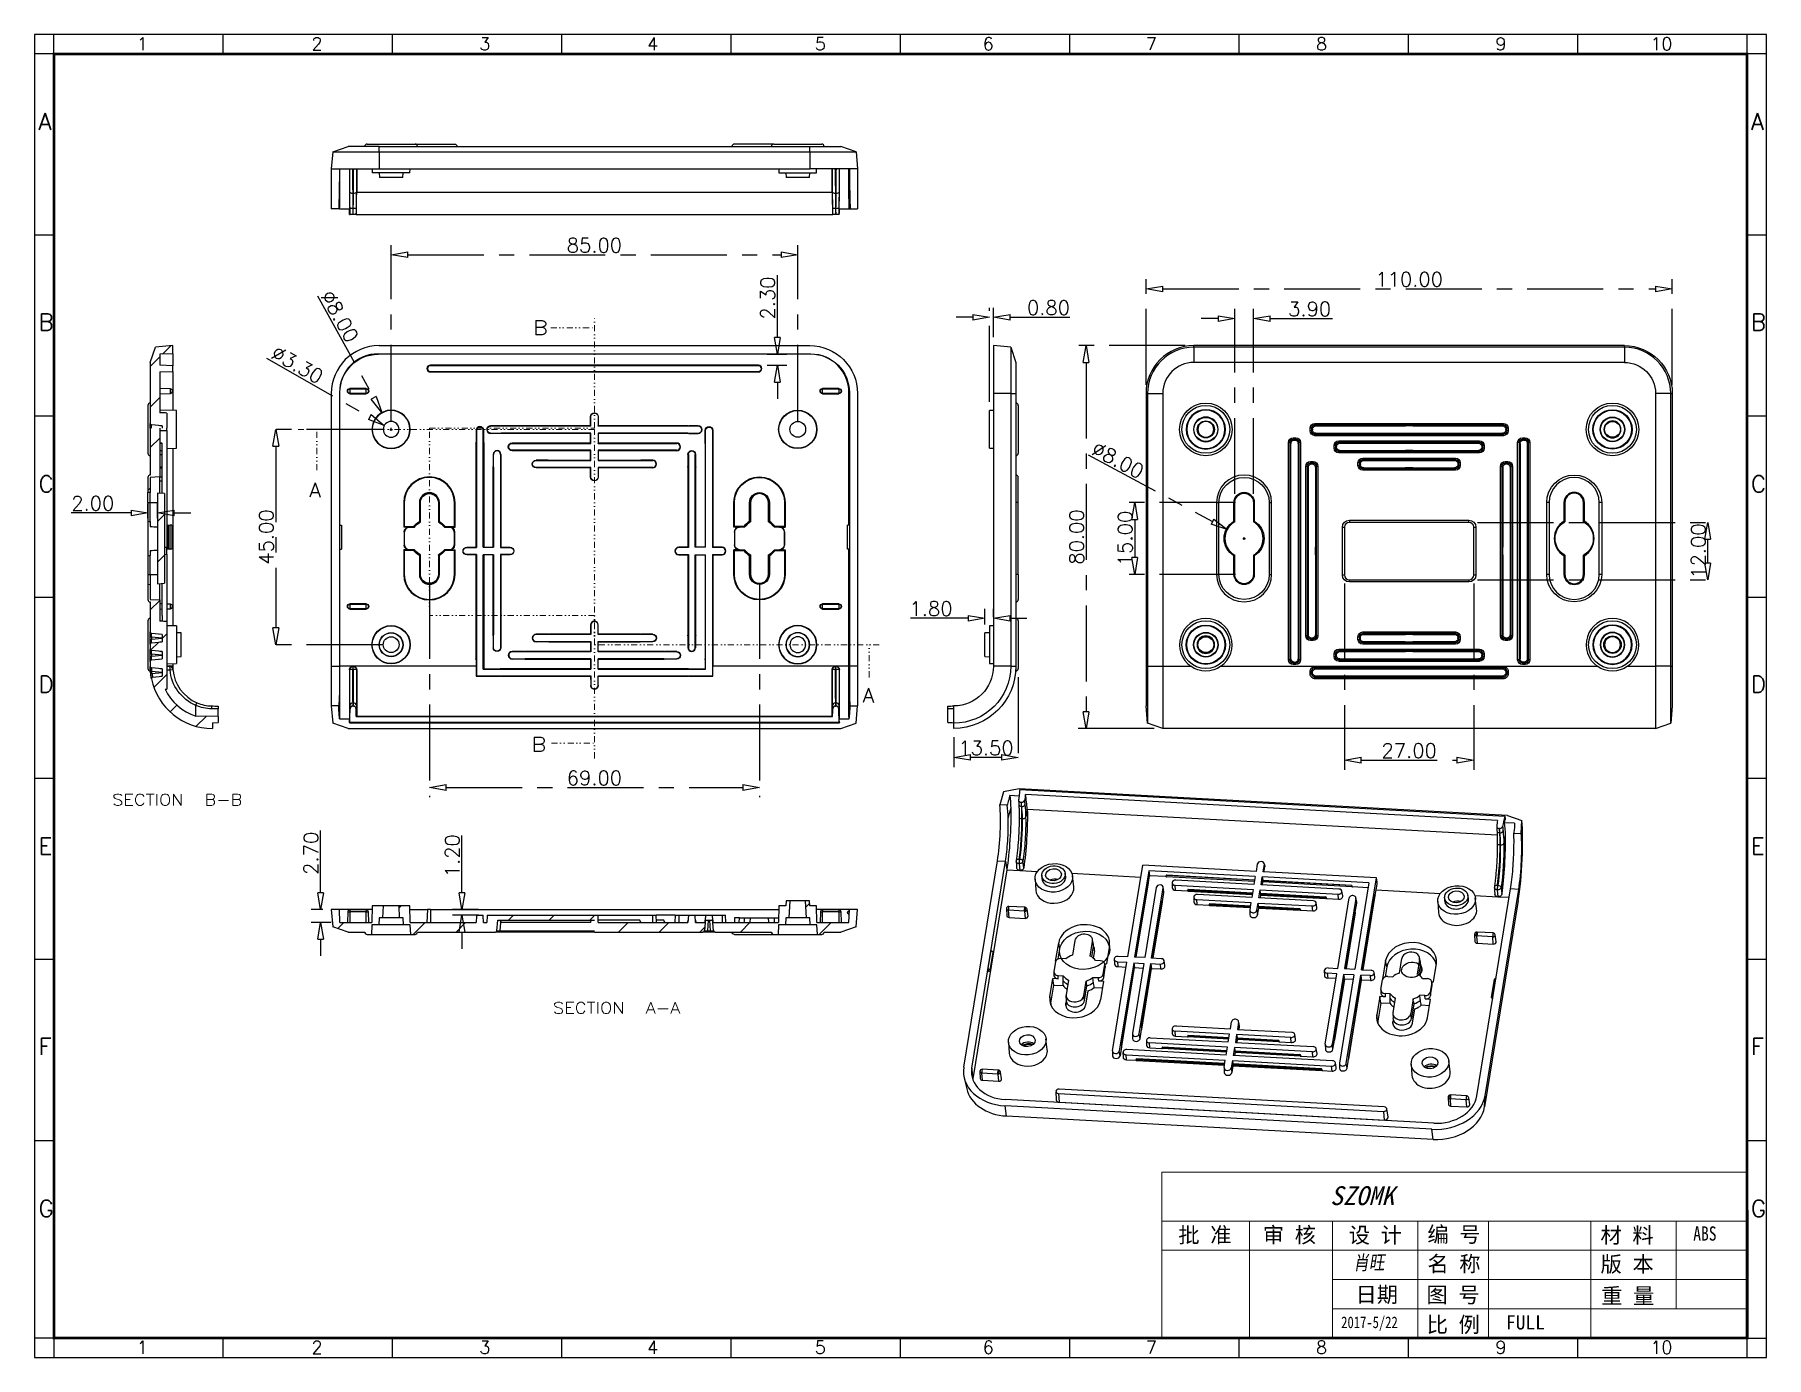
# Model space of a CAD drawing. Header units: millimetres. Extents: x 3683 to 5830, y 1279 to 1555.
# Drawn here: x 3683.4 to 4045.4, y 1278.6 to 1555 of the extents above; entities that cross this region are included whole.
import ezdxf

# ---------------------------------------------------------------- set-up
doc = ezdxf.new("R2010")
doc.units = ezdxf.units.MM
doc.header["$LTSCALE"] = 0.5
doc.linetypes.add('CENTER', pattern=[50.8, 31.75, -6.35, 6.35, -6.35])
doc.linetypes.add('DIVIDE', pattern=[31.75, 12.7, -6.35, 0, -6.35, 0, -6.35])
for name, color, linetype, true_color in [('1', 7, 'Continuous', 0xffffff), ('112', 7, 'Continuous', 0xffffff), ('30', 7, 'Continuous', 0xffffff)]:
    doc.layers.add(name, color=color, linetype=linetype, true_color=true_color)
doc.layers.add('A1_KUANG', color=7, linetype='Continuous')
doc.layers.add('A4_KUANG', color=7, linetype='Continuous')
for name, color, linetype, lineweight in [('BORDER', 4, 'Continuous', 20), ('dim', 82, 'Continuous', 9), ('hatch', 56, 'Continuous', 9)]:
    doc.layers.add(name, color=color, linetype=linetype, lineweight=lineweight)
doc.styles.add('blockfont', font='simplex.shx', dxfattribs={"bigfont": 'bigfont'})
doc.styles.get("Standard").update_dxf_attribs({"font": 'txt', "bigfont": 'gbcbig.shx'})
doc.styles.add('仿宋', font='NSimSun.ttf')
doc.styles.add('黑体', font='SIMHEI.TTF', dxfattribs={"height": 2.5})
doc.dimstyles.new('VT-3.00', dxfattribs={"dimtxt": 3, "dimasz": 3.5, "dimexe": 2, "dimexo": 1.8, "dimgap": 0.5, "dimtad": 1, "dimzin": 0, "dimdsep": 46, "dimtxsty": 'Standard', "dimblk": 'CLOSEDBLANK', "dimcen": 0.3, "dimclrd": 1, "dimclre": 1, "dimclrt": 7, "dimadec": 1, "dimazin": 0, "dimtfac": 1, "dimtofl": 0, "dimtmove": 0, "dimatfit": 3, "dimldrblk": 'CLOSEDBLANK', "dimfxl": 0, "dimtolj": 1, "dimtzin": 0, "dimarcsym": 0})

msp = doc.modelspace()

# ---------------------------------------------------------------- texts
at = {"lineweight": 0, "style": '仿宋'}
for s, p in [('批 准', (3922.446, 1302.521)), ('审 核', (3940.106, 1302.521)), ('设 计', (3958.064, 1302.488)), ('编 号', (3974.512, 1302.637)), ('材 料', (4010.686, 1302.459)), ('名 称', (3974.512, 1296.492)), ('版 本', (4010.713, 1296.415)), ('日期', (3959.477, 1290.071)), ('图 号', (3974.307, 1290.003)), ('重 量', (4010.834, 1289.793)), ('比 例', (3974.372, 1283.771))]:
    msp.add_text(s, height=3.2633, dxfattribs=at).set_placement(p)
at = {"color": 3, "lineweight": 0, "style": '仿宋', "width": 0.8}
for s, height, p in [('ABS', 2.9832, (4030.089, 1302.966)), ('2017-5/22', 2.4164, (3956.496, 1284.696))]:
    msp.add_text(s, height=height, dxfattribs=at).set_placement(p)
at = {"color": 4, "lineweight": 0, "style": '仿宋', "oblique": 10, "width": 0.8}
msp.add_text('肖旺', height=2.9832, rotation=1, dxfattribs=at).set_placement((3959.052, 1296.838))
at = {"color": 3, "lineweight": 0, "style": '仿宋'}
msp.add_text('FULL', height=2.9832, dxfattribs=at).set_placement((3990.947, 1284.405))
at = {"layer": '1', "color": 7, "style": 'blockfont'}
for s, height, width, p in [('B', 3, 1.15, (3787.553, 1492.259)), ('A', 3, 1.038, (3740.801, 1458.305)), ('A', 3, 1.038, (3856.454, 1415.44)), ('B', 3, 1.15, (3787.241, 1405.157)), ('SECTION ', 2.3813, 1.141, (3699.606, 1393.918)), ('B-B', 2.38, 1.141, (3718.884, 1393.918)), ('SECTION ', 2.3813, 1.147, (3791.73, 1350.41)), ('A-A', 2.38, 1.147, (3811.109, 1350.41))]:
    msp.add_text(s, height=height, dxfattribs=dict(at, width=width)).set_placement(p)
at = {"layer": 'BORDER', "color": 1, "lineweight": 0, "style": '黑体', "oblique": 15}
msp.add_text('SZOMK', height=3.9434, dxfattribs=at).set_placement((3954.179, 1310.39))

# ---------------------------------------------------------------- blocks, each defined once
blk = doc.blocks.new('A$C3291225B')
at = {"layer": 'A4_KUANG'}
for p, q in [((2.87, 194.15), (2.87, 197.01)), ((28.09, 194.15), (28.09, 197.01)), ((53.32, 194.15), (53.32, 197.01)), ((78.54, 194.15), (78.54, 197.01)), ((103.77, 194.15), (103.77, 197.01)), ((129, 194.15), (129, 197.01)), ((154.22, 194.15), (154.22, 197.01)), ((179.45, 194.15), (179.45, 197.01)), ((204.67, 194.15), (204.67, 197.01)), ((229.9, 194.15), (229.9, 197.01)), ((255.13, 194.15), (255.13, 197.01)), ((255.14, 0), (255.14, 197.01)), ((2.87, 194.15), (0, 194.15)), ((2.87, 194.15), (2.87, 0)), ((258, 194.15), (2.87, 194.15)), ((2.87, 167.16), (0, 167.16)), ((257.99, 167.16), (255.13, 167.16)), ((2.87, 140.18), (0, 140.18)), ((257.99, 140.18), (255.13, 140.18)), ((2.87, 113.2), (0, 113.2)), ((257.99, 113.2), (255.13, 113.2)), ((2.87, 86.22), (0, 86.22)), ((257.99, 86.22), (255.13, 86.22)), ((2.87, 59.24), (0, 59.24)), ((257.99, 59.24), (255.13, 59.24)), ((2.87, 32.25), (0, 32.25)), ((257.99, 32.25), (255.13, 32.25)), ((2.87, 2.87), (0, 2.87)), ((2.87, 2.87), (258, 2.87)), ((28.09, 0), (28.09, 2.87)), ((53.32, 0), (53.32, 2.87)), ((78.54, 0), (78.54, 2.87)), ((103.77, 0), (103.77, 2.87)), ((129, 0), (129, 2.87)), ((154.22, 0), (154.22, 2.87)), ((179.45, 0), (179.45, 2.87)), ((204.67, 0), (204.67, 2.87)), ((229.9, 0), (229.9, 2.87))]:
    blk.add_line(p, q, dxfattribs=at)
at = {"layer": 'A4_KUANG', "color": 8}
blk.add_lwpolyline([(258, 0), (258, 197.01), (0, 197.01), (0, 0)], close=True, dxfattribs=at)
at = {"layer": 'A4_KUANG', "const_width": 0.4}
blk.add_lwpolyline([(2.87, 2.87), (2.87, 194.15), (255.13, 194.15), (255.14, 2.87), (2.87, 2.87)], dxfattribs=at)
at = {"layer": 'A4_KUANG'}
for s, height, p in [('1', 1.91, (15.22, 194.69)), ('2', 1.91, (41.25, 194.69)), ('3', 1.91, (66.25, 194.69)), ('4', 1.91, (91.25, 194.69)), ('5', 1.91, (116.25, 194.69)), ('6', 1.91, (141.26, 194.69)), ('7', 1.91, (165.57, 194.69)), ('8', 1.91, (190.91, 194.69)), ('9', 1.91, (217.64, 194.69)), ('10', 1.91, (240.72, 194.69)), ('A', 2.48, (0.59, 182.82)), ('A', 2.48, (255.71, 182.82)), ('B', 2.48, (0.59, 152.97)), ('B', 2.48, (255.71, 152.97)), ('C', 2.48, (0.59, 128.85)), ('C', 2.48, (255.71, 128.85)), ('D', 2.48, (0.59, 99.01)), ('D', 2.48, (255.71, 99.01)), ('E', 2.48, (0.59, 74.89)), ('E', 2.48, (255.71, 74.89)), ('F', 2.48, (0.59, 45.04)), ('F', 2.48, (255.71, 45.04)), ('G', 2.48, (0.59, 20.93)), ('G', 2.48, (255.71, 20.93)), ('1', 1.91, (15.22, 0.54)), ('2', 1.91, (41.25, 0.54)), ('3', 1.91, (66.25, 0.54)), ('4', 1.91, (91.25, 0.54)), ('5', 1.91, (116.25, 0.54)), ('6', 1.91, (141.26, 0.54)), ('7', 1.91, (165.57, 0.54)), ('8', 1.91, (190.91, 0.54)), ('9', 1.91, (217.64, 0.54)), ('10', 1.91, (240.72, 0.54))]:
    blk.add_text(s, height=height, dxfattribs=at).set_placement(p)
blk = doc.blocks.new('_ClosedBlank')
at = {"color": 0, "linetype": 'ByBlock', "lineweight": -2}
for p, q in [((-1, 0.17), (0, 0)), ((-1, 0.17), (-1, -0.17)), ((0, 0), (-1, -0.17))]:
    blk.add_line(p, q, dxfattribs=at)
blk = doc.blocks.new('*D2')
at = {"layer": 'Defpoints', "color": 0, "linetype": 'CENTER'}
for p in [(8313.66, 3101.62), (8228.66, 3065.13), (8313.66, 3065.13)]:
    blk.add_point(p, dxfattribs=at)
at = {"layer": 'dim', "color": 1, "linetype": 'CENTER', "lineweight": -2}
for p, q in [((8228.66, 3066.93), (8228.66, 3103.62)), ((8313.66, 3066.93), (8313.66, 3103.62)), ((8232.16, 3101.62), (8310.16, 3101.62))]:
    blk.add_line(p, q, dxfattribs=at)
at = {"layer": 'dim', "color": 1, "linetype": 'CENTER', "lineweight": -2, "xscale": 3.5, "yscale": 3.5, "zscale": 3.5, "rotation": 180}
blk.add_blockref('_ClosedBlank', (8228.66, 3101.62), dxfattribs=at)
at = {"layer": 'dim', "color": 1, "linetype": 'CENTER', "lineweight": -2, "xscale": 3.5, "yscale": 3.5, "zscale": 3.5}
blk.add_blockref('_ClosedBlank', (8313.66, 3101.62), dxfattribs=at)
at = {"layer": 'dim', "color": 7, "linetype": 'CENTER', "insert": (8271.16, 3103.62), "char_height": 3, "attachment_point": 5}
blk.add_mtext('\\A1;85.00', dxfattribs=at)
blk = doc.blocks.new('*D3')
at = {"layer": 'Defpoints', "color": 0, "linetype": 'CENTER'}
for p in [(8228.66, 3065.13), (8204.56, 3020.13), (8228.66, 3020.13)]:
    blk.add_point(p, dxfattribs=at)
at = {"layer": 'dim', "color": 1, "linetype": 'CENTER', "lineweight": -2}
for p, q in [((8226.86, 3065.13), (8202.56, 3065.13)), ((8204.56, 3061.63), (8204.56, 3023.63)), ((8226.86, 3020.13), (8202.56, 3020.13))]:
    blk.add_line(p, q, dxfattribs=at)
at = {"layer": 'dim', "color": 1, "linetype": 'CENTER', "lineweight": -2, "xscale": 3.5, "yscale": 3.5, "zscale": 3.5}
for p, rotation in [((8204.56, 3065.13), 90), ((8204.56, 3020.13), 270)]:
    blk.add_blockref('_ClosedBlank', p, dxfattribs=dict(at, rotation=rotation))
at = {"layer": 'dim', "color": 7, "linetype": 'CENTER', "insert": (8202.56, 3042.63), "char_height": 3, "attachment_point": 5, "rotation": 90}
blk.add_mtext('\\A1;45.00', dxfattribs=at)
blk = doc.blocks.new('*D4')
at = {"layer": 'Defpoints', "color": 0, "linetype": 'CENTER'}
for p in [(8236.66, 3034.83), (8305.66, 3034.83), (8305.66, 2990.29)]:
    blk.add_point(p, dxfattribs=at)
at = {"layer": 'dim', "color": 1, "linetype": 'CENTER', "lineweight": -2}
for p, q in [((8236.66, 3033.03), (8236.66, 2988.29)), ((8305.66, 3033.03), (8305.66, 2988.29)), ((8240.16, 2990.29), (8302.16, 2990.29))]:
    blk.add_line(p, q, dxfattribs=at)
at = {"layer": 'dim', "color": 1, "linetype": 'CENTER', "lineweight": -2, "xscale": 3.5, "yscale": 3.5, "zscale": 3.5, "rotation": 180}
blk.add_blockref('_ClosedBlank', (8236.66, 2990.29), dxfattribs=at)
at = {"layer": 'dim', "color": 1, "linetype": 'CENTER', "lineweight": -2, "xscale": 3.5, "yscale": 3.5, "zscale": 3.5}
blk.add_blockref('_ClosedBlank', (8305.66, 2990.29), dxfattribs=at)
at = {"layer": 'dim', "color": 7, "linetype": 'CENTER', "insert": (8271.16, 2992.29), "char_height": 3, "attachment_point": 5}
blk.add_mtext('\\A1;69.00', dxfattribs=at)
blk = doc.blocks.new('*D5')
at = {"layer": 'Defpoints', "color": 0, "linetype": 'CENTER'}
for p in [(8496.46, 3094.49), (8386.46, 3072.63), (8496.46, 3072.63)]:
    blk.add_point(p, dxfattribs=at)
at = {"layer": 'dim', "color": 1, "linetype": 'CENTER', "lineweight": -2}
for p, q in [((8386.46, 3074.43), (8386.46, 3096.49)), ((8496.46, 3074.43), (8496.46, 3096.49)), ((8389.96, 3094.49), (8492.96, 3094.49))]:
    blk.add_line(p, q, dxfattribs=at)
at = {"layer": 'dim', "color": 1, "linetype": 'CENTER', "lineweight": -2, "xscale": 3.5, "yscale": 3.5, "zscale": 3.5, "rotation": 180}
blk.add_blockref('_ClosedBlank', (8386.46, 3094.49), dxfattribs=at)
at = {"layer": 'dim', "color": 1, "linetype": 'CENTER', "lineweight": -2, "xscale": 3.5, "yscale": 3.5, "zscale": 3.5}
blk.add_blockref('_ClosedBlank', (8496.46, 3094.49), dxfattribs=at)
at = {"layer": 'dim', "color": 7, "linetype": 'CENTER', "insert": (8441.46, 3096.49), "char_height": 3, "attachment_point": 5}
blk.add_mtext('\\A1;110.00', dxfattribs=at)
blk = doc.blocks.new('*D6')
at = {"layer": 'Defpoints', "color": 0, "linetype": 'CENTER'}
for p in [(8396.46, 3082.63), (8373.94, 3002.63), (8389.96, 3002.63)]:
    blk.add_point(p, dxfattribs=at)
at = {"layer": 'dim', "color": 1, "linetype": 'CENTER', "lineweight": -2}
for p, q in [((8394.66, 3082.63), (8371.94, 3082.63)), ((8373.94, 3079.13), (8373.94, 3006.13)), ((8388.16, 3002.63), (8371.94, 3002.63))]:
    blk.add_line(p, q, dxfattribs=at)
at = {"layer": 'dim', "color": 1, "linetype": 'CENTER', "lineweight": -2, "xscale": 3.5, "yscale": 3.5, "zscale": 3.5}
for p, rotation in [((8373.94, 3082.63), 90), ((8373.94, 3002.63), 270)]:
    blk.add_blockref('_ClosedBlank', p, dxfattribs=dict(at, rotation=rotation))
at = {"layer": 'dim', "color": 7, "linetype": 'CENTER', "insert": (8371.94, 3042.63), "char_height": 3, "attachment_point": 5, "rotation": 90}
blk.add_mtext('\\A1;80.00', dxfattribs=at)
blk = doc.blocks.new('*D7')
at = {"layer": 'Defpoints', "color": 0, "linetype": 'CENTER'}
for p in [(8359.76, 3015.13), (8346.26, 3002.63), (8346.26, 2996.57)]:
    blk.add_point(p, dxfattribs=at)
at = {"layer": 'dim', "color": 1, "linetype": 'CENTER', "lineweight": -2}
for p, q in [((8359.76, 3013.33), (8359.76, 2994.57)), ((8346.26, 3000.83), (8346.26, 2994.57)), ((8356.26, 2996.57), (8349.76, 2996.57))]:
    blk.add_line(p, q, dxfattribs=at)
at = {"layer": 'dim', "color": 1, "linetype": 'CENTER', "lineweight": -2, "xscale": 3.5, "yscale": 3.5, "zscale": 3.5, "rotation": 180}
blk.add_blockref('_ClosedBlank', (8346.26, 2996.57), dxfattribs=at)
at = {"layer": 'dim', "color": 1, "linetype": 'CENTER', "lineweight": -2, "xscale": 3.5, "yscale": 3.5, "zscale": 3.5}
blk.add_blockref('_ClosedBlank', (8359.76, 2996.57), dxfattribs=at)
at = {"layer": 'dim', "color": 7, "linetype": 'CENTER', "insert": (8353.01, 2998.57), "char_height": 3, "attachment_point": 5}
blk.add_mtext('\\A1;13.50', dxfattribs=at)
blk = doc.blocks.new('*D8')
at = {"layer": 'Defpoints', "color": 0, "linetype": 'CENTER'}
for p in [(8354.56, 3088.56), (8354.56, 3082.63), (8353.76, 3069.07)]:
    blk.add_point(p, dxfattribs=at)
at = {"layer": 'dim', "color": 1, "linetype": 'CENTER', "lineweight": -2}
for p, q in [((8350.26, 3088.56), (8346.76, 3088.56)), ((8353.76, 3070.87), (8353.76, 3090.56)), ((8354.56, 3084.43), (8354.56, 3090.56)), ((8358.06, 3088.56), (8370.56, 3088.56))]:
    blk.add_line(p, q, dxfattribs=at)
at = {"layer": 'dim', "color": 1, "linetype": 'CENTER', "lineweight": -2, "xscale": 3.5, "yscale": 3.5, "zscale": 3.5}
blk.add_blockref('_ClosedBlank', (8353.76, 3088.56), dxfattribs=at)
at = {"layer": 'dim', "color": 1, "linetype": 'CENTER', "lineweight": -2, "xscale": 3.5, "yscale": 3.5, "zscale": 3.5, "rotation": 180}
blk.add_blockref('_ClosedBlank', (8354.56, 3088.56), dxfattribs=at)
at = {"layer": 'dim', "color": 7, "linetype": 'CENTER', "insert": (8366.06, 3090.56), "char_height": 3, "attachment_point": 5}
blk.add_mtext('\\A1;0.80', dxfattribs=at)
blk = doc.blocks.new('*D9')
at = {"layer": 'Defpoints', "color": 0, "linetype": 'CENTER'}
for p in [(8352.76, 3025.66), (8354.56, 3024.08), (8352.76, 3022.58)]:
    blk.add_point(p, dxfattribs=at)
at = {"layer": 'dim', "color": 1, "linetype": 'CENTER', "lineweight": -2}
for p, q in [((8352.76, 3024.38), (8352.76, 3027.66)), ((8354.56, 3025.88), (8354.56, 3027.66)), ((8349.26, 3025.66), (8337.26, 3025.66)), ((8358.06, 3025.66), (8361.56, 3025.66))]:
    blk.add_line(p, q, dxfattribs=at)
at = {"layer": 'dim', "color": 1, "linetype": 'CENTER', "lineweight": -2, "xscale": 3.5, "yscale": 3.5, "zscale": 3.5}
blk.add_blockref('_ClosedBlank', (8352.76, 3025.66), dxfattribs=at)
at = {"layer": 'dim', "color": 1, "linetype": 'CENTER', "lineweight": -2, "xscale": 3.5, "yscale": 3.5, "zscale": 3.5, "rotation": 180}
blk.add_blockref('_ClosedBlank', (8354.56, 3025.66), dxfattribs=at)
at = {"layer": 'dim', "color": 7, "linetype": 'CENTER', "insert": (8341.51, 3027.66), "char_height": 3, "attachment_point": 5}
blk.add_mtext('\\A1;1.80', dxfattribs=at)
blk = doc.blocks.new('*D10')
at = {"layer": 'Defpoints', "color": 0, "linetype": 'CENTER'}
for p in [(8227.23, 3065.95), (8230.09, 3064.31)]:
    blk.add_point(p, dxfattribs=at)
at = {"layer": 'dim', "color": 1, "linetype": 'CENTER', "lineweight": -2}
for p, q in [((8202.64, 3080.02), (8224.19, 3067.69)), ((8228.36, 3065.13), (8228.96, 3065.13)), ((8228.66, 3064.83), (8228.66, 3065.43))]:
    blk.add_line(p, q, dxfattribs=at)
at = {"layer": 'dim', "color": 1, "linetype": 'CENTER', "lineweight": -2, "xscale": 3.5, "yscale": 3.5, "zscale": 3.5, "rotation": 330.2245947375946}
blk.add_blockref('_ClosedBlank', (8227.23, 3065.95), dxfattribs=at)
at = {"layer": 'dim', "color": 7, "linetype": 'CENTER', "insert": (8209.06, 3078.65), "char_height": 3, "attachment_point": 5, "rotation": 330.2246}
blk.add_mtext('\\A1;∅3.30', dxfattribs=at)
blk = doc.blocks.new('*D11')
at = {"layer": 'Defpoints', "color": 0, "linetype": 'CENTER'}
for p in [(8226.73, 3068.64), (8230.59, 3061.62)]:
    blk.add_point(p, dxfattribs=at)
at = {"layer": 'dim', "color": 1, "linetype": 'CENTER', "lineweight": -2}
for p, q in [((8213.3, 3093.06), (8225.05, 3071.7)), ((8228.36, 3065.13), (8228.96, 3065.13)), ((8228.66, 3064.83), (8228.66, 3065.43))]:
    blk.add_line(p, q, dxfattribs=at)
at = {"layer": 'dim', "color": 1, "linetype": 'CENTER', "lineweight": -2, "xscale": 3.5, "yscale": 3.5, "zscale": 3.5, "rotation": 298.7962139689795}
blk.add_blockref('_ClosedBlank', (8226.73, 3068.64), dxfattribs=at)
at = {"layer": 'dim', "color": 7, "linetype": 'CENTER', "insert": (8217.95, 3088.77), "char_height": 3, "attachment_point": 5, "rotation": 298.7962}
blk.add_mtext('\\A1;∅8.00', dxfattribs=at)
blk = doc.blocks.new('*D12')
at = {"layer": 'Defpoints', "color": 0, "linetype": 'CENTER'}
for p in [(8427.96, 3034.7), (8454.96, 3034.7), (8454.96, 2996)]:
    blk.add_point(p, dxfattribs=at)
at = {"layer": 'dim', "color": 1, "linetype": 'CENTER', "lineweight": -2}
for p, q in [((8427.96, 3032.9), (8427.96, 2994)), ((8454.96, 3032.9), (8454.96, 2994)), ((8431.46, 2996), (8451.46, 2996))]:
    blk.add_line(p, q, dxfattribs=at)
at = {"layer": 'dim', "color": 1, "linetype": 'CENTER', "lineweight": -2, "xscale": 3.5, "yscale": 3.5, "zscale": 3.5, "rotation": 180}
blk.add_blockref('_ClosedBlank', (8427.96, 2996), dxfattribs=at)
at = {"layer": 'dim', "color": 1, "linetype": 'CENTER', "lineweight": -2, "xscale": 3.5, "yscale": 3.5, "zscale": 3.5}
blk.add_blockref('_ClosedBlank', (8454.96, 2996), dxfattribs=at)
at = {"layer": 'dim', "color": 7, "linetype": 'CENTER', "insert": (8441.46, 2998), "char_height": 3, "attachment_point": 5}
blk.add_mtext('\\A1;27.00', dxfattribs=at)
blk = doc.blocks.new('*D13')
at = {"layer": 'Defpoints', "color": 0, "linetype": 'CENTER'}
for p in [(8453.96, 3045.7), (8503.89, 3045.7), (8453.96, 3033.7)]:
    blk.add_point(p, dxfattribs=at)
at = {"layer": 'dim', "color": 1, "linetype": 'CENTER', "lineweight": -2}
for p, q in [((8455.76, 3045.7), (8505.89, 3045.7)), ((8503.89, 3037.2), (8503.89, 3042.2)), ((8455.76, 3033.7), (8505.89, 3033.7))]:
    blk.add_line(p, q, dxfattribs=at)
at = {"layer": 'dim', "color": 1, "linetype": 'CENTER', "lineweight": -2, "xscale": 3.5, "yscale": 3.5, "zscale": 3.5}
for p, rotation in [((8503.89, 3045.7), 90), ((8503.89, 3033.7), 270)]:
    blk.add_blockref('_ClosedBlank', p, dxfattribs=dict(at, rotation=rotation))
at = {"layer": 'dim', "color": 7, "linetype": 'CENTER', "insert": (8501.89, 3039.7), "char_height": 3, "attachment_point": 5, "rotation": 90}
blk.add_mtext('\\A1;12.00', dxfattribs=at)
blk = doc.blocks.new('*D14')
at = {"layer": 'Defpoints', "color": 0, "linetype": 'CENTER'}
for p in [(8408.91, 3088.29), (8405.01, 3049.83), (8408.91, 3049.83)]:
    blk.add_point(p, dxfattribs=at)
at = {"layer": 'dim', "color": 1, "linetype": 'CENTER', "lineweight": -2}
for p, q in [((8401.51, 3088.29), (8398.01, 3088.29)), ((8405.01, 3051.63), (8405.01, 3090.29)), ((8408.91, 3051.63), (8408.91, 3090.29)), ((8412.41, 3088.29), (8425.41, 3088.29))]:
    blk.add_line(p, q, dxfattribs=at)
at = {"layer": 'dim', "color": 1, "linetype": 'CENTER', "lineweight": -2, "xscale": 3.5, "yscale": 3.5, "zscale": 3.5}
blk.add_blockref('_ClosedBlank', (8405.01, 3088.29), dxfattribs=at)
at = {"layer": 'dim', "color": 1, "linetype": 'CENTER', "lineweight": -2, "xscale": 3.5, "yscale": 3.5, "zscale": 3.5, "rotation": 180}
blk.add_blockref('_ClosedBlank', (8408.91, 3088.29), dxfattribs=at)
at = {"layer": 'dim', "color": 7, "linetype": 'CENTER', "insert": (8420.66, 3090.29), "char_height": 3, "attachment_point": 5}
blk.add_mtext('\\A1;3.90', dxfattribs=at)
blk = doc.blocks.new('*D15')
at = {"layer": 'Defpoints', "color": 0, "linetype": 'CENTER'}
for p in [(8403.43, 3044.22), (8410.49, 3040.44)]:
    blk.add_point(p, dxfattribs=at)
at = {"layer": 'dim', "color": 1, "linetype": 'CENTER', "lineweight": -2}
for p, q in [((8374.34, 3059.78), (8400.35, 3045.87)), ((8406.66, 3042.33), (8407.26, 3042.33)), ((8406.96, 3042.03), (8406.96, 3042.63))]:
    blk.add_line(p, q, dxfattribs=at)
at = {"layer": 'dim', "color": 1, "linetype": 'CENTER', "lineweight": -2, "xscale": 3.5, "yscale": 3.5, "zscale": 3.5, "rotation": 331.8488963915319}
blk.add_blockref('_ClosedBlank', (8403.43, 3044.22), dxfattribs=at)
at = {"layer": 'dim', "color": 7, "linetype": 'CENTER', "insert": (8380.58, 3058.72), "char_height": 3, "attachment_point": 5, "rotation": 331.8489}
blk.add_mtext('\\A1;∅8.00', dxfattribs=at)
blk = doc.blocks.new('*D16')
at = {"layer": 'Defpoints', "color": 0, "linetype": 'CENTER'}
for p in [(8406.96, 3049.83), (8384.1, 3034.83), (8406.96, 3034.83)]:
    blk.add_point(p, dxfattribs=at)
at = {"layer": 'dim', "color": 1, "linetype": 'CENTER', "lineweight": -2}
for p, q in [((8405.16, 3049.83), (8382.1, 3049.83)), ((8384.1, 3046.33), (8384.1, 3038.33)), ((8405.16, 3034.83), (8382.1, 3034.83))]:
    blk.add_line(p, q, dxfattribs=at)
at = {"layer": 'dim', "color": 1, "linetype": 'CENTER', "lineweight": -2, "xscale": 3.5, "yscale": 3.5, "zscale": 3.5}
for p, rotation in [((8384.1, 3049.83), 90), ((8384.1, 3034.83), 270)]:
    blk.add_blockref('_ClosedBlank', p, dxfattribs=dict(at, rotation=rotation))
at = {"layer": 'dim', "color": 7, "linetype": 'CENTER', "insert": (8382.1, 3042.33), "char_height": 3, "attachment_point": 5, "rotation": 90}
blk.add_mtext('\\A1;15.00', dxfattribs=at)
blk = doc.blocks.new('*D37')
at = {"layer": 'Defpoints', "color": 0, "linetype": 'CENTER'}
for p in [(8177.8, 3047.67), (8177.8, 3044.75), (8179.8, 3044.75)]:
    blk.add_point(p, dxfattribs=at)
at = {"layer": 'dim', "color": 1, "linetype": 'CENTER', "lineweight": -2}
for p, q in [((8177.8, 3046.55), (8177.8, 3049.67)), ((8179.8, 3046.55), (8179.8, 3049.67)), ((8174.3, 3047.67), (8161.8, 3047.67)), ((8183.3, 3047.67), (8186.8, 3047.67))]:
    blk.add_line(p, q, dxfattribs=at)
at = {"layer": 'dim', "color": 1, "linetype": 'CENTER', "lineweight": -2, "xscale": 3.5, "yscale": 3.5, "zscale": 3.5}
blk.add_blockref('_ClosedBlank', (8177.8, 3047.67), dxfattribs=at)
at = {"layer": 'dim', "color": 1, "linetype": 'CENTER', "lineweight": -2, "xscale": 3.5, "yscale": 3.5, "zscale": 3.5, "rotation": 180}
blk.add_blockref('_ClosedBlank', (8179.8, 3047.67), dxfattribs=at)
at = {"layer": 'dim', "color": 7, "linetype": 'CENTER', "insert": (8166.3, 3049.67), "char_height": 3, "attachment_point": 5}
blk.add_mtext('\\A1;2.00', dxfattribs=at)
blk = doc.blocks.new('*D40')
at = {"layer": 'Defpoints', "color": 0, "linetype": 'CENTER'}
for p in [(8243.46, 2964.78), (8248.74, 2964.78), (8248.74, 2963.58)]:
    blk.add_point(p, dxfattribs=at)
at = {"layer": 'dim', "color": 1, "linetype": 'CENTER', "lineweight": -2}
for p, q in [((8243.46, 2968.28), (8243.46, 2980.28)), ((8246.94, 2964.78), (8241.46, 2964.78)), ((8246.94, 2963.58), (8241.46, 2963.58)), ((8243.46, 2960.08), (8243.46, 2956.58))]:
    blk.add_line(p, q, dxfattribs=at)
at = {"layer": 'dim', "color": 1, "linetype": 'CENTER', "lineweight": -2, "xscale": 3.5, "yscale": 3.5, "zscale": 3.5}
for p, rotation in [((8243.46, 2964.78), 270), ((8243.46, 2963.58), 90)]:
    blk.add_blockref('_ClosedBlank', p, dxfattribs=dict(at, rotation=rotation))
at = {"layer": 'dim', "color": 7, "linetype": 'CENTER', "insert": (8241.46, 2976.03), "char_height": 3, "attachment_point": 5, "rotation": 90}
blk.add_mtext('\\A1;1.20', dxfattribs=at)
blk = doc.blocks.new('*D41')
at = {"layer": 'Defpoints', "color": 0, "linetype": 'CENTER'}
for p in [(8213.93, 2964.78), (8216.16, 2964.78), (8217.96, 2962.08)]:
    blk.add_point(p, dxfattribs=at)
at = {"layer": 'dim', "color": 1, "linetype": 'CENTER', "lineweight": -2}
for p, q in [((8213.93, 2968.28), (8213.93, 2981.28)), ((8214.36, 2964.78), (8211.93, 2964.78)), ((8216.16, 2962.08), (8211.93, 2962.08)), ((8213.93, 2958.58), (8213.93, 2955.08))]:
    blk.add_line(p, q, dxfattribs=at)
at = {"layer": 'dim', "color": 1, "linetype": 'CENTER', "lineweight": -2, "xscale": 3.5, "yscale": 3.5, "zscale": 3.5}
for p, rotation in [((8213.93, 2964.78), 270), ((8213.93, 2962.08), 90)]:
    blk.add_blockref('_ClosedBlank', p, dxfattribs=dict(at, rotation=rotation))
at = {"layer": 'dim', "color": 7, "linetype": 'CENTER', "insert": (8211.93, 2976.53), "char_height": 3, "attachment_point": 5, "rotation": 90}
blk.add_mtext('\\A1;2.70', dxfattribs=at)
blk = doc.blocks.new('*D75')
at = {"layer": 'Defpoints', "color": 0, "linetype": 'CENTER'}
for p in [(8305.46, 3080.83), (8309.4, 3080.83), (8305.46, 3078.53)]:
    blk.add_point(p, dxfattribs=at)
at = {"layer": 'dim', "color": 1, "linetype": 'CENTER', "lineweight": -2}
for p, q in [((8309.4, 3084.33), (8309.4, 3097.33)), ((8307.26, 3080.83), (8311.4, 3080.83)), ((8307.26, 3078.53), (8311.4, 3078.53)), ((8309.4, 3075.03), (8309.4, 3071.53))]:
    blk.add_line(p, q, dxfattribs=at)
at = {"layer": 'dim', "color": 1, "linetype": 'CENTER', "lineweight": -2, "xscale": 3.5, "yscale": 3.5, "zscale": 3.5}
for p, rotation in [((8309.4, 3080.83), 270), ((8309.4, 3078.53), 90)]:
    blk.add_blockref('_ClosedBlank', p, dxfattribs=dict(at, rotation=rotation))
at = {"layer": 'dim', "color": 7, "linetype": 'CENTER', "insert": (8307.4, 3092.58), "char_height": 3, "attachment_point": 5, "rotation": 90}
blk.add_mtext('\\A1;2.30', dxfattribs=at)

# ---------------------------------------------------------------- dimensions: what is measured, and where the dimension line sits
at = {"layer": 'dim', "linetype": 'CENTER'}
dim = msp.add_linear_dim(base=(3842.9, 1508.987), p1=(3757.9, 1472.5), p2=(3842.9, 1472.5), dimstyle='VT-3.00', dxfattribs=at)
dim.commit()
dim.dimension.update_dxf_attribs({"geometry": '*D2', "text_midpoint": (3800.4, 1508.987), "dimtype": 128, "insert": (-4470.759, -1592.63)})
for p1, p2, picture, middle in [((3759.827, 1468.995), (3755.974, 1476.005), '*D11', (3745.437, 1495.175)), ((3759.333, 1471.681), (3756.468, 1473.319), '*D10', (3737.308, 1484.282)), ((3939.727, 1447.813), (3932.674, 1451.587), '*D15', (3908.873, 1464.323))]:
    dim = msp.add_diameter_dim_2p(p1=p1, p2=p2, dimstyle='VT-3.00', dxfattribs=at)
    dim.commit()
    dim.dimension.update_dxf_attribs({"geometry": picture, "text_midpoint": middle, "dimtype": 131, "insert": (-4470.759, -1592.63)})
for base, p1, p2, picture, middle in [((3838.639, 1488.2), (3834.7, 1485.9), (3834.7, 1488.2), '*D75', (3836.639, 1499.95)), ((3733.802, 1427.5), (3757.9, 1472.5), (3757.9, 1427.5), '*D3', (3731.802, 1450)), ((3913.337, 1442.2), (3936.2, 1457.2), (3936.2, 1442.2), '*D16', (3911.337, 1449.7)), ((4033.136, 1453.072), (3983.2, 1441.072), (3983.2, 1453.072), '*D13', (4031.136, 1447.072)), ((3743.172, 1372.152), (3747.2, 1369.452), (3745.4, 1372.152), '*D41', (3741.172, 1383.902))]:
    dim = msp.add_linear_dim(base=base, p1=p1, p2=p2, angle=90, dimstyle='VT-3.00', dxfattribs=at)
    dim.commit()
    dim.dimension.update_dxf_attribs({"geometry": picture, "text_midpoint": middle, "insert": (-4470.759, -1592.63)})
for base, p1, p2, picture, middle in [((4025.7, 1501.864), (3915.7, 1480), (4025.7, 1480), '*D5', (3970.7, 1503.864)), ((3883.803, 1495.934), (3883.003, 1476.439), (3883.803, 1490), '*D8', (3895.303, 1497.934)), ((3938.15, 1495.655), (3934.25, 1457.2), (3938.15, 1457.2), '*D14', (3949.9, 1497.655)), ((3707.044, 1455.039), (3709.044, 1452.121), (3707.044, 1452.121), '*D37', (3695.544, 1457.039)), ((3834.9, 1397.663), (3765.9, 1442.2), (3834.9, 1442.2), '*D4', (3800.4, 1399.663)), ((3984.2, 1403.366), (3957.2, 1442.072), (3984.2, 1442.072), '*D12', (3970.7, 1405.366)), ((3882.003, 1433.028), (3883.803, 1431.453), (3882.003, 1429.948), '*D9', (3870.753, 1435.028)), ((3875.503, 1403.943), (3889.003, 1422.5), (3875.503, 1410), '*D7', (3882.253, 1405.943))]:
    dim = msp.add_linear_dim(base=base, p1=p1, p2=p2, dimstyle='VT-3.00', dxfattribs=at)
    dim.commit()
    dim.dimension.update_dxf_attribs({"geometry": picture, "text_midpoint": middle, "insert": (-4470.759, -1592.63)})
for base, p1, p2, picture, middle in [((3903.184, 1410), (3925.7, 1490), (3919.2, 1410), '*D6', (3903.184, 1450)), ((3772.699, 1372.152), (3777.981, 1370.952), (3777.981, 1372.152), '*D40', (3772.699, 1383.402))]:
    dim = msp.add_linear_dim(base=base, p1=p1, p2=p2, angle=90, dimstyle='VT-3.00', dxfattribs=at)
    dim.commit()
    dim.dimension.update_dxf_attribs({"geometry": picture, "text_midpoint": middle, "dimtype": 128, "insert": (-4470.759, -1592.63)})

# ---------------------------------------------------------------- linework, layer by layer
at = {"color": 2}
for p, q in [((3710.121, 1488.22), (3711.87, 1489.967)), ((3707.544, 1485.645), (3709.544, 1487.643)), ((3707.544, 1477.164), (3709.544, 1479.162)), ((3707.544, 1468.683), (3709.544, 1470.681)), ((3707.044, 1459.702), (3707.544, 1460.202)), ((3709.044, 1453.219), (3710.544, 1454.718)), ((3709.044, 1444.738), (3710.544, 1446.237)), ((3707.544, 1434.759), (3709.544, 1436.757)), ((3707.623, 1426.357), (3709.324, 1428.057)), ((3710.044, 1428.775), (3711.044, 1429.774)), ((3708.321, 1418.573), (3711.044, 1421.293)), ((3711.702, 1413.47), (3713.118, 1414.885)), ((3717.165, 1410.447), (3719.243, 1412.523)), ((3759.573, 1372.525), (3760, 1372.952)), ((3844.617, 1372.674), (3845.375, 1373.432)), ((3746.745, 1368.191), (3748.007, 1369.452)), ((3762.483, 1366.952), (3764.986, 1369.452)), ((3771.473, 1367.452), (3773.475, 1369.452)), ((3782.465, 1369.952), (3783.466, 1370.952)), ((3790.955, 1369.952), (3791.956, 1370.952)), ((3799.444, 1369.952), (3800.4, 1370.907)), ((3800.4, 1370.907), (3800.445, 1370.952)), ((3805.431, 1367.452), (3807.433, 1369.452)), ((3813.921, 1367.452), (3815.923, 1369.452)), ((3822.41, 1367.452), (3823.449, 1368.489)), ((3824.913, 1369.952), (3825.114, 1370.152)), ((3830.9, 1367.452), (3832.902, 1369.452)), ((3847.378, 1366.952), (3849.881, 1369.452))]:
    msp.add_line(p, q, dxfattribs=at)
at = {"lineweight": 0, "ltscale": 0.5}
for p, q in [((3918.971, 1317.266), (3918.971, 1282.593)), ((3937.327, 1307.068), (3937.327, 1282.593)), ((3954.664, 1307.068), (3954.664, 1282.593)), ((3972.51, 1307.068), (3972.51, 1282.593)), ((3987.297, 1307.068), (3987.297, 1282.593)), ((4008.712, 1307.068), (4008.712, 1282.593))]:
    msp.add_line(p, q, dxfattribs=at)
at = {"lineweight": 0}
for p, q in [((3918.971, 1317.266), (4041.351, 1317.266)), ((3918.971, 1307.068), (4041.351, 1307.068)), ((4026.482, 1307.068), (4026.482, 1288.712)), ((3918.971, 1300.949), (4041.351, 1300.949)), ((3972.51, 1294.831), (3954.664, 1294.831)), ((3972.51, 1294.831), (4041.351, 1294.831)), ((3954.664, 1288.712), (4041.351, 1288.712)), ((4041.351, 1282.593), (3918.971, 1282.593))]:
    msp.add_line(p, q, dxfattribs=at)
at = {"layer": '112', "color": 7}
for p, q in [((3745.716, 1530.524), (3748.9, 1531.616)), ((3755.4, 1531.616), (3748.9, 1531.616)), ((3752.9, 1532.116), (3762.9, 1532.116)), ((3755.4, 1530.524), (3755.4, 1531.616)), ((3755.4, 1531.616), (3845.4, 1531.616)), ((3762.9, 1532.116), (3771.15, 1532.116)), ((3837.9, 1532.116), (3829.65, 1532.116)), ((3837.9, 1532.116), (3847.9, 1532.116)), ((3845.4, 1531.616), (3851.9, 1531.616)), ((3845.4, 1530.524), (3845.4, 1531.616)), ((3855.085, 1530.524), (3851.9, 1531.616)), ((3745.716, 1530.524), (3745.4, 1526.916)), ((3745.716, 1530.524), (3755.4, 1530.524)), ((3755.4, 1530.524), (3755.4, 1526.916)), ((3755.4, 1530.524), (3845.4, 1530.524)), ((3845.4, 1530.524), (3845.4, 1526.916)), ((3845.4, 1530.524), (3855.085, 1530.524)), ((3855.085, 1530.524), (3855.4, 1526.916)), ((3745.4, 1526.916), (3745.4, 1518.616)), ((3745.4, 1526.916), (3755.4, 1526.916)), ((3749.95, 1526.895), (3749.95, 1526.916)), ((3753.948, 1526.916), (3753.962, 1526.116)), ((3761.839, 1526.116), (3753.962, 1526.116)), ((3755.4, 1526.916), (3845.4, 1526.916)), ((3755.4, 1526.116), (3755.453, 1525.116)), ((3760.348, 1525.116), (3755.453, 1525.116)), ((3760.348, 1525.116), (3760.4, 1526.116)), ((3761.839, 1526.116), (3761.853, 1526.916)), ((3838.948, 1526.916), (3838.962, 1526.116)), ((3838.962, 1526.116), (3846.839, 1526.116)), ((3840.4, 1526.116), (3840.453, 1525.116)), ((3845.348, 1525.116), (3840.453, 1525.116)), ((3845.348, 1525.116), (3845.4, 1526.116)), ((3855.4, 1526.916), (3845.4, 1526.916)), ((3846.839, 1526.116), (3846.853, 1526.916)), ((3850.85, 1526.895), (3850.85, 1526.916)), ((3855.4, 1526.916), (3855.4, 1518.616)), ((3750.7, 1522.082), (3850.1, 1522.082)), ((3746.948, 1518.616), (3745.4, 1518.616)), ((3747.138, 1518.616), (3749.232, 1518.616)), ((3749.911, 1518.761), (3749.99, 1518.761)), ((3749.934, 1517.416), (3749.967, 1517.416)), ((3750.623, 1517.416), (3850.178, 1517.416)), ((3850.811, 1518.761), (3850.89, 1518.761)), ((3850.867, 1517.416), (3850.834, 1517.416)), ((3851.569, 1518.616), (3853.663, 1518.616)), ((3853.853, 1518.616), (3855.4, 1518.616)), ((3707.544, 1486.5), (3708.635, 1489.684)), ((3712.244, 1490), (3708.635, 1489.684)), ((3712.244, 1488.294), (3709.544, 1488.2)), ((3709.544, 1488.2), (3709.544, 1485.9)), ((3712.244, 1488.294), (3712.244, 1490)), ((3712.244, 1488.294), (3712.244, 1485.806)), ((3755.2, 1488.294), (3845.6, 1488.294)), ((3755.2, 1488.294), (3755.2, 1488.2)), ((3845.6, 1488.2), (3755.2, 1488.2)), ((3755.4, 1490), (3845.4, 1490)), ((3845.6, 1488.294), (3845.6, 1488.2)), ((3883.803, 1490), (3883.803, 1480)), ((3887.411, 1489.684), (3883.803, 1490)), ((3887.411, 1489.684), (3887.411, 1480)), ((3887.411, 1489.684), (3888.503, 1486.5)), ((3925.7, 1489.684), (3925.7, 1490)), ((4015.7, 1490), (3925.7, 1490)), ((3925.7, 1489.684), (3925.7, 1486.5)), ((4015.7, 1489.684), (3925.7, 1489.684)), ((4015.7, 1489.684), (4015.7, 1490)), ((4015.7, 1489.684), (4015.7, 1486.5)), ((3707.544, 1486.5), (3707.544, 1473.717)), ((3712.244, 1485.806), (3709.544, 1485.9)), ((3709.544, 1484.5), (3712.244, 1484.594)), ((3709.544, 1484.5), (3709.544, 1475.971)), ((3712.244, 1484.594), (3712.244, 1485.806)), ((3712.244, 1484.594), (3712.244, 1480.2)), ((3834.7, 1485.9), (3766.1, 1485.9)), ((3766.1, 1485.806), (3766.1, 1485.9)), ((3834.7, 1485.806), (3766.1, 1485.806)), ((3766.1, 1484.594), (3766.1, 1484.5)), ((3766.1, 1484.594), (3834.7, 1484.594)), ((3766.1, 1484.5), (3834.7, 1484.5)), ((3834.7, 1485.806), (3834.7, 1485.9)), ((3834.7, 1484.594), (3834.7, 1484.5)), ((3888.503, 1486.5), (3888.503, 1480)), ((4015.7, 1486.5), (3925.7, 1486.5)), ((3711.753, 1480.97), (3709.544, 1481.047)), ((3711.76, 1480.03), (3711.76, 1480.97)), ((3749.3, 1481.047), (3749.3, 1480.97)), ((3752.7, 1481.047), (3749.3, 1481.047)), ((3749.3, 1480.97), (3749.3, 1480.03)), ((3749.3, 1480.97), (3752.7, 1480.97)), ((3752.7, 1480.97), (3752.7, 1481.047)), ((3752.7, 1480.03), (3752.7, 1480.97)), ((3848.1, 1480.97), (3848.1, 1481.047)), ((3851.5, 1481.047), (3848.1, 1481.047)), ((3848.1, 1480.97), (3851.5, 1480.97)), ((3848.1, 1480.03), (3848.1, 1480.97)), ((3851.5, 1481.047), (3851.5, 1480.97)), ((3851.5, 1480.97), (3851.5, 1480.03)), ((3707.044, 1477.5), (3707.044, 1472.5)), ((3709.544, 1479.953), (3711.754, 1480.03)), ((3712.1, 1480.2), (3712.244, 1480.2)), ((3712.244, 1480.2), (3712.244, 1476.453)), ((3745.4, 1480), (3745.4, 1423)), ((3747.106, 1480.2), (3747.106, 1423)), ((3747.2, 1480.2), (3747.106, 1480.2)), ((3747.2, 1452.499), (3747.2, 1480.2)), ((3752.7, 1480.03), (3749.3, 1480.03)), ((3749.3, 1480.03), (3749.3, 1479.953)), ((3749.3, 1479.953), (3752.7, 1479.953)), ((3752.7, 1479.953), (3752.7, 1480.03)), ((3851.5, 1480.03), (3848.1, 1480.03)), ((3848.1, 1479.953), (3848.1, 1480.03)), ((3848.1, 1479.953), (3851.5, 1479.953)), ((3851.5, 1480.03), (3851.5, 1479.953)), ((3853.6, 1480.2), (3853.695, 1480.2)), ((3853.695, 1480.2), (3853.695, 1423)), ((3855.4, 1480), (3855.4, 1423)), ((3883.803, 1480), (3883.803, 1423)), ((3887.411, 1480), (3883.803, 1480)), ((3887.411, 1480), (3887.411, 1423)), ((3887.411, 1480), (3888.503, 1480)), ((3888.503, 1480), (3888.503, 1423)), ((3889.003, 1477.5), (3889.003, 1467.5)), ((3916.016, 1480), (3915.7, 1480)), ((3915.7, 1480), (3915.7, 1423)), ((3916.016, 1480), (3916.016, 1423)), ((3916.016, 1480), (3919.2, 1480)), ((3919.2, 1480), (3919.2, 1423)), ((4022.2, 1480), (4022.2, 1423)), ((4025.385, 1480), (4022.2, 1480)), ((4025.385, 1423), (4025.385, 1480)), ((4025.385, 1480), (4025.7, 1480)), ((4025.7, 1480), (4025.7, 1423)), ((3707.544, 1472.747), (3707.544, 1473.717)), ((3710.044, 1473.224), (3707.817, 1473.419)), ((3713.044, 1476.439), (3709.544, 1476.5)), ((3711.044, 1475.919), (3711.044, 1472.747)), ((3713.044, 1472.5), (3713.044, 1476.439)), ((3799.653, 1475.171), (3799.6, 1475.171)), ((3799.6, 1473.268), (3799.6, 1475.171)), ((3799.653, 1473.171), (3799.653, 1475.171)), ((3801.148, 1475.171), (3801.148, 1473.171)), ((3801.148, 1475.171), (3801.2, 1475.171)), ((3801.2, 1475.171), (3801.2, 1473.268)), ((3883.803, 1476.453), (3883.003, 1476.439)), ((3883.003, 1468.561), (3883.003, 1476.439)), ((3951.003, 1473.717), (3990.398, 1473.717)), ((3951.003, 1473.419), (3951.003, 1473.717)), ((3990.398, 1473.419), (3951.003, 1473.419)), ((3951.154, 1473.268), (3951.003, 1473.419)), ((3990.398, 1473.419), (3990.247, 1473.268)), ((3990.398, 1473.419), (3990.398, 1473.717)), ((3707.044, 1472.5), (3707.044, 1467.5)), ((3707.544, 1472.747), (3707.544, 1462.95)), ((3709.544, 1473.268), (3709.544, 1473.25)), ((3710.044, 1473.224), (3709.544, 1473.25)), ((3709.544, 1472.747), (3709.544, 1462.555)), ((3709.544, 1472.272), (3711.044, 1472.272)), ((3710.044, 1473.224), (3710.044, 1472.747)), ((3711.044, 1472.272), (3711.044, 1472.747)), ((3711.044, 1472.272), (3711.044, 1447.819)), ((3713.044, 1468.561), (3713.044, 1472.5)), ((3775.65, 1472.272), (3775.65, 1469.774)), ((3775.65, 1472.272), (3775.729, 1472.272)), ((3775.729, 1472.272), (3775.729, 1447.819)), ((3777.172, 1447.872), (3777.172, 1472.272)), ((3777.25, 1472.272), (3777.172, 1472.272)), ((3777.25, 1469.774), (3777.25, 1472.272)), ((3780.698, 1473.25), (3778.7, 1473.25)), ((3778.7, 1473.25), (3778.7, 1473.171)), ((3799.653, 1473.171), (3778.7, 1473.171)), ((3778.7, 1471.65), (3778.7, 1471.729)), ((3778.7, 1471.729), (3799.653, 1471.729)), ((3780.698, 1471.65), (3778.7, 1471.65)), ((3799.6, 1473.268), (3780.854, 1473.268)), ((3799.6, 1471.633), (3780.854, 1471.633)), ((3780.898, 1473.224), (3799.618, 1473.224)), ((3799.618, 1471.676), (3780.898, 1471.676)), ((3799.618, 1473.224), (3799.6, 1473.268)), ((3799.6, 1471.633), (3799.618, 1471.676)), ((3799.6, 1469.668), (3799.6, 1471.633)), ((3799.653, 1473.171), (3799.618, 1473.224)), ((3799.653, 1471.729), (3799.618, 1471.676)), ((3799.653, 1469.571), (3799.653, 1471.729)), ((3801.148, 1473.171), (3801.183, 1473.224)), ((3822.1, 1473.171), (3801.148, 1473.171)), ((3801.148, 1471.729), (3801.183, 1471.676)), ((3801.148, 1471.729), (3822.1, 1471.729)), ((3801.148, 1471.729), (3801.148, 1469.571)), ((3801.2, 1473.268), (3801.183, 1473.224)), ((3801.183, 1473.224), (3819.903, 1473.224)), ((3819.903, 1471.676), (3801.183, 1471.676)), ((3801.183, 1471.676), (3801.2, 1471.633)), ((3819.947, 1473.268), (3801.2, 1473.268)), ((3801.2, 1471.633), (3801.2, 1469.668)), ((3819.947, 1471.633), (3801.2, 1471.633)), ((3822.1, 1473.25), (3820.103, 1473.25)), ((3820.103, 1471.65), (3822.1, 1471.65)), ((3822.1, 1473.25), (3822.1, 1473.171)), ((3822.1, 1471.65), (3822.1, 1471.729)), ((3823.55, 1469.774), (3823.55, 1472.272)), ((3823.55, 1472.272), (3823.629, 1472.272)), ((3823.629, 1447.872), (3823.629, 1472.272)), ((3825.072, 1472.272), (3825.072, 1447.819)), ((3825.15, 1472.272), (3825.072, 1472.272)), ((3825.15, 1472.272), (3825.15, 1469.774)), ((3945.483, 1424.374), (3945.483, 1469.769)), ((3945.782, 1469.769), (3945.483, 1469.769)), ((3945.782, 1469.769), (3945.782, 1424.374)), ((3945.782, 1469.769), (3945.933, 1469.618)), ((3946.479, 1470.765), (3947.022, 1470.765)), ((3946.479, 1470.765), (3946.479, 1470.466)), ((3947.022, 1470.466), (3946.479, 1470.466)), ((3946.674, 1470.272), (3946.479, 1470.466)), ((3946.674, 1470.272), (3946.827, 1470.272)), ((3947.022, 1470.466), (3946.827, 1470.272)), ((3947.022, 1470.765), (3947.022, 1470.466)), ((3947.568, 1469.618), (3947.719, 1469.769)), ((3948.018, 1469.769), (3947.719, 1469.769)), ((3947.719, 1424.374), (3947.719, 1469.769)), ((3948.018, 1469.769), (3948.018, 1424.374)), ((3950.007, 1472.179), (3950.007, 1472.721)), ((3950.306, 1472.721), (3950.007, 1472.721)), ((3950.306, 1472.179), (3950.007, 1472.179)), ((3950.306, 1472.721), (3950.306, 1472.179)), ((3950.306, 1472.721), (3950.5, 1472.527)), ((3950.5, 1472.374), (3950.306, 1472.179)), ((3950.5, 1472.527), (3950.5, 1472.374)), ((3951.003, 1471.482), (3951.154, 1471.633)), ((3951.003, 1471.183), (3951.003, 1471.482)), ((3951.003, 1471.482), (3990.398, 1471.482)), ((3990.398, 1471.183), (3951.003, 1471.183)), ((3951.154, 1473.268), (3969.9, 1473.268)), ((3951.154, 1471.633), (3969.9, 1471.633)), ((3969.918, 1473.224), (3951.198, 1473.224)), ((3951.198, 1471.676), (3969.918, 1471.676)), ((3956.003, 1470.117), (3985.398, 1470.117)), ((3956.003, 1469.819), (3956.003, 1470.117)), ((3985.398, 1469.819), (3956.003, 1469.819)), ((3956.154, 1469.668), (3956.003, 1469.819)), ((3969.9, 1473.268), (3969.918, 1473.224)), ((3969.918, 1471.676), (3969.9, 1471.633)), ((3971.483, 1473.224), (3969.918, 1473.224)), ((3969.918, 1471.676), (3971.483, 1471.676)), ((3971.483, 1473.224), (3971.5, 1473.268)), ((3990.203, 1473.224), (3971.483, 1473.224)), ((3971.5, 1471.633), (3971.483, 1471.676)), ((3971.483, 1471.676), (3990.203, 1471.676)), ((3971.5, 1473.268), (3990.247, 1473.268)), ((3971.5, 1471.633), (3990.247, 1471.633)), ((3985.398, 1469.819), (3985.247, 1469.668)), ((3985.398, 1469.819), (3985.398, 1470.117)), ((3990.247, 1471.633), (3990.398, 1471.482)), ((3990.398, 1471.183), (3990.398, 1471.482)), ((3990.9, 1472.527), (3991.095, 1472.721)), ((3990.9, 1472.374), (3990.9, 1472.527)), ((3991.095, 1472.179), (3990.9, 1472.374)), ((3991.394, 1472.721), (3991.095, 1472.721)), ((3991.095, 1472.179), (3991.095, 1472.721)), ((3991.394, 1472.179), (3991.095, 1472.179)), ((3991.394, 1472.721), (3991.394, 1472.179)), ((3993.383, 1424.374), (3993.383, 1469.769)), ((3993.682, 1469.769), (3993.383, 1469.769)), ((3993.682, 1469.769), (3993.682, 1424.374)), ((3993.682, 1469.769), (3993.833, 1469.618)), ((3994.379, 1470.765), (3994.922, 1470.765)), ((3994.379, 1470.765), (3994.379, 1470.466)), ((3994.922, 1470.466), (3994.379, 1470.466)), ((3994.574, 1470.272), (3994.379, 1470.466)), ((3994.727, 1470.272), (3994.574, 1470.272)), ((3994.922, 1470.466), (3994.727, 1470.272)), ((3994.922, 1470.765), (3994.922, 1470.466)), ((3995.468, 1469.618), (3995.619, 1469.769)), ((3995.619, 1424.374), (3995.619, 1469.769)), ((3995.918, 1469.769), (3995.619, 1469.769)), ((3995.918, 1469.769), (3995.918, 1424.374)), ((3709.994, 1469.628), (3709.544, 1469.668)), ((3709.544, 1469.65), (3709.997, 1469.626)), ((3710.044, 1468.046), (3709.544, 1468.072)), ((3709.544, 1467.272), (3710.044, 1467.272)), ((3709.75, 1468.061), (3710.044, 1468.076)), ((3709.824, 1468.057), (3710.044, 1468.076)), ((3710.044, 1459.097), (3710.044, 1469.574)), ((3711.044, 1468.526), (3713.044, 1468.561)), ((3712.244, 1468.546), (3712.244, 1431.453)), ((3775.633, 1469.618), (3775.633, 1447.872)), ((3775.677, 1447.854), (3775.677, 1469.574)), ((3777.224, 1469.574), (3777.224, 1447.872)), ((3777.268, 1469.618), (3777.268, 1447.872)), ((3779.25, 1467.272), (3779.25, 1464.774)), ((3779.25, 1467.272), (3779.329, 1467.272)), ((3779.329, 1447.872), (3779.329, 1467.272)), ((3780.772, 1467.272), (3780.772, 1447.819)), ((3780.85, 1467.272), (3780.772, 1467.272)), ((3780.85, 1467.272), (3780.85, 1464.774)), ((3785.698, 1469.65), (3783.2, 1469.65)), ((3783.2, 1469.65), (3783.2, 1469.571)), ((3783.2, 1469.571), (3799.653, 1469.571)), ((3783.2, 1468.05), (3783.2, 1468.129)), ((3799.653, 1468.129), (3783.2, 1468.129)), ((3785.698, 1468.05), (3783.2, 1468.05)), ((3785.854, 1469.668), (3799.6, 1469.668)), ((3799.6, 1468.033), (3785.854, 1468.033)), ((3799.618, 1469.624), (3785.898, 1469.624)), ((3799.618, 1468.076), (3785.898, 1468.076)), ((3790.698, 1466.05), (3788.2, 1466.05)), ((3788.2, 1466.05), (3788.2, 1465.971)), ((3790.854, 1466.068), (3799.6, 1466.068)), ((3799.618, 1469.624), (3799.6, 1469.668)), ((3799.6, 1468.033), (3799.618, 1468.076)), ((3799.6, 1466.068), (3799.6, 1468.033)), ((3799.618, 1466.024), (3799.6, 1466.068)), ((3799.653, 1469.571), (3799.618, 1469.624)), ((3799.618, 1468.076), (3799.653, 1468.129)), ((3799.653, 1465.971), (3799.653, 1468.129)), ((3801.148, 1469.571), (3801.183, 1469.624)), ((3801.148, 1469.571), (3817.6, 1469.571)), ((3801.148, 1468.129), (3801.183, 1468.076)), ((3817.6, 1468.129), (3801.148, 1468.129)), ((3801.148, 1468.129), (3801.148, 1465.971)), ((3801.2, 1469.668), (3801.183, 1469.624)), ((3814.903, 1469.624), (3801.183, 1469.624)), ((3814.903, 1468.076), (3801.183, 1468.076)), ((3801.183, 1468.076), (3801.2, 1468.033)), ((3801.2, 1466.068), (3801.183, 1466.024)), ((3801.2, 1469.668), (3814.947, 1469.668)), ((3801.2, 1468.033), (3801.2, 1466.068)), ((3814.947, 1468.033), (3801.2, 1468.033)), ((3801.2, 1466.068), (3809.947, 1466.068)), ((3812.6, 1466.05), (3810.103, 1466.05)), ((3812.6, 1466.05), (3812.6, 1465.971)), ((3817.6, 1469.65), (3815.103, 1469.65)), ((3817.6, 1468.05), (3815.103, 1468.05)), ((3817.6, 1469.65), (3817.6, 1469.571)), ((3817.6, 1468.05), (3817.6, 1468.129)), ((3819.95, 1467.272), (3819.95, 1464.774)), ((3819.95, 1467.272), (3820.029, 1467.272)), ((3820.029, 1467.272), (3820.029, 1447.819)), ((3821.472, 1447.872), (3821.472, 1467.272)), ((3821.55, 1467.272), (3821.472, 1467.272)), ((3821.55, 1467.272), (3821.55, 1464.774)), ((3823.533, 1469.618), (3823.533, 1447.872)), ((3823.577, 1469.574), (3823.577, 1447.872)), ((3825.124, 1447.854), (3825.124, 1469.574)), ((3825.168, 1469.618), (3825.168, 1447.872)), ((3883.003, 1468.561), (3883.803, 1468.547)), ((3945.933, 1469.618), (3945.933, 1447.872)), ((3945.977, 1447.854), (3945.977, 1469.574)), ((3947.524, 1469.574), (3947.524, 1447.872)), ((3947.568, 1469.618), (3947.568, 1447.872)), ((3955.007, 1468.579), (3955.007, 1469.121)), ((3955.306, 1469.121), (3955.007, 1469.121)), ((3955.306, 1468.579), (3955.007, 1468.579)), ((3955.306, 1469.121), (3955.306, 1468.579)), ((3955.306, 1469.121), (3955.5, 1468.927)), ((3955.5, 1468.774), (3955.306, 1468.579)), ((3955.5, 1468.927), (3955.5, 1468.774)), ((3956.003, 1467.882), (3956.154, 1468.033)), ((3956.003, 1467.583), (3956.003, 1467.882)), ((3956.003, 1467.882), (3985.398, 1467.882)), ((3985.398, 1467.583), (3956.003, 1467.583)), ((3969.9, 1469.668), (3956.154, 1469.668)), ((3956.154, 1468.033), (3969.9, 1468.033)), ((3956.198, 1469.624), (3969.918, 1469.624)), ((3956.198, 1468.076), (3969.918, 1468.076)), ((3961.003, 1466.517), (3980.398, 1466.517)), ((3961.003, 1466.219), (3961.003, 1466.517)), ((3980.398, 1466.219), (3961.003, 1466.219)), ((3961.154, 1466.068), (3961.003, 1466.219)), ((3969.9, 1466.068), (3961.154, 1466.068)), ((3969.9, 1469.668), (3969.918, 1469.624)), ((3969.918, 1468.076), (3969.9, 1468.033)), ((3969.9, 1466.068), (3969.918, 1466.024)), ((3969.918, 1469.624), (3971.483, 1469.624)), ((3971.483, 1468.076), (3969.918, 1468.076)), ((3971.483, 1469.624), (3971.5, 1469.668)), ((3971.483, 1469.624), (3985.203, 1469.624)), ((3971.5, 1468.033), (3971.483, 1468.076)), ((3971.483, 1468.076), (3985.203, 1468.076)), ((3971.483, 1466.024), (3971.5, 1466.068)), ((3985.247, 1469.668), (3971.5, 1469.668)), ((3971.5, 1468.033), (3985.247, 1468.033)), ((3980.247, 1466.068), (3971.5, 1466.068)), ((3980.398, 1466.219), (3980.247, 1466.068)), ((3980.398, 1466.219), (3980.398, 1466.517)), ((3985.247, 1468.033), (3985.398, 1467.882)), ((3985.398, 1467.583), (3985.398, 1467.882)), ((3985.9, 1468.927), (3986.095, 1469.121)), ((3985.9, 1468.927), (3985.9, 1468.774)), ((3986.095, 1468.579), (3985.9, 1468.774)), ((3986.394, 1469.121), (3986.095, 1469.121)), ((3986.095, 1468.579), (3986.095, 1469.121)), ((3986.394, 1468.579), (3986.095, 1468.579)), ((3986.394, 1469.121), (3986.394, 1468.579)), ((3993.833, 1469.618), (3993.833, 1447.872)), ((3993.877, 1469.574), (3993.877, 1447.872)), ((3995.424, 1447.854), (3995.424, 1469.574)), ((3995.468, 1469.618), (3995.468, 1447.872)), ((3707.044, 1462.45), (3707.044, 1459.325)), ((3709.544, 1462.555), (3707.544, 1462.45)), ((3707.544, 1462.45), (3707.544, 1459.281)), ((3709.544, 1464.433), (3710.044, 1464.476)), ((3709.544, 1464.45), (3710.044, 1464.476)), ((3709.544, 1459.124), (3709.544, 1462.555)), ((3710.044, 1462.529), (3709.544, 1462.529)), ((3779.233, 1447.872), (3779.233, 1464.618)), ((3779.277, 1464.574), (3779.277, 1447.872)), ((3780.824, 1464.574), (3780.824, 1447.854)), ((3780.868, 1464.618), (3780.868, 1447.872)), ((3788.2, 1465.971), (3799.653, 1465.971)), ((3788.2, 1464.45), (3788.2, 1464.529)), ((3799.653, 1464.529), (3788.2, 1464.529)), ((3790.698, 1464.45), (3788.2, 1464.45)), ((3799.6, 1464.433), (3790.854, 1464.433)), ((3799.618, 1466.024), (3790.898, 1466.024)), ((3799.618, 1464.476), (3790.898, 1464.476)), ((3799.6, 1464.433), (3799.618, 1464.476)), ((3799.6, 1462.529), (3799.6, 1464.433)), ((3799.653, 1462.529), (3799.6, 1462.529)), ((3799.653, 1465.971), (3799.618, 1466.024)), ((3799.618, 1464.476), (3799.653, 1464.529)), ((3799.653, 1462.529), (3799.653, 1464.529)), ((3801.148, 1465.971), (3801.183, 1466.024)), ((3801.148, 1465.971), (3812.6, 1465.971)), ((3801.148, 1464.529), (3801.183, 1464.476)), ((3812.6, 1464.529), (3801.148, 1464.529)), ((3801.148, 1464.529), (3801.148, 1462.529)), ((3801.148, 1462.529), (3801.2, 1462.529)), ((3809.903, 1466.024), (3801.183, 1466.024)), ((3809.903, 1464.476), (3801.183, 1464.476)), ((3801.183, 1464.476), (3801.2, 1464.433)), ((3801.2, 1464.433), (3801.2, 1462.529)), ((3809.947, 1464.433), (3801.2, 1464.433)), ((3812.6, 1464.45), (3810.103, 1464.45)), ((3812.6, 1464.45), (3812.6, 1464.529)), ((3819.933, 1464.618), (3819.933, 1447.872)), ((3819.977, 1464.574), (3819.977, 1447.854)), ((3821.524, 1464.574), (3821.524, 1447.872)), ((3821.568, 1447.872), (3821.568, 1464.618)), ((3889.003, 1457.2), (3889.003, 1462.45)), ((3949.083, 1429.374), (3949.083, 1464.769)), ((3949.382, 1464.769), (3949.083, 1464.769)), ((3949.382, 1464.769), (3949.382, 1429.374)), ((3949.382, 1464.769), (3949.533, 1464.618)), ((3949.533, 1447.872), (3949.533, 1464.618)), ((3949.577, 1464.574), (3949.577, 1447.872)), ((3950.079, 1465.765), (3950.622, 1465.765)), ((3950.079, 1465.765), (3950.079, 1465.466)), ((3950.622, 1465.466), (3950.079, 1465.466)), ((3950.274, 1465.272), (3950.079, 1465.466)), ((3950.274, 1465.272), (3950.427, 1465.272)), ((3950.622, 1465.466), (3950.427, 1465.272)), ((3950.622, 1465.765), (3950.622, 1465.466)), ((3951.124, 1464.574), (3951.124, 1447.854)), ((3951.168, 1464.618), (3951.319, 1464.769)), ((3951.168, 1464.618), (3951.168, 1447.872)), ((3951.319, 1429.374), (3951.319, 1464.769)), ((3951.618, 1464.769), (3951.319, 1464.769)), ((3951.618, 1464.769), (3951.618, 1429.374)), ((3960.007, 1464.979), (3960.007, 1465.521)), ((3960.306, 1465.521), (3960.007, 1465.521)), ((3960.306, 1464.979), (3960.007, 1464.979)), ((3960.306, 1465.521), (3960.306, 1464.979)), ((3960.306, 1465.521), (3960.5, 1465.327)), ((3960.5, 1465.174), (3960.306, 1464.979)), ((3960.5, 1465.327), (3960.5, 1465.174)), ((3961.003, 1464.282), (3961.154, 1464.433)), ((3961.003, 1463.983), (3961.003, 1464.282)), ((3961.003, 1464.282), (3980.398, 1464.282)), ((3980.398, 1463.983), (3961.003, 1463.983)), ((3961.154, 1464.433), (3969.9, 1464.433)), ((3961.198, 1466.024), (3969.918, 1466.024)), ((3961.198, 1464.476), (3969.918, 1464.476)), ((3969.918, 1464.476), (3969.9, 1464.433)), ((3969.918, 1466.024), (3971.483, 1466.024)), ((3971.483, 1464.476), (3969.918, 1464.476)), ((3971.483, 1466.024), (3980.203, 1466.024)), ((3971.5, 1464.433), (3971.483, 1464.476)), ((3971.483, 1464.476), (3980.203, 1464.476)), ((3971.5, 1464.433), (3980.247, 1464.433)), ((3980.247, 1464.433), (3980.398, 1464.282)), ((3980.398, 1463.983), (3980.398, 1464.282)), ((3980.9, 1465.327), (3981.095, 1465.521)), ((3980.9, 1465.327), (3980.9, 1465.174)), ((3981.095, 1464.979), (3980.9, 1465.174)), ((3981.394, 1465.521), (3981.095, 1465.521)), ((3981.095, 1464.979), (3981.095, 1465.521)), ((3981.394, 1464.979), (3981.095, 1464.979)), ((3981.394, 1465.521), (3981.394, 1464.979)), ((3989.783, 1429.374), (3989.783, 1464.769)), ((3990.082, 1464.769), (3989.783, 1464.769)), ((3990.082, 1464.769), (3990.082, 1429.374)), ((3990.082, 1464.769), (3990.233, 1464.618)), ((3990.233, 1464.618), (3990.233, 1447.872)), ((3990.277, 1464.574), (3990.277, 1447.854)), ((3990.779, 1465.765), (3991.322, 1465.765)), ((3990.779, 1465.765), (3990.779, 1465.466)), ((3991.322, 1465.466), (3990.779, 1465.466)), ((3990.974, 1465.272), (3990.779, 1465.466)), ((3991.127, 1465.272), (3990.974, 1465.272)), ((3991.322, 1465.466), (3991.127, 1465.272)), ((3991.322, 1465.765), (3991.322, 1465.466)), ((3991.824, 1464.574), (3991.824, 1447.872)), ((3991.868, 1464.618), (3992.019, 1464.769)), ((3991.868, 1447.872), (3991.868, 1464.618)), ((3992.318, 1464.769), (3992.019, 1464.769)), ((3992.019, 1429.374), (3992.019, 1464.769)), ((3992.318, 1464.769), (3992.318, 1429.374)), ((3707.044, 1457.2), (3707.044, 1459.325)), ((3707.544, 1459.281), (3707.044, 1459.325)), ((3707.544, 1457.2), (3707.544, 1459.281)), ((3709.044, 1459.15), (3709.044, 1440.25)), ((3710.544, 1459.071), (3709.044, 1459.15)), ((3709.544, 1461.729), (3710.044, 1461.746)), ((3710.544, 1459.071), (3710.544, 1440.329)), ((3707.044, 1457.2), (3707.044, 1453.294)), ((3707.044, 1457.2), (3707.544, 1457.2)), ((3707.544, 1453.269), (3707.544, 1457.2)), ((3707.544, 1457.2), (3709.044, 1457.2)), ((3760.546, 1457.2), (3760.546, 1452.095)), ((3760.65, 1457.2), (3760.546, 1457.2)), ((3760.65, 1457.2), (3760.65, 1452.2)), ((3763.819, 1457.2), (3763.819, 1453.269)), ((3763.95, 1457.2), (3764.029, 1457.2)), ((3763.95, 1453.193), (3763.95, 1457.2)), ((3764.029, 1453.146), (3764.029, 1457.2)), ((3767.772, 1457.2), (3767.772, 1453.146)), ((3767.85, 1457.2), (3767.772, 1457.2)), ((3767.85, 1457.2), (3767.85, 1453.193)), ((3767.982, 1453.269), (3767.982, 1457.2)), ((3771.15, 1457.2), (3771.255, 1457.2)), ((3771.15, 1452.2), (3771.15, 1457.2)), ((3771.255, 1452.095), (3771.255, 1457.2)), ((3829.546, 1452.095), (3829.546, 1457.2)), ((3829.65, 1457.2), (3829.546, 1457.2)), ((3829.65, 1452.2), (3829.65, 1457.2)), ((3832.819, 1453.269), (3832.819, 1457.2)), ((3832.95, 1457.2), (3833.029, 1457.2)), ((3832.95, 1457.2), (3832.95, 1453.193)), ((3833.029, 1457.2), (3833.029, 1453.146)), ((3836.85, 1457.2), (3836.772, 1457.2)), ((3836.772, 1453.146), (3836.772, 1457.2)), ((3836.85, 1453.193), (3836.85, 1457.2)), ((3836.982, 1457.2), (3836.982, 1453.269)), ((3840.15, 1457.2), (3840.15, 1452.2)), ((3840.15, 1457.2), (3840.255, 1457.2)), ((3840.255, 1457.2), (3840.255, 1452.095)), ((3889.003, 1457.2), (3888.503, 1457.2)), ((3889.003, 1442.2), (3889.003, 1457.2)), ((3930.45, 1457.2), (3930.45, 1442.2)), ((3930.45, 1457.2), (3930.95, 1457.2)), ((3930.95, 1442.2), (3930.95, 1457.2)), ((3934.075, 1453.294), (3934.075, 1457.2)), ((3934.075, 1457.2), (3934.119, 1457.2)), ((3934.119, 1457.2), (3934.119, 1453.269)), ((3934.25, 1453.193), (3934.25, 1457.2)), ((3938.15, 1457.2), (3938.15, 1453.193)), ((3938.325, 1457.2), (3938.282, 1457.2)), ((3938.282, 1453.269), (3938.282, 1457.2)), ((3938.325, 1457.2), (3938.325, 1453.294)), ((3941.45, 1457.2), (3941.45, 1442.2)), ((3941.45, 1457.2), (3941.95, 1457.2)), ((3941.95, 1442.2), (3941.95, 1457.2)), ((3999.95, 1457.2), (3999.45, 1457.2)), ((3999.45, 1442.2), (3999.45, 1457.2)), ((3999.95, 1457.2), (3999.95, 1442.2)), ((4003.075, 1457.2), (4003.075, 1453.294)), ((4003.075, 1457.2), (4003.119, 1457.2)), ((4003.119, 1453.269), (4003.119, 1457.2)), ((4003.25, 1457.2), (4003.25, 1453.193)), ((4007.15, 1453.193), (4007.15, 1457.2)), ((4007.325, 1457.2), (4007.282, 1457.2)), ((4007.282, 1457.2), (4007.282, 1453.269)), ((4007.325, 1453.294), (4007.325, 1457.2)), ((4010.95, 1457.2), (4010.45, 1457.2)), ((4010.45, 1442.2), (4010.45, 1457.2)), ((4010.95, 1457.2), (4010.95, 1442.2)), ((3707.044, 1453.294), (3707.044, 1446.106)), ((3707.544, 1453.269), (3707.544, 1452.2)), ((3711.084, 1447.5), (3711.084, 1452.5)), ((3711.084, 1452.5), (3711.334, 1452.5)), ((3711.334, 1447.5), (3711.334, 1452.5)), ((3711.334, 1452.5), (3711.612, 1452.5)), ((3711.612, 1452.5), (3711.612, 1447.5)), ((3711.612, 1452.5), (3711.694, 1452.5)), ((3711.694, 1447.5), (3711.694, 1452.5)), ((3712.082, 1452.5), (3711.694, 1452.5)), ((3712.082, 1452.5), (3712.082, 1447.5)), ((3747.112, 1452.5), (3747.112, 1447.5)), ((3747.112, 1452.5), (3747.5, 1452.5)), ((3747.5, 1452.5), (3747.5, 1447.5)), ((3760.65, 1452.2), (3760.546, 1452.095)), ((3761.649, 1452.095), (3760.546, 1452.095)), ((3760.65, 1452.2), (3762.612, 1452.2)), ((3761.649, 1452.095), (3761.701, 1452.043)), ((3761.701, 1452.043), (3762.756, 1452.043)), ((3769.045, 1452.043), (3770.099, 1452.043)), ((3769.189, 1452.2), (3771.15, 1452.2)), ((3770.099, 1452.043), (3770.152, 1452.095)), ((3770.152, 1452.095), (3771.255, 1452.095)), ((3771.15, 1452.2), (3771.255, 1452.095)), ((3829.65, 1452.2), (3829.546, 1452.095)), ((3830.649, 1452.095), (3829.546, 1452.095)), ((3831.612, 1452.2), (3829.65, 1452.2)), ((3830.701, 1452.043), (3830.649, 1452.095)), ((3831.756, 1452.043), (3830.701, 1452.043)), ((3839.099, 1452.043), (3838.045, 1452.043)), ((3840.15, 1452.2), (3838.189, 1452.2)), ((3839.152, 1452.095), (3839.099, 1452.043)), ((3839.152, 1452.095), (3840.255, 1452.095)), ((3840.15, 1452.2), (3840.255, 1452.095)), ((3956.742, 1442.072), (3956.742, 1452.072)), ((3956.742, 1452.072), (3957.2, 1452.072)), ((3957.2, 1452.072), (3957.2, 1442.072)), ((3958.2, 1453.53), (3983.2, 1453.53)), ((3958.2, 1453.53), (3958.2, 1453.072)), ((3983.2, 1453.072), (3958.2, 1453.072)), ((3983.2, 1453.072), (3983.2, 1453.53)), ((3984.2, 1442.072), (3984.2, 1452.072)), ((3984.2, 1452.072), (3984.659, 1452.072)), ((3984.659, 1452.072), (3984.659, 1442.072)), ((3760.703, 1451.044), (3760.65, 1451.097)), ((3760.65, 1451.097), (3760.65, 1448.304)), ((3760.65, 1448.304), (3760.703, 1448.356)), ((3760.703, 1448.356), (3760.703, 1451.044)), ((3771.15, 1451.097), (3771.098, 1451.044)), ((3771.098, 1451.044), (3771.098, 1448.356)), ((3771.098, 1448.356), (3771.15, 1448.304)), ((3771.15, 1451.097), (3771.15, 1448.304)), ((3829.65, 1451.097), (3829.65, 1448.304)), ((3829.65, 1451.097), (3829.703, 1451.044)), ((3829.703, 1448.356), (3829.65, 1448.304)), ((3829.703, 1451.044), (3829.703, 1448.356)), ((3840.098, 1451.044), (3840.15, 1451.097)), ((3840.098, 1448.356), (3840.098, 1451.044)), ((3840.15, 1448.304), (3840.098, 1448.356)), ((3840.15, 1451.097), (3840.15, 1448.304)), ((3707.044, 1446.106), (3707.044, 1442.2)), ((3707.544, 1447.2), (3707.544, 1446.131)), ((3707.544, 1442.2), (3707.544, 1446.131)), ((3711.044, 1447.819), (3710.544, 1447.837)), ((3711.044, 1446.324), (3710.544, 1446.307)), ((3711.044, 1446.324), (3711.044, 1447.819)), ((3711.044, 1446.324), (3711.044, 1433.6)), ((3711.334, 1447.5), (3711.084, 1447.5)), ((3711.612, 1447.5), (3711.334, 1447.5)), ((3711.612, 1447.5), (3711.694, 1447.5)), ((3712.082, 1447.5), (3711.694, 1447.5)), ((3747.112, 1447.5), (3747.5, 1447.5)), ((3747.2, 1423), (3747.2, 1447.5)), ((3760.65, 1447.2), (3760.546, 1447.305)), ((3761.649, 1447.305), (3760.546, 1447.305)), ((3760.546, 1447.305), (3760.546, 1442.2)), ((3762.612, 1447.2), (3760.65, 1447.2)), ((3760.65, 1447.2), (3760.65, 1442.2)), ((3761.701, 1447.357), (3761.649, 1447.305)), ((3762.756, 1447.357), (3761.701, 1447.357)), ((3763.819, 1446.131), (3763.819, 1442.2)), ((3763.95, 1442.2), (3763.95, 1446.208)), ((3764.029, 1442.2), (3764.029, 1446.254)), ((3767.772, 1446.254), (3767.772, 1442.2)), ((3767.85, 1446.208), (3767.85, 1442.2)), ((3767.982, 1442.2), (3767.982, 1446.131)), ((3770.099, 1447.357), (3769.045, 1447.357)), ((3771.15, 1447.2), (3769.189, 1447.2)), ((3770.152, 1447.305), (3770.099, 1447.357)), ((3770.152, 1447.305), (3771.255, 1447.305)), ((3771.15, 1447.2), (3771.255, 1447.305)), ((3771.15, 1442.2), (3771.15, 1447.2)), ((3771.255, 1442.2), (3771.255, 1447.305)), ((3773.729, 1447.819), (3773.729, 1447.872)), ((3773.729, 1447.872), (3775.633, 1447.872)), ((3773.729, 1447.819), (3775.729, 1447.819)), ((3773.729, 1446.324), (3773.729, 1446.272)), ((3775.729, 1446.324), (3773.729, 1446.324)), ((3775.633, 1446.272), (3773.729, 1446.272)), ((3775.633, 1447.872), (3775.677, 1447.854)), ((3775.677, 1446.289), (3775.633, 1446.272)), ((3775.633, 1446.272), (3775.633, 1424.525)), ((3775.729, 1447.819), (3775.677, 1447.854)), ((3775.729, 1446.324), (3775.677, 1446.289)), ((3775.677, 1424.569), (3775.677, 1446.289)), ((3775.729, 1446.324), (3775.729, 1420.972)), ((3777.172, 1447.872), (3779.329, 1447.872)), ((3777.172, 1422.415), (3777.172, 1446.272)), ((3779.329, 1446.272), (3777.172, 1446.272)), ((3777.224, 1446.272), (3777.224, 1424.569)), ((3777.268, 1446.272), (3777.268, 1424.525)), ((3779.233, 1429.525), (3779.233, 1446.272)), ((3779.277, 1446.272), (3779.277, 1429.569)), ((3779.329, 1426.872), (3779.329, 1446.272)), ((3780.772, 1447.819), (3780.824, 1447.854)), ((3780.772, 1447.819), (3782.772, 1447.819)), ((3780.772, 1446.324), (3780.772, 1426.872)), ((3780.824, 1446.289), (3780.772, 1446.324)), ((3782.772, 1446.324), (3780.772, 1446.324)), ((3780.824, 1447.854), (3780.868, 1447.872)), ((3780.824, 1446.289), (3780.824, 1429.569)), ((3780.868, 1446.272), (3780.824, 1446.289)), ((3780.868, 1447.872), (3782.772, 1447.872)), ((3782.772, 1446.272), (3780.868, 1446.272)), ((3780.868, 1446.272), (3780.868, 1429.525)), ((3782.772, 1447.819), (3782.772, 1447.872)), ((3782.772, 1446.324), (3782.772, 1446.272)), ((3819.933, 1447.872), (3818.029, 1447.872)), ((3818.029, 1447.819), (3818.029, 1447.872)), ((3820.029, 1447.819), (3818.029, 1447.819)), ((3818.029, 1446.324), (3818.029, 1446.272)), ((3818.029, 1446.324), (3820.029, 1446.324)), ((3818.029, 1446.272), (3819.933, 1446.272)), ((3819.977, 1447.854), (3819.933, 1447.872)), ((3819.933, 1446.272), (3819.977, 1446.289)), ((3819.933, 1446.272), (3819.933, 1429.525)), ((3820.029, 1447.819), (3819.977, 1447.854)), ((3819.977, 1446.289), (3820.029, 1446.324)), ((3819.977, 1446.289), (3819.977, 1429.569)), ((3820.029, 1446.324), (3820.029, 1426.872)), ((3823.629, 1447.872), (3821.472, 1447.872)), ((3821.472, 1426.872), (3821.472, 1446.272)), ((3821.472, 1446.272), (3823.629, 1446.272)), ((3821.524, 1446.272), (3821.524, 1429.569)), ((3821.568, 1429.525), (3821.568, 1446.272)), ((3823.533, 1446.272), (3823.533, 1424.525)), ((3823.577, 1446.272), (3823.577, 1424.569)), ((3823.629, 1422.415), (3823.629, 1446.272)), ((3825.072, 1447.819), (3825.124, 1447.854)), ((3827.072, 1447.819), (3825.072, 1447.819)), ((3825.072, 1446.324), (3825.124, 1446.289)), ((3825.072, 1446.324), (3825.072, 1420.972)), ((3825.072, 1446.324), (3827.072, 1446.324)), ((3825.168, 1447.872), (3825.124, 1447.854)), ((3825.124, 1424.569), (3825.124, 1446.289)), ((3825.124, 1446.289), (3825.168, 1446.272)), ((3827.072, 1447.872), (3825.168, 1447.872)), ((3825.168, 1446.272), (3827.072, 1446.272)), ((3825.168, 1446.272), (3825.168, 1424.525)), ((3827.072, 1447.819), (3827.072, 1447.872)), ((3827.072, 1446.324), (3827.072, 1446.272)), ((3829.65, 1447.2), (3829.546, 1447.305)), ((3830.649, 1447.305), (3829.546, 1447.305)), ((3829.546, 1442.2), (3829.546, 1447.305)), ((3829.65, 1447.2), (3831.612, 1447.2)), ((3829.65, 1442.2), (3829.65, 1447.2)), ((3830.649, 1447.305), (3830.701, 1447.357)), ((3830.701, 1447.357), (3831.756, 1447.357)), ((3832.819, 1442.2), (3832.819, 1446.131)), ((3832.95, 1446.208), (3832.95, 1442.2)), ((3833.029, 1446.254), (3833.029, 1442.2)), ((3836.772, 1442.2), (3836.772, 1446.254)), ((3836.85, 1442.2), (3836.85, 1446.208)), ((3836.982, 1446.131), (3836.982, 1442.2)), ((3838.045, 1447.357), (3839.099, 1447.357)), ((3838.189, 1447.2), (3840.15, 1447.2)), ((3839.099, 1447.357), (3839.152, 1447.305)), ((3839.152, 1447.305), (3840.255, 1447.305)), ((3840.15, 1447.2), (3840.255, 1447.305)), ((3840.15, 1447.2), (3840.15, 1442.2)), ((3840.255, 1447.305), (3840.255, 1442.2)), ((3853.6, 1423), (3853.6, 1447.5)), ((3934.075, 1442.2), (3934.075, 1446.106)), ((3934.119, 1446.131), (3934.119, 1442.2)), ((3934.25, 1442.2), (3934.25, 1446.208)), ((3938.15, 1446.208), (3938.15, 1442.2)), ((3938.282, 1442.2), (3938.282, 1446.131)), ((3938.325, 1446.106), (3938.325, 1442.2)), ((3945.933, 1447.872), (3945.977, 1447.854)), ((3945.977, 1446.289), (3945.933, 1446.272)), ((3945.933, 1446.272), (3945.933, 1424.525)), ((3945.977, 1446.289), (3945.977, 1447.854)), ((3945.977, 1424.569), (3945.977, 1446.289)), ((3947.524, 1447.872), (3947.524, 1446.272)), ((3947.524, 1447.872), (3947.568, 1447.872)), ((3947.568, 1446.272), (3947.524, 1446.272)), ((3947.524, 1446.272), (3947.524, 1424.569)), ((3947.568, 1446.272), (3947.568, 1424.525)), ((3949.533, 1447.872), (3949.577, 1447.872)), ((3949.577, 1446.272), (3949.533, 1446.272)), ((3949.533, 1429.525), (3949.533, 1446.272)), ((3949.577, 1447.872), (3949.577, 1446.272)), ((3949.577, 1446.272), (3949.577, 1429.569)), ((3951.124, 1447.854), (3951.168, 1447.872)), ((3951.124, 1446.289), (3951.124, 1447.854)), ((3951.168, 1446.272), (3951.124, 1446.289)), ((3951.124, 1446.289), (3951.124, 1429.569)), ((3951.168, 1446.272), (3951.168, 1429.525)), ((3990.277, 1447.854), (3990.233, 1447.872)), ((3990.233, 1446.272), (3990.277, 1446.289)), ((3990.233, 1446.272), (3990.233, 1429.525)), ((3990.277, 1446.289), (3990.277, 1447.854)), ((3990.277, 1446.289), (3990.277, 1429.569)), ((3991.824, 1447.872), (3991.824, 1446.272)), ((3991.868, 1447.872), (3991.824, 1447.872)), ((3991.824, 1446.272), (3991.868, 1446.272)), ((3991.824, 1446.272), (3991.824, 1429.569)), ((3991.868, 1429.525), (3991.868, 1446.272)), ((3993.877, 1447.872), (3993.833, 1447.872)), ((3993.833, 1446.272), (3993.877, 1446.272)), ((3993.833, 1446.272), (3993.833, 1424.525)), ((3993.877, 1447.872), (3993.877, 1446.272)), ((3993.877, 1446.272), (3993.877, 1424.569)), ((3995.468, 1447.872), (3995.424, 1447.854)), ((3995.424, 1446.289), (3995.424, 1447.854)), ((3995.424, 1446.289), (3995.468, 1446.272)), ((3995.424, 1424.569), (3995.424, 1446.289)), ((3995.468, 1446.272), (3995.468, 1424.525)), ((4003.075, 1446.106), (4003.075, 1442.2)), ((4003.119, 1442.2), (4003.119, 1446.131)), ((4003.25, 1446.208), (4003.25, 1442.2)), ((4007.15, 1442.2), (4007.15, 1446.208)), ((4007.282, 1446.131), (4007.282, 1442.2)), ((4007.325, 1442.2), (4007.325, 1446.106)), ((3707.044, 1442.2), (3707.044, 1440.075)), ((3707.044, 1442.2), (3707.544, 1442.2)), ((3707.544, 1442.2), (3709.044, 1442.2)), ((3707.544, 1442.2), (3707.544, 1440.119)), ((3760.65, 1442.2), (3760.546, 1442.2)), ((3763.95, 1442.2), (3764.029, 1442.2)), ((3767.85, 1442.2), (3767.772, 1442.2)), ((3771.15, 1442.2), (3771.255, 1442.2)), ((3829.65, 1442.2), (3829.546, 1442.2)), ((3832.95, 1442.2), (3833.029, 1442.2)), ((3836.85, 1442.2), (3836.772, 1442.2)), ((3840.15, 1442.2), (3840.255, 1442.2)), ((3889.003, 1442.2), (3888.503, 1442.2)), ((3889.003, 1442.2), (3889.003, 1436.95)), ((3930.45, 1442.2), (3930.95, 1442.2)), ((3934.075, 1442.2), (3934.119, 1442.2)), ((3938.325, 1442.2), (3938.282, 1442.2)), ((3941.45, 1442.2), (3941.95, 1442.2)), ((3956.742, 1442.072), (3957.2, 1442.072)), ((3958.2, 1441.072), (3983.2, 1441.072)), ((3958.2, 1440.613), (3958.2, 1441.072)), ((3983.2, 1441.072), (3983.2, 1440.613)), ((3984.2, 1442.072), (3984.659, 1442.072)), ((3999.95, 1442.2), (3999.45, 1442.2)), ((4003.075, 1442.2), (4003.119, 1442.2)), ((4007.325, 1442.2), (4007.282, 1442.2)), ((4010.95, 1442.2), (4010.45, 1442.2)), ((3707.044, 1440.075), (3707.544, 1440.119)), ((3707.044, 1440.075), (3707.044, 1436.95)), ((3707.544, 1440.119), (3707.544, 1436.95)), ((3709.044, 1440.25), (3710.544, 1440.329)), ((3709.544, 1436.845), (3709.544, 1440.276)), ((3710.044, 1433.6), (3710.044, 1440.302)), ((3983.2, 1440.613), (3958.2, 1440.613)), ((3707.544, 1436.95), (3709.544, 1436.845)), ((3707.544, 1436.45), (3707.544, 1433.6)), ((3707.544, 1433.6), (3707.544, 1430.161)), ((3709.544, 1436.845), (3709.544, 1433.6)), ((3710.044, 1436.03), (3709.544, 1436.047)), ((3709.544, 1434.953), (3710.044, 1434.97)), ((3709.544, 1433.6), (3709.544, 1432.415)), ((3710.044, 1433.6), (3710.044, 1432.397)), ((3711.753, 1435.97), (3711.044, 1435.995)), ((3711.044, 1435.005), (3711.754, 1435.03)), ((3711.044, 1433.6), (3711.044, 1432.362)), ((3711.76, 1435.03), (3711.76, 1435.97)), ((3749.3, 1436.047), (3749.3, 1435.97)), ((3752.7, 1436.047), (3749.3, 1436.047)), ((3749.3, 1435.97), (3749.3, 1435.03)), ((3749.3, 1435.97), (3752.7, 1435.97)), ((3752.7, 1435.03), (3749.3, 1435.03)), ((3749.3, 1435.03), (3749.3, 1434.953)), ((3749.3, 1434.953), (3752.7, 1434.953)), ((3752.7, 1435.97), (3752.7, 1436.047)), ((3752.7, 1435.03), (3752.7, 1435.97)), ((3752.7, 1434.953), (3752.7, 1435.03)), ((3848.1, 1435.97), (3848.1, 1436.047)), ((3851.5, 1436.047), (3848.1, 1436.047)), ((3848.1, 1435.03), (3848.1, 1435.97)), ((3848.1, 1435.97), (3851.5, 1435.97)), ((3851.5, 1435.03), (3848.1, 1435.03)), ((3848.1, 1434.953), (3848.1, 1435.03)), ((3848.1, 1434.953), (3851.5, 1434.953)), ((3851.5, 1436.047), (3851.5, 1435.97)), ((3851.5, 1435.97), (3851.5, 1435.03)), ((3851.5, 1435.03), (3851.5, 1434.953)), ((3707.044, 1432.5), (3707.044, 1427.5)), ((3707.544, 1429.165), (3707.544, 1430.161)), ((3710.044, 1429.667), (3707.817, 1429.862)), ((3711.044, 1432.362), (3711.044, 1418.224)), ((3713.044, 1431.439), (3711.044, 1431.474)), ((3713.044, 1431.439), (3713.044, 1427.5)), ((3714.044, 1429.948), (3713.044, 1430)), ((3714.044, 1425.052), (3714.044, 1429.948)), ((3799.653, 1431.615), (3799.6, 1431.615)), ((3799.6, 1431.615), (3799.6, 1429.711)), ((3799.653, 1431.615), (3799.653, 1429.615)), ((3801.148, 1429.615), (3801.148, 1431.615)), ((3801.148, 1431.615), (3801.2, 1431.615)), ((3801.2, 1429.711), (3801.2, 1431.615)), ((3883.003, 1430), (3882.003, 1429.948)), ((3882.003, 1427.5), (3882.003, 1429.948)), ((3883.803, 1431.453), (3883.003, 1431.439)), ((3883.003, 1431.439), (3883.003, 1423.561)), ((3889.003, 1432.5), (3889.003, 1422.5)), ((3961.003, 1430.161), (3980.398, 1430.161)), ((3961.003, 1430.161), (3961.003, 1429.862)), ((3980.398, 1429.862), (3961.003, 1429.862)), ((3961.154, 1429.711), (3961.003, 1429.862)), ((3980.398, 1429.862), (3980.247, 1429.711)), ((3980.398, 1430.161), (3980.398, 1429.862)), ((3707.044, 1427.5), (3707.044, 1422.5)), ((3707.544, 1428.622), (3707.544, 1429.165)), ((3707.544, 1429.165), (3707.817, 1429.165)), ((3707.544, 1427.626), (3707.544, 1428.622)), ((3707.544, 1428.622), (3707.817, 1428.622)), ((3707.544, 1427.626), (3707.544, 1426.561)), ((3707.544, 1425.565), (3707.544, 1426.561)), ((3707.817, 1429.165), (3710.044, 1428.97)), ((3707.817, 1429.165), (3707.817, 1428.622)), ((3710.044, 1428.817), (3707.817, 1428.622)), ((3707.817, 1427.925), (3710.044, 1428.12)), ((3710.044, 1426.067), (3707.817, 1426.262)), ((3709.544, 1429.711), (3709.544, 1429.693)), ((3710.044, 1429.667), (3709.544, 1429.693)), ((3709.544, 1428.093), (3710.044, 1428.12)), ((3709.544, 1428.093), (3709.544, 1428.076)), ((3710.044, 1429.667), (3710.044, 1428.12)), ((3713.044, 1427.5), (3713.044, 1423.561)), ((3779.25, 1429.369), (3779.25, 1426.872)), ((3779.25, 1426.872), (3779.329, 1426.872)), ((3780.85, 1426.872), (3780.772, 1426.872)), ((3780.85, 1429.369), (3780.85, 1426.872)), ((3788.2, 1429.693), (3788.2, 1429.615)), ((3790.698, 1429.693), (3788.2, 1429.693)), ((3799.653, 1429.615), (3788.2, 1429.615)), ((3788.2, 1428.093), (3788.2, 1428.172)), ((3788.2, 1428.172), (3799.653, 1428.172)), ((3790.698, 1428.093), (3788.2, 1428.093)), ((3799.6, 1429.711), (3790.854, 1429.711)), ((3790.854, 1428.076), (3799.6, 1428.076)), ((3799.618, 1429.667), (3790.898, 1429.667)), ((3799.618, 1428.12), (3790.898, 1428.12)), ((3799.6, 1429.711), (3799.618, 1429.667)), ((3799.618, 1428.12), (3799.6, 1428.076)), ((3799.6, 1428.076), (3799.6, 1426.111)), ((3799.618, 1429.667), (3799.653, 1429.615)), ((3799.653, 1428.172), (3799.618, 1428.12)), ((3799.653, 1428.172), (3799.653, 1426.015)), ((3801.148, 1429.615), (3801.183, 1429.667)), ((3812.6, 1429.615), (3801.148, 1429.615)), ((3801.148, 1426.015), (3801.148, 1428.172)), ((3801.148, 1428.172), (3801.183, 1428.12)), ((3801.148, 1428.172), (3812.6, 1428.172)), ((3801.183, 1429.667), (3801.2, 1429.711)), ((3809.903, 1429.667), (3801.183, 1429.667)), ((3801.2, 1428.076), (3801.183, 1428.12)), ((3809.903, 1428.12), (3801.183, 1428.12)), ((3809.947, 1429.711), (3801.2, 1429.711)), ((3801.2, 1426.111), (3801.2, 1428.076)), ((3801.2, 1428.076), (3809.947, 1428.076)), ((3812.6, 1429.693), (3810.103, 1429.693)), ((3812.6, 1428.093), (3810.103, 1428.093)), ((3812.6, 1429.693), (3812.6, 1429.615)), ((3812.6, 1428.093), (3812.6, 1428.172)), ((3819.95, 1429.369), (3819.95, 1426.872)), ((3819.95, 1426.872), (3820.029, 1426.872)), ((3821.55, 1426.872), (3821.472, 1426.872)), ((3821.55, 1429.369), (3821.55, 1426.872)), ((3882.003, 1425.052), (3882.003, 1427.5)), ((3949.382, 1429.374), (3949.083, 1429.374)), ((3949.533, 1429.525), (3949.382, 1429.374)), ((3950.079, 1428.677), (3950.274, 1428.872)), ((3950.079, 1428.677), (3950.079, 1428.378)), ((3950.079, 1428.677), (3950.622, 1428.677)), ((3950.622, 1428.378), (3950.079, 1428.378)), ((3950.274, 1428.872), (3950.427, 1428.872)), ((3950.427, 1428.872), (3950.622, 1428.677)), ((3950.622, 1428.677), (3950.622, 1428.378)), ((3951.319, 1429.374), (3951.168, 1429.525)), ((3951.618, 1429.374), (3951.319, 1429.374)), ((3956.003, 1426.561), (3985.398, 1426.561)), ((3956.003, 1426.561), (3956.003, 1426.262)), ((3985.398, 1426.262), (3956.003, 1426.262)), ((3956.154, 1426.111), (3956.003, 1426.262)), ((3960.007, 1428.622), (3960.007, 1429.165)), ((3960.007, 1429.165), (3960.306, 1429.165)), ((3960.007, 1428.622), (3960.306, 1428.622)), ((3960.306, 1429.165), (3960.306, 1428.622)), ((3960.306, 1429.165), (3960.5, 1428.97)), ((3960.5, 1428.817), (3960.306, 1428.622)), ((3960.5, 1428.817), (3960.5, 1428.97)), ((3961.003, 1427.925), (3961.154, 1428.076)), ((3961.003, 1427.925), (3961.003, 1427.626)), ((3961.003, 1427.925), (3980.398, 1427.925)), ((3980.398, 1427.626), (3961.003, 1427.626)), ((3961.154, 1429.711), (3969.9, 1429.711)), ((3969.9, 1428.076), (3961.154, 1428.076)), ((3961.198, 1429.667), (3969.918, 1429.667)), ((3961.198, 1428.12), (3969.918, 1428.12)), ((3969.918, 1429.667), (3969.9, 1429.711)), ((3969.9, 1428.076), (3969.918, 1428.12)), ((3971.483, 1429.667), (3969.918, 1429.667)), ((3969.918, 1428.12), (3971.483, 1428.12)), ((3971.5, 1429.711), (3971.483, 1429.667)), ((3971.483, 1429.667), (3980.203, 1429.667)), ((3971.483, 1428.12), (3971.5, 1428.076)), ((3971.483, 1428.12), (3980.203, 1428.12)), ((3971.5, 1429.711), (3980.247, 1429.711)), ((3980.247, 1428.076), (3971.5, 1428.076)), ((3980.247, 1428.076), (3980.398, 1427.925)), ((3980.398, 1427.925), (3980.398, 1427.626)), ((3980.9, 1428.97), (3981.095, 1429.165)), ((3980.9, 1428.817), (3980.9, 1428.97)), ((3981.095, 1428.622), (3980.9, 1428.817)), ((3981.095, 1429.165), (3981.394, 1429.165)), ((3981.095, 1428.622), (3981.095, 1429.165)), ((3981.095, 1428.622), (3981.394, 1428.622)), ((3981.394, 1429.165), (3981.394, 1428.622)), ((3985.398, 1426.262), (3985.247, 1426.111)), ((3985.398, 1426.561), (3985.398, 1426.262)), ((3990.082, 1429.374), (3989.783, 1429.374)), ((3990.233, 1429.525), (3990.082, 1429.374)), ((3990.779, 1428.677), (3990.974, 1428.872)), ((3990.779, 1428.677), (3990.779, 1428.378)), ((3990.779, 1428.677), (3991.322, 1428.677)), ((3991.322, 1428.378), (3990.779, 1428.378)), ((3991.127, 1428.872), (3990.974, 1428.872)), ((3991.127, 1428.872), (3991.322, 1428.677)), ((3991.322, 1428.677), (3991.322, 1428.378)), ((3992.019, 1429.374), (3991.868, 1429.525)), ((3992.318, 1429.374), (3992.019, 1429.374)), ((3707.544, 1425.022), (3707.544, 1425.565)), ((3707.544, 1425.565), (3707.817, 1425.565)), ((3707.544, 1424.026), (3707.544, 1425.022)), ((3707.544, 1425.022), (3707.817, 1425.022)), ((3707.544, 1424.026), (3707.544, 1423)), ((3707.544, 1423), (3707.544, 1422)), ((3707.817, 1425.565), (3707.817, 1425.022)), ((3707.817, 1425.565), (3710.044, 1425.37)), ((3710.044, 1425.217), (3707.817, 1425.022)), ((3707.817, 1424.325), (3710.044, 1424.52)), ((3710.044, 1422.467), (3707.817, 1422.662)), ((3709.544, 1426.111), (3709.544, 1426.093)), ((3710.044, 1426.067), (3709.544, 1426.093)), ((3709.544, 1424.493), (3710.044, 1424.52)), ((3709.544, 1424.493), (3709.544, 1424.476)), ((3709.75, 1426.083), (3709.824, 1426.086)), ((3710.044, 1426.067), (3710.044, 1424.52)), ((3711.044, 1423.526), (3713.044, 1423.561)), ((3712.244, 1423), (3711.044, 1423)), ((3711.677, 1422.963), (3711.044, 1422.974)), ((3712.244, 1423.548), (3712.244, 1423)), ((3713.044, 1425), (3714.044, 1425.052)), ((3745.4, 1423), (3747.106, 1423)), ((3745.4, 1423), (3745.4, 1414.7)), ((3747.106, 1423), (3747.2, 1423)), ((3749.95, 1423), (3747.2, 1423)), ((3775.65, 1423), (3749.95, 1423)), ((3749.95, 1422.963), (3749.95, 1423)), ((3749.95, 1422.406), (3749.95, 1422.963)), ((3775.65, 1424.369), (3775.65, 1423)), ((3777.25, 1424.369), (3777.25, 1422.493)), ((3785.698, 1426.093), (3783.2, 1426.093)), ((3783.2, 1426.093), (3783.2, 1426.015)), ((3799.653, 1426.015), (3783.2, 1426.015)), ((3783.2, 1424.493), (3783.2, 1424.572)), ((3783.2, 1424.572), (3799.653, 1424.572)), ((3785.698, 1424.493), (3783.2, 1424.493)), ((3799.6, 1426.111), (3785.854, 1426.111)), ((3785.854, 1424.476), (3799.6, 1424.476)), ((3799.618, 1426.067), (3785.898, 1426.067)), ((3799.618, 1424.52), (3785.898, 1424.52)), ((3799.6, 1426.111), (3799.618, 1426.067)), ((3799.618, 1424.52), (3799.6, 1424.476)), ((3799.6, 1424.476), (3799.6, 1422.511)), ((3799.618, 1426.067), (3799.653, 1426.015)), ((3799.653, 1424.572), (3799.618, 1424.52)), ((3799.653, 1424.572), (3799.653, 1422.415)), ((3801.148, 1426.015), (3801.183, 1426.067)), ((3801.148, 1422.415), (3801.148, 1424.572)), ((3801.148, 1424.572), (3801.183, 1424.52)), ((3801.183, 1426.067), (3801.2, 1426.111)), ((3814.903, 1426.067), (3801.183, 1426.067)), ((3801.2, 1424.476), (3801.183, 1424.52)), ((3814.903, 1424.52), (3801.183, 1424.52)), ((3814.947, 1426.111), (3801.2, 1426.111)), ((3801.2, 1422.511), (3801.2, 1424.476)), ((3801.2, 1424.476), (3814.947, 1424.476)), ((3817.6, 1426.093), (3815.103, 1426.093)), ((3817.6, 1424.493), (3815.103, 1424.493)), ((3817.6, 1426.093), (3817.6, 1426.015)), ((3817.6, 1424.493), (3817.6, 1424.572)), ((3823.55, 1424.369), (3823.55, 1422.493)), ((3825.15, 1424.369), (3825.15, 1423)), ((3850.85, 1423), (3825.15, 1423)), ((3853.6, 1423), (3850.85, 1423)), ((3850.85, 1422.963), (3850.85, 1423)), ((3850.85, 1422.406), (3850.85, 1422.963)), ((3853.695, 1423), (3853.6, 1423)), ((3855.4, 1423), (3853.695, 1423)), ((3855.4, 1423), (3855.4, 1414.7)), ((3882.003, 1425.052), (3883.003, 1425)), ((3883.003, 1423.561), (3883.803, 1423.547)), ((3887.411, 1423), (3883.803, 1423)), ((3887.411, 1423), (3888.503, 1423)), ((3888.503, 1423), (3888.503, 1422)), ((3915.7, 1423), (3915.7, 1414.7)), ((3916.016, 1423), (3915.7, 1423)), ((3916.016, 1423), (3919.2, 1423)), ((3916.016, 1423), (3916.016, 1411.092)), ((3919.2, 1423), (3925.038, 1423)), ((3919.2, 1423), (3919.2, 1410)), ((3931.363, 1423), (4010.038, 1423)), ((3945.782, 1424.374), (3945.483, 1424.374)), ((3945.933, 1424.525), (3945.782, 1424.374)), ((3946.479, 1423.677), (3946.674, 1423.872)), ((3946.479, 1423.677), (3946.479, 1423.378)), ((3946.479, 1423.677), (3947.022, 1423.677)), ((3947.022, 1423.378), (3946.479, 1423.378)), ((3946.674, 1423.872), (3946.827, 1423.872)), ((3946.827, 1423.872), (3947.022, 1423.677)), ((3947.022, 1423.677), (3947.022, 1423.378)), ((3947.719, 1424.374), (3947.568, 1424.525)), ((3948.018, 1424.374), (3947.719, 1424.374)), ((3951.003, 1422.96), (3990.398, 1422.96)), ((3951.003, 1422.662), (3951.003, 1422.96)), ((3990.398, 1422.662), (3951.003, 1422.662)), ((3951.154, 1422.511), (3951.003, 1422.662)), ((3955.007, 1425.022), (3955.007, 1425.565)), ((3955.007, 1425.565), (3955.306, 1425.565)), ((3955.007, 1425.022), (3955.306, 1425.022)), ((3955.306, 1425.565), (3955.306, 1425.022)), ((3955.306, 1425.565), (3955.5, 1425.37)), ((3955.5, 1425.217), (3955.306, 1425.022)), ((3955.5, 1425.217), (3955.5, 1425.37)), ((3956.003, 1424.325), (3956.154, 1424.476)), ((3956.003, 1424.325), (3956.003, 1424.026)), ((3956.003, 1424.325), (3985.398, 1424.325)), ((3985.398, 1424.026), (3956.003, 1424.026)), ((3956.154, 1426.111), (3969.9, 1426.111)), ((3969.9, 1424.476), (3956.154, 1424.476)), ((3956.198, 1426.067), (3969.918, 1426.067)), ((3956.198, 1424.52), (3969.918, 1424.52)), ((3969.918, 1426.067), (3969.9, 1426.111)), ((3969.9, 1424.476), (3969.918, 1424.52)), ((3971.483, 1426.067), (3969.918, 1426.067)), ((3969.918, 1424.52), (3971.483, 1424.52)), ((3971.5, 1426.111), (3971.483, 1426.067)), ((3971.483, 1426.067), (3985.203, 1426.067)), ((3971.483, 1424.52), (3971.5, 1424.476)), ((3971.483, 1424.52), (3985.203, 1424.52)), ((3971.5, 1426.111), (3985.247, 1426.111)), ((3985.247, 1424.476), (3971.5, 1424.476)), ((3985.247, 1424.476), (3985.398, 1424.325)), ((3985.398, 1424.325), (3985.398, 1424.026)), ((3985.9, 1425.37), (3986.095, 1425.565)), ((3985.9, 1425.217), (3985.9, 1425.37)), ((3986.095, 1425.022), (3985.9, 1425.217)), ((3986.095, 1425.022), (3986.095, 1425.565)), ((3986.095, 1425.565), (3986.394, 1425.565)), ((3986.095, 1425.022), (3986.394, 1425.022)), ((3986.394, 1425.565), (3986.394, 1425.022)), ((3990.398, 1422.662), (3990.247, 1422.511)), ((3990.398, 1422.662), (3990.398, 1422.96)), ((3993.682, 1424.374), (3993.383, 1424.374)), ((3993.833, 1424.525), (3993.682, 1424.374)), ((3994.379, 1423.677), (3994.574, 1423.872)), ((3994.379, 1423.677), (3994.379, 1423.378)), ((3994.379, 1423.677), (3994.922, 1423.677)), ((3994.922, 1423.378), (3994.379, 1423.378)), ((3994.727, 1423.872), (3994.574, 1423.872)), ((3994.727, 1423.872), (3994.922, 1423.677)), ((3994.922, 1423.677), (3994.922, 1423.378)), ((3995.619, 1424.374), (3995.468, 1424.525)), ((3995.918, 1424.374), (3995.619, 1424.374)), ((4016.363, 1423), (4022.2, 1423)), ((4022.2, 1423), (4022.2, 1410)), ((4025.385, 1423), (4022.2, 1423)), ((4025.385, 1411.092), (4025.385, 1423)), ((4025.385, 1423), (4025.7, 1423)), ((4025.7, 1423), (4025.7, 1414.7)), ((3707.544, 1422), (3707.581, 1422)), ((3707.86, 1421.961), (3710.044, 1421.77)), ((3710.044, 1421.617), (3707.915, 1421.431)), ((3708.076, 1420.748), (3710.044, 1420.92)), ((3709.544, 1422.511), (3709.544, 1422.493)), ((3710.044, 1422.467), (3709.544, 1422.493)), ((3709.745, 1420.904), (3710.044, 1420.92)), ((3710.044, 1422.467), (3710.044, 1420.92)), ((3711.044, 1422.25), (3711.686, 1422.25)), ((3749.237, 1422.25), (3749.2, 1422.25)), ((3750.7, 1422.25), (3750.663, 1422.25)), ((3775.661, 1420.904), (3775.729, 1420.972)), ((3775.661, 1420.904), (3780.751, 1420.904)), ((3775.729, 1420.972), (3799.653, 1420.972)), ((3777.25, 1422.493), (3777.172, 1422.415)), ((3777.172, 1422.415), (3799.653, 1422.415)), ((3777.25, 1422.493), (3780.698, 1422.493)), ((3780.854, 1422.511), (3799.6, 1422.511)), ((3780.872, 1420.894), (3799.608, 1420.894)), ((3799.618, 1422.467), (3780.898, 1422.467)), ((3780.898, 1420.92), (3799.618, 1420.92)), ((3799.6, 1422.511), (3799.618, 1422.467)), ((3799.618, 1420.92), (3799.608, 1420.894)), ((3799.653, 1422.415), (3799.618, 1422.467)), ((3799.653, 1420.972), (3799.618, 1420.92)), ((3799.653, 1420.972), (3799.653, 1418.972)), ((3801.148, 1422.415), (3801.183, 1422.467)), ((3801.148, 1422.415), (3823.629, 1422.415)), ((3801.148, 1420.972), (3801.183, 1420.92)), ((3801.148, 1420.972), (3825.072, 1420.972)), ((3801.148, 1418.972), (3801.148, 1420.972)), ((3801.183, 1422.467), (3801.2, 1422.511)), ((3819.903, 1422.467), (3801.183, 1422.467)), ((3801.183, 1420.92), (3819.903, 1420.92)), ((3801.193, 1420.894), (3801.183, 1420.92)), ((3801.193, 1420.894), (3819.929, 1420.894)), ((3801.2, 1422.511), (3819.947, 1422.511)), ((3820.05, 1420.904), (3825.14, 1420.904)), ((3820.103, 1422.493), (3823.55, 1422.493)), ((3823.629, 1422.415), (3823.55, 1422.493)), ((3825.14, 1420.904), (3825.072, 1420.972)), ((3850.1, 1422.25), (3850.137, 1422.25)), ((3851.563, 1422.25), (3851.6, 1422.25)), ((3888.465, 1422), (3888.466, 1422)), ((3888.466, 1422), (3888.503, 1422)), ((3950.309, 1421.961), (3950.5, 1421.77)), ((3950.5, 1421.617), (3950.314, 1421.431)), ((3950.5, 1421.617), (3950.5, 1421.77)), ((3951.026, 1420.748), (3951.172, 1420.894)), ((3951.026, 1420.388), (3951.026, 1420.748)), ((3951.026, 1420.748), (3990.375, 1420.748)), ((3990.375, 1420.388), (3951.026, 1420.388)), ((3969.9, 1422.511), (3951.154, 1422.511)), ((3969.907, 1420.894), (3951.172, 1420.894)), ((3951.198, 1422.467), (3969.918, 1422.467)), ((3969.918, 1420.92), (3951.198, 1420.92)), ((3969.918, 1422.467), (3969.9, 1422.511)), ((3969.907, 1420.894), (3969.918, 1420.92)), ((3969.918, 1422.467), (3971.483, 1422.467)), ((3971.483, 1420.92), (3969.918, 1420.92)), ((3971.5, 1422.511), (3971.483, 1422.467)), ((3971.483, 1422.467), (3990.203, 1422.467)), ((3971.483, 1420.92), (3971.493, 1420.894)), ((3990.203, 1420.92), (3971.483, 1420.92)), ((3990.229, 1420.894), (3971.493, 1420.894)), ((3990.247, 1422.511), (3971.5, 1422.511)), ((3990.229, 1420.894), (3990.375, 1420.748)), ((3990.375, 1420.388), (3990.375, 1420.748)), ((3990.9, 1421.77), (3991.091, 1421.961)), ((3990.9, 1421.77), (3990.9, 1421.617)), ((3991.087, 1421.431), (3990.9, 1421.617)), ((3799.653, 1418.972), (3799.627, 1418.972)), ((3801.148, 1418.972), (3801.174, 1418.972)), ((3721.744, 1412.479), (3717.077, 1412.561)), ((3721.744, 1412.479), (3721.744, 1411.242)), ((3746.948, 1414.7), (3745.4, 1414.7)), ((3745.4, 1414.7), (3745.716, 1411.092)), ((3747.138, 1412), (3749.232, 1412)), ((3749.911, 1414.701), (3749.99, 1414.701)), ((3749.934, 1414.678), (3749.967, 1414.678)), ((3750.623, 1412.479), (3850.178, 1412.479)), ((3750.7, 1412.561), (3850.1, 1412.561)), ((3850.811, 1414.701), (3850.89, 1414.701)), ((3850.867, 1414.678), (3850.834, 1414.678)), ((3851.569, 1412), (3853.663, 1412)), ((3853.853, 1414.7), (3855.4, 1414.7)), ((3855.085, 1411.092), (3855.4, 1414.7)), ((3875.503, 1411.092), (3875.503, 1414.7)), ((3916.016, 1411.092), (3915.7, 1414.7)), ((4025.7, 1414.7), (4025.385, 1411.092)), ((3720.544, 1411.2), (3721.744, 1411.242)), ((3720.544, 1411.2), (3720.544, 1410)), ((3748.9, 1410), (3745.716, 1411.092)), ((3748.9, 1410), (3851.9, 1410)), ((3749.189, 1411.2), (3851.611, 1411.2)), ((3851.588, 1411.242), (3749.213, 1411.242)), ((3851.9, 1410), (3855.085, 1411.092)), ((3875.503, 1410), (3875.503, 1411.092)), ((3919.2, 1410), (3916.016, 1411.092)), ((4022.2, 1410), (3919.2, 1410)), ((4022.2, 1410), (4025.385, 1411.092)), ((3889.21, 1397.39), (3885.922, 1396.738)), ((3991.235, 1391.791), (3889.21, 1397.39)), ((3885.922, 1396.738), (3885.164, 1394.026)), ((3886.697, 1393.942), (3885.164, 1394.026)), ((3889.163, 1395.867), (3887.218, 1395.973)), ((3889.294, 1397.216), (3990.7, 1391.651)), ((3889.585, 1394.579), (3889.618, 1394.577)), ((3889.719, 1393.681), (3889.64, 1393.685)), ((3989.151, 1390.792), (3890.539, 1396.204)), ((3989.103, 1387.705), (3890.887, 1393.096)), ((3992.734, 1390.182), (3990.661, 1390.296)), ((3991.235, 1391.791), (3994.255, 1390.792)), ((3994.123, 1388.046), (3994.255, 1390.792)), ((3989.563, 1389.092), (3989.529, 1389.093)), ((3989.664, 1388.196), (3989.585, 1388.2)), ((3992.59, 1388.13), (3994.123, 1388.046)), ((3877.615, 1339.231), (3884.642, 1382.337)), ((3879.28, 1338.987), (3886.332, 1382.245)), ((3886.588, 1380.479), (3879.537, 1337.222)), ((3884.642, 1382.337), (3886.332, 1382.245)), ((3886.332, 1382.245), (3886.588, 1380.479)), ((3886.588, 1380.479), (3889.312, 1380.33)), ((3889.188, 1381.749), (3889.312, 1380.33)), ((3889.312, 1380.33), (3893.011, 1380.126)), ((3890.146, 1380.873), (3889.982, 1382.255)), ((3893.917, 1379.314), (3893.925, 1378.66)), ((3898.895, 1379.12), (3898.783, 1379.765)), ((3900.206, 1379.732), (3914.599, 1378.942)), ((3900.609, 1376.924), (3900.337, 1379.199)), ((3911.881, 1362.267), (3915.006, 1381.44)), ((3916.257, 1380.27), (3913.316, 1362.228)), ((3938.703, 1380.139), (3915.006, 1381.44)), ((3916.185, 1377.81), (3916.416, 1379.229)), ((3938.526, 1379.048), (3916.257, 1380.27)), ((3916.257, 1380.27), (3916.416, 1379.229)), ((3919.831, 1379.041), (3916.416, 1379.229)), ((3920.002, 1379.376), (3938.414, 1378.366)), ((3920.181, 1379.347), (3938.411, 1378.346)), ((3938.95, 1381.652), (3938.703, 1380.139)), ((3940.185, 1380.058), (3940.431, 1381.57)), ((3963.882, 1378.757), (3940.185, 1380.058)), ((3940.431, 1381.57), (3940.501, 1381.089)), ((3940.495, 1381.273), (3940.432, 1381.703)), ((3892.494, 1378.473), (3892.644, 1376.186)), ((3913.533, 1362.217), (3916.104, 1377.986)), ((3913.659, 1362.21), (3916.183, 1377.691)), ((3917.845, 1376.782), (3915.453, 1362.111)), ((3916.876, 1361.993), (3919.274, 1376.704)), ((3919.134, 1373.833), (3919.442, 1375.722)), ((3919.442, 1375.875), (3919.273, 1376.842)), ((3919.442, 1375.722), (3919.274, 1376.704)), ((3938.356, 1378.011), (3919.984, 1379.019)), ((3921.154, 1377.732), (3921.166, 1376.75)), ((3921.785, 1377.22), (3938.082, 1376.326)), ((3921.866, 1376.183), (3921.785, 1377.22)), ((3921.866, 1376.183), (3924.34, 1376.047)), ((3938.26, 1377.417), (3921.963, 1378.311)), ((3924.492, 1376.025), (3937.913, 1375.288)), ((3924.511, 1376.382), (3937.97, 1375.643)), ((3924.667, 1376.258), (3924.67, 1376.373)), ((3924.667, 1376.258), (3937.952, 1375.529)), ((3924.686, 1376.202), (3937.943, 1375.474)), ((3938.082, 1376.326), (3937.816, 1374.694)), ((3938.526, 1379.048), (3938.26, 1377.417)), ((3939.297, 1374.613), (3939.563, 1376.244)), ((3939.563, 1376.244), (3955.859, 1375.35)), ((3939.651, 1375.551), (3939.563, 1376.244)), ((3939.741, 1377.335), (3940.007, 1378.967)), ((3956.037, 1376.441), (3939.741, 1377.335)), ((3962.275, 1377.745), (3940.007, 1378.967)), ((3940.007, 1378.967), (3940.095, 1378.273)), ((3940.04, 1377.319), (3940.137, 1377.913)), ((3940.095, 1378.273), (3958.638, 1377.256)), ((3940.137, 1377.913), (3940.095, 1378.273)), ((3940.097, 1378.254), (3958.679, 1377.234)), ((3958.706, 1376.894), (3940.137, 1377.913)), ((3956.831, 1375.027), (3956.662, 1375.995)), ((3962.108, 1376.721), (3958.863, 1376.899)), ((3962.275, 1377.745), (3959.334, 1359.703)), ((3960.756, 1359.585), (3963.882, 1378.757)), ((3963.631, 1375.206), (3963.8, 1376.241)), ((3963.8, 1376.241), (3977.206, 1375.506)), ((3964.036, 1377.958), (3963.882, 1378.757)), ((3984.86, 1333.193), (3991.911, 1376.45)), ((3986.574, 1333.251), (3993.601, 1376.357)), ((3989.133, 1376.263), (3989.257, 1374.844)), ((3989.926, 1376.769), (3990.091, 1375.387)), ((3993.601, 1376.357), (3991.911, 1376.45)), ((3993.506, 1374.022), (3993.601, 1376.357)), ((3747.106, 1372.152), (3745.4, 1372.152)), ((3745.4, 1372.152), (3745.716, 1368.544)), ((3747.2, 1369.452), (3747.106, 1372.152)), ((3753.948, 1372.152), (3747.106, 1372.152)), ((3749.3, 1372.122), (3749.3, 1371.662)), ((3752.7, 1372.122), (3749.3, 1372.122)), ((3752.7, 1372.122), (3752.7, 1371.662)), ((3753.962, 1372.952), (3753.9, 1369.452)), ((3756.25, 1372.952), (3753.962, 1372.952)), ((3756.25, 1372.952), (3756.119, 1370.452)), ((3759.55, 1372.952), (3756.25, 1372.952)), ((3761.839, 1372.952), (3759.55, 1372.952)), ((3759.681, 1370.452), (3759.55, 1372.952)), ((3761.9, 1369.452), (3761.839, 1372.952)), ((3761.853, 1372.152), (3765.495, 1372.152)), ((3765.495, 1372.152), (3765.4, 1369.452)), ((3766.1, 1372.152), (3765.495, 1372.152)), ((3766.1, 1372.152), (3766.1, 1369.452)), ((3766.1, 1372.152), (3838.948, 1372.152)), ((3838.962, 1372.952), (3838.9, 1369.452)), ((3840.4, 1372.952), (3838.962, 1372.952)), ((3840.453, 1373.952), (3840.4, 1372.952)), ((3841.251, 1373.952), (3840.453, 1373.952)), ((3841.251, 1373.952), (3841.067, 1370.452)), ((3844.55, 1373.952), (3841.251, 1373.952)), ((3845.348, 1373.952), (3844.55, 1373.952)), ((3844.734, 1370.452), (3844.55, 1373.952)), ((3845.4, 1372.952), (3845.348, 1373.952)), ((3846.839, 1372.952), (3845.4, 1372.952)), ((3846.9, 1369.452), (3846.839, 1372.952)), ((3853.695, 1372.152), (3846.853, 1372.152)), ((3851.5, 1372.122), (3848.1, 1372.122)), ((3848.1, 1372.122), (3848.1, 1371.662)), ((3851.5, 1372.122), (3851.5, 1371.662)), ((3853.689, 1371.99), (3853.3, 1371.602)), ((3853.6, 1369.452), (3853.695, 1372.152)), ((3855.4, 1372.152), (3853.695, 1372.152)), ((3855.085, 1368.544), (3855.4, 1372.152)), ((3886.525, 1372.328), (3886.581, 1370.878)), ((3890.303, 1371.817), (3886.936, 1372.002)), ((3887.06, 1370.498), (3886.936, 1371.997)), ((3890.388, 1372.631), (3887.02, 1372.815)), ((3891.038, 1370.794), (3890.827, 1372.23)), ((3917.093, 1361.981), (3919.054, 1374.009)), ((3917.219, 1361.974), (3919.133, 1373.714)), ((3925.663, 1374.738), (3925.675, 1373.756)), ((3926.294, 1374.226), (3937.638, 1373.603)), ((3926.375, 1373.188), (3926.294, 1374.226)), ((3926.375, 1373.188), (3928.849, 1373.052)), ((3937.816, 1374.694), (3926.472, 1375.317)), ((3929.001, 1373.031), (3937.469, 1372.566)), ((3929.02, 1373.387), (3937.527, 1372.921)), ((3929.176, 1373.264), (3929.179, 1373.379)), ((3929.176, 1373.264), (3937.508, 1372.807)), ((3929.195, 1373.208), (3937.499, 1372.752)), ((3937.386, 1372.004), (3937.424, 1371.022)), ((3937.638, 1373.603), (3937.391, 1372.091)), ((3938.872, 1372.009), (3939.119, 1373.522)), ((3938.872, 1372.009), (3939.015, 1371.028)), ((3939.015, 1371.028), (3939.25, 1372.468)), ((3939.119, 1373.522), (3950.463, 1372.899)), ((3939.208, 1372.828), (3939.119, 1373.522)), ((3939.208, 1372.828), (3947.845, 1372.354)), ((3939.25, 1372.468), (3939.208, 1372.828)), ((3939.221, 1372.713), (3947.958, 1372.233)), ((3939.227, 1372.657), (3947.989, 1372.176)), ((3939.25, 1372.468), (3947.913, 1371.993)), ((3950.641, 1373.99), (3939.297, 1374.613)), ((3939.597, 1374.596), (3939.693, 1375.191)), ((3939.651, 1375.551), (3953.242, 1374.805)), ((3939.693, 1375.191), (3939.651, 1375.551)), ((3939.665, 1375.435), (3953.354, 1374.684)), ((3939.671, 1375.38), (3953.385, 1374.627)), ((3939.693, 1375.191), (3953.31, 1374.443)), ((3948.07, 1371.998), (3950.544, 1371.862)), ((3950.544, 1371.862), (3950.463, 1372.899)), ((3951.434, 1372.577), (3951.266, 1373.544)), ((3953.466, 1374.448), (3955.94, 1374.312)), ((3955.761, 1359.859), (3958.159, 1374.57)), ((3955.94, 1374.312), (3955.859, 1375.35)), ((3959.589, 1374.491), (3957.197, 1359.82)), ((3959.449, 1371.62), (3959.757, 1373.509)), ((3959.756, 1373.663), (3959.588, 1374.63)), ((3959.757, 1373.509), (3959.589, 1374.491)), ((3963.551, 1375.382), (3960.974, 1359.573)), ((3961.099, 1359.566), (3963.63, 1375.087)), ((3976.689, 1373.852), (3976.84, 1371.565)), ((3978.113, 1374.693), (3978.121, 1374.039)), ((3983.09, 1374.499), (3982.978, 1375.144)), ((3984.401, 1375.111), (3989.257, 1374.844)), ((3984.804, 1372.303), (3984.532, 1374.578)), ((3993.506, 1374.022), (3986.479, 1330.916)), ((3989.257, 1374.844), (3991.628, 1374.714)), ((3748.9, 1367.452), (3745.716, 1368.544)), ((3747.2, 1369.452), (3753.9, 1369.452)), ((3748.831, 1371.668), (3748.753, 1369.452)), ((3748.831, 1371.668), (3749.3, 1371.668)), ((3752.7, 1371.668), (3749.3, 1371.668)), ((3749.3, 1371.662), (3749.3, 1369.452)), ((3752.7, 1371.668), (3753.17, 1371.668)), ((3752.7, 1369.452), (3752.7, 1371.662)), ((3753.248, 1369.452), (3753.17, 1371.668)), ((3753.9, 1368.952), (3753.796, 1366.952)), ((3755.322, 1368.952), (3753.9, 1368.952)), ((3755.4, 1370.452), (3755.322, 1368.952)), ((3760.479, 1368.952), (3755.322, 1368.952)), ((3756.119, 1370.452), (3755.4, 1370.452)), ((3759.681, 1370.452), (3756.119, 1370.452)), ((3760.4, 1370.452), (3759.681, 1370.452)), ((3760.479, 1368.952), (3760.4, 1370.452)), ((3761.9, 1368.952), (3760.479, 1368.952)), ((3761.9, 1369.452), (3775.684, 1369.452)), ((3762.005, 1366.952), (3761.9, 1368.952)), ((3775.766, 1370.952), (3777.135, 1370.952)), ((3777.217, 1369.452), (3777.902, 1369.452)), ((3777.981, 1370.952), (3800.4, 1370.952)), ((3780.006, 1367.726), (3780.2, 1369.952)), ((3780.2, 1369.952), (3800.4, 1369.952)), ((3780.698, 1369.452), (3780.854, 1369.452)), ((3780.703, 1367.726), (3780.854, 1369.452)), ((3799.6, 1369.452), (3780.854, 1369.452)), ((3799.618, 1369.952), (3799.6, 1369.452)), ((3800.4, 1370.952), (3801.148, 1370.952)), ((3801.2, 1369.452), (3801.148, 1370.952)), ((3801.148, 1370.952), (3812.6, 1370.952)), ((3809.903, 1369.952), (3801.183, 1369.952)), ((3801.2, 1369.452), (3819.95, 1369.452)), ((3812.6, 1369.452), (3812.6, 1370.952)), ((3812.6, 1370.952), (3813.322, 1370.952)), ((3813.4, 1369.452), (3813.322, 1370.952)), ((3817.281, 1370.952), (3813.322, 1370.952)), ((3814.903, 1369.952), (3813.374, 1369.952)), ((3817.281, 1370.952), (3817.229, 1369.452)), ((3817.281, 1370.952), (3818.029, 1370.952)), ((3818.029, 1370.952), (3818.029, 1369.452)), ((3818.029, 1370.952), (3820.029, 1370.952)), ((3819.933, 1369.452), (3819.977, 1369.952)), ((3820.029, 1370.952), (3819.95, 1369.452)), ((3820.029, 1370.952), (3821.472, 1370.952)), ((3821.55, 1369.452), (3821.472, 1370.952)), ((3821.472, 1370.952), (3823.629, 1370.952)), ((3821.524, 1369.952), (3821.568, 1369.452)), ((3821.55, 1369.452), (3823.533, 1369.452)), ((3823.533, 1369.452), (3823.382, 1367.726)), ((3823.533, 1369.452), (3823.577, 1369.952)), ((3823.577, 1369.952), (3823.55, 1369.452)), ((3823.629, 1370.952), (3823.577, 1369.952)), ((3823.577, 1369.952), (3825.124, 1369.952)), ((3823.629, 1370.952), (3825.072, 1370.952)), ((3824.079, 1367.726), (3824.274, 1369.952)), ((3824.427, 1369.952), (3824.622, 1367.726)), ((3825.124, 1369.952), (3825.072, 1370.952)), ((3825.072, 1370.952), (3827.072, 1370.952)), ((3825.124, 1369.952), (3825.168, 1369.452)), ((3825.15, 1369.452), (3825.124, 1369.952)), ((3825.319, 1367.726), (3825.168, 1369.452)), ((3825.168, 1369.452), (3838.9, 1369.452)), ((3827.072, 1370.952), (3827.072, 1369.452)), ((3827.072, 1370.952), (3827.819, 1370.952)), ((3827.872, 1369.452), (3827.819, 1370.952)), ((3829.703, 1370.452), (3829.65, 1369.452)), ((3830.701, 1370.452), (3829.703, 1370.452)), ((3830.649, 1369.452), (3830.701, 1370.452)), ((3830.701, 1370.452), (3831.756, 1370.452)), ((3831.756, 1370.452), (3833.029, 1370.452)), ((3832.977, 1369.452), (3833.029, 1370.452)), ((3833.029, 1370.452), (3836.772, 1370.452)), ((3836.824, 1369.452), (3836.772, 1370.452)), ((3836.772, 1370.452), (3838.045, 1370.452)), ((3838.045, 1370.452), (3838.918, 1370.452)), ((3838.9, 1368.952), (3838.796, 1366.952)), ((3840.322, 1368.952), (3838.9, 1368.952)), ((3840.4, 1370.452), (3840.322, 1368.952)), ((3845.479, 1368.952), (3840.322, 1368.952)), ((3841.067, 1370.452), (3840.4, 1370.452)), ((3844.734, 1370.452), (3841.067, 1370.452)), ((3845.4, 1370.452), (3844.734, 1370.452)), ((3845.479, 1368.952), (3845.4, 1370.452)), ((3846.9, 1368.952), (3845.479, 1368.952)), ((3846.9, 1369.452), (3853.6, 1369.452)), ((3847.005, 1366.952), (3846.9, 1368.952)), ((3847.631, 1371.668), (3847.553, 1369.452)), ((3847.631, 1371.668), (3848.1, 1371.668)), ((3851.5, 1371.668), (3848.1, 1371.668)), ((3848.1, 1369.452), (3848.1, 1371.662)), ((3851.5, 1371.668), (3851.97, 1371.668)), ((3851.5, 1371.662), (3851.5, 1369.452)), ((3855.085, 1368.544), (3851.9, 1367.452)), ((3852.048, 1369.452), (3851.97, 1371.668)), ((3853.3, 1371.52), (3853.3, 1371.602)), ((3853.413, 1371.242), (3853.654, 1370.992)), ((3887.06, 1370.498), (3890.428, 1370.313)), ((3890.304, 1371.812), (3890.428, 1370.313)), ((3957.414, 1359.808), (3959.368, 1371.797)), ((3959.447, 1371.501), (3957.54, 1359.801)), ((3748.9, 1367.452), (3752.4, 1367.452)), ((3752.9, 1366.952), (3753.796, 1366.952)), ((3753.796, 1366.952), (3762.005, 1366.952)), ((3762.005, 1366.952), (3762.9, 1366.952)), ((3763.4, 1367.452), (3779.707, 1367.452)), ((3780.703, 1367.452), (3779.707, 1367.452)), ((3780.703, 1367.452), (3780.703, 1367.726)), ((3780.703, 1367.726), (3800.4, 1367.726)), ((3800.4, 1367.452), (3780.703, 1367.452)), ((3800.4, 1367.452), (3823.083, 1367.452)), ((3824.079, 1367.452), (3823.083, 1367.452)), ((3824.079, 1367.452), (3824.079, 1367.726)), ((3824.079, 1367.726), (3824.622, 1367.726)), ((3824.622, 1367.452), (3824.079, 1367.452)), ((3824.622, 1367.452), (3824.622, 1367.726)), ((3825.618, 1367.452), (3824.622, 1367.452)), ((3825.618, 1367.452), (3837.4, 1367.452)), ((3829.65, 1366.952), (3837.9, 1366.952)), ((3837.9, 1366.952), (3838.796, 1366.952)), ((3838.796, 1366.952), (3847.005, 1366.952)), ((3847.005, 1366.952), (3847.9, 1366.952)), ((3848.4, 1367.452), (3851.9, 1367.452)), ((3896.811, 1361.373), (3897.44, 1365.234)), ((3897.665, 1363.924), (3897.44, 1365.234)), ((3900.83, 1365.696), (3900.33, 1362.63)), ((3904.038, 1362.427), (3904.537, 1365.493)), ((3904.704, 1364.885), (3904.536, 1365.852)), ((3904.706, 1364.51), (3904.537, 1365.493)), ((3984.389, 1366.957), (3984.446, 1365.507)), ((3988.168, 1366.446), (3984.8, 1366.63)), ((3984.801, 1366.626), (3984.925, 1365.127)), ((3988.253, 1367.259), (3984.885, 1367.444)), ((3984.925, 1365.127), (3988.292, 1364.942)), ((3988.292, 1364.942), (3988.168, 1366.441)), ((3988.903, 1365.423), (3988.692, 1366.859)), ((3882.71, 1359.83), (3883.327, 1363.611)), ((3883.735, 1363.336), (3883.119, 1359.555)), ((3883.122, 1359.459), (3883.739, 1363.24)), ((3883.124, 1359.502), (3883.74, 1363.283)), ((3883.327, 1363.611), (3883.735, 1363.336)), ((3883.74, 1363.283), (3883.735, 1363.336)), ((3896.777, 1361.222), (3896.445, 1359.189)), ((3896.821, 1361.372), (3896.811, 1361.373)), ((3897.323, 1361.827), (3897.665, 1363.924)), ((3898.933, 1361.865), (3897.889, 1361.923)), ((3904.339, 1362.258), (3904.706, 1364.51)), ((3904.927, 1363.525), (3904.68, 1362.014)), ((3906.207, 1361.466), (3905.163, 1361.523)), ((3908.048, 1364.651), (3907.419, 1360.791)), ((3908.682, 1342.644), (3911.696, 1361.137)), ((3909.062, 1361.764), (3909.1, 1360.783)), ((3909.715, 1361.245), (3911.696, 1361.137)), ((3909.715, 1361.245), (3909.8, 1360.228)), ((3911.881, 1362.267), (3909.9, 1362.376)), ((3915.453, 1362.111), (3913.316, 1362.228)), ((3918.857, 1361.884), (3916.876, 1361.993)), ((3919.649, 1360.439), (3919.506, 1361.411)), ((3965.787, 1361.482), (3965.158, 1357.622)), ((3966.011, 1360.173), (3965.787, 1361.482)), ((3968.677, 1358.879), (3969.177, 1361.945)), ((3972.884, 1361.742), (3972.384, 1358.676)), ((3973.051, 1361.134), (3972.883, 1362.101)), ((3973.053, 1360.759), (3972.884, 1361.742)), ((3882.805, 1359.177), (3882.71, 1359.83)), ((3882.71, 1359.83), (3883.119, 1359.555)), ((3882.805, 1359.177), (3883.029, 1359.327)), ((3883.124, 1359.502), (3883.119, 1359.555)), ((3895.591, 1353.89), (3896.22, 1357.75)), ((3897.313, 1357.69), (3896.22, 1357.75)), ((3896.432, 1356.361), (3896.22, 1357.75)), ((3896.437, 1359.093), (3896.44, 1358.404)), ((3897.311, 1358.379), (3898.356, 1358.322)), ((3897.313, 1357.69), (3897.311, 1358.379)), ((3904.585, 1357.98), (3905.63, 1357.923)), ((3905.63, 1357.923), (3905.735, 1357.228)), ((3906.742, 1358.623), (3907.073, 1360.657)), ((3906.848, 1357.929), (3906.742, 1358.623)), ((3906.848, 1357.929), (3907.192, 1360.041)), ((3907.189, 1360.244), (3907.071, 1360.859)), ((3907.073, 1360.657), (3907.192, 1360.041)), ((3907.08, 1360.809), (3907.419, 1360.791)), ((3909.8, 1360.228), (3911.533, 1360.132)), ((3913.119, 1361.018), (3910.111, 1342.566)), ((3910.556, 1343.951), (3913.231, 1360.364)), ((3910.624, 1343.59), (3913.305, 1360.035)), ((3915.256, 1360.901), (3912.864, 1346.23)), ((3913.119, 1361.018), (3915.256, 1360.901)), ((3913.119, 1361.018), (3913.231, 1360.364)), ((3913.231, 1360.364), (3913.305, 1360.035)), ((3913.305, 1360.035), (3915.099, 1359.937)), ((3914.293, 1346.152), (3916.691, 1360.862)), ((3914.738, 1347.537), (3916.799, 1360.181)), ((3914.806, 1347.175), (3916.871, 1359.84)), ((3916.691, 1360.862), (3918.673, 1360.754)), ((3916.691, 1360.862), (3916.799, 1360.181)), ((3916.799, 1360.181), (3916.871, 1359.84)), ((3916.871, 1359.84), (3918.757, 1359.736)), ((3918.673, 1360.754), (3918.757, 1359.736)), ((3952.942, 1359.356), (3952.981, 1358.375)), ((3953.179, 1344.017), (3955.577, 1358.728)), ((3955.577, 1358.728), (3953.596, 1358.837)), ((3953.596, 1358.837), (3953.68, 1357.819)), ((3955.413, 1357.724), (3953.68, 1357.819)), ((3953.78, 1359.968), (3955.761, 1359.859)), ((3957, 1358.61), (3954.608, 1343.939)), ((3955.053, 1345.324), (3957.112, 1357.955)), ((3957.186, 1357.627), (3955.121, 1344.962)), ((3959.136, 1358.493), (3956.128, 1340.04)), ((3959.136, 1358.493), (3957, 1358.61)), ((3957, 1358.61), (3957.112, 1357.955)), ((3957.186, 1357.627), (3957.112, 1357.955)), ((3958.979, 1357.528), (3957.186, 1357.627)), ((3957.197, 1359.82), (3959.334, 1359.703)), ((3957.558, 1339.962), (3960.572, 1358.454)), ((3960.68, 1357.773), (3958.002, 1341.347)), ((3962.553, 1358.345), (3960.572, 1358.454)), ((3960.572, 1358.454), (3960.68, 1357.773)), ((3960.751, 1357.431), (3960.68, 1357.773)), ((3960.756, 1359.585), (3962.737, 1359.476)), ((3962.553, 1358.345), (3962.637, 1357.328)), ((3963.53, 1358.031), (3963.387, 1359.002)), ((3964.792, 1355.437), (3965.123, 1357.47)), ((3965.168, 1357.621), (3965.158, 1357.622)), ((3966.011, 1360.173), (3965.67, 1358.076)), ((3966.236, 1358.171), (3967.28, 1358.114)), ((3973.053, 1360.759), (3972.685, 1358.507)), ((3973.027, 1358.263), (3973.273, 1359.774)), ((3973.51, 1357.772), (3974.554, 1357.715)), ((3975.766, 1357.04), (3976.395, 1360.9)), ((3987.917, 1353.803), (3988.534, 1357.585)), ((3988.871, 1357.802), (3988.534, 1357.585)), ((3895.816, 1352.58), (3895.591, 1353.89)), ((3895.816, 1352.58), (3896.432, 1356.361)), ((3896.432, 1356.361), (3898.374, 1356.255)), ((3898.967, 1354.164), (3898.979, 1353.182)), ((3899.481, 1357.418), (3898.981, 1354.352)), ((3902.688, 1354.149), (3903.188, 1357.215)), ((3902.857, 1353.167), (3902.688, 1354.149)), ((3902.857, 1353.167), (3903.351, 1356.197)), ((3903.562, 1355.155), (3903.077, 1352.181)), ((3904.89, 1355.897), (3906.606, 1355.803)), ((3905.735, 1357.228), (3906.828, 1357.168)), ((3906.828, 1357.168), (3906.199, 1353.308)), ((3958.071, 1340.985), (3960.751, 1357.431)), ((3962.637, 1357.328), (3960.751, 1357.431)), ((3964.567, 1353.999), (3963.938, 1350.139)), ((3965.66, 1353.939), (3964.567, 1353.999)), ((3964.779, 1352.61), (3964.567, 1353.999)), ((3964.784, 1355.342), (3964.786, 1354.653)), ((3966.702, 1354.571), (3965.658, 1354.628)), ((3965.658, 1354.628), (3965.66, 1353.939)), ((3973.976, 1354.171), (3972.932, 1354.229)), ((3974.082, 1353.477), (3973.976, 1354.171)), ((3975.42, 1356.905), (3975.089, 1354.872)), ((3975.089, 1354.872), (3975.194, 1354.178)), ((3975.194, 1354.178), (3975.539, 1356.29)), ((3975.536, 1356.492), (3975.417, 1357.108)), ((3975.539, 1356.29), (3975.42, 1356.905)), ((3975.427, 1357.058), (3975.766, 1357.04)), ((3988.255, 1354.02), (3987.917, 1353.803)), ((3898.942, 1352.115), (3898.954, 1352.408)), ((3899.056, 1352.788), (3898.944, 1352.1)), ((3898.954, 1352.408), (3899.029, 1352.865)), ((3964.779, 1352.61), (3964.162, 1348.829)), ((3966.721, 1352.504), (3964.779, 1352.61)), ((3967.313, 1350.412), (3967.326, 1349.431)), ((3967.328, 1350.601), (3967.827, 1353.667)), ((3971.535, 1353.464), (3971.035, 1350.398)), ((3971.204, 1349.416), (3971.035, 1350.398)), ((3971.698, 1352.446), (3971.204, 1349.416)), ((3971.424, 1348.43), (3971.909, 1351.403)), ((3974.953, 1352.052), (3973.237, 1352.146)), ((3974.082, 1353.477), (3975.175, 1353.417)), ((3974.546, 1349.556), (3975.175, 1353.417)), ((3987.917, 1353.803), (3987.922, 1353.75)), ((3988.05, 1353.563), (3988.167, 1353.482)), ((3914.462, 1345.169), (3914.77, 1347.058)), ((3921.181, 1347.243), (3921.193, 1346.261)), ((3933.156, 1346.108), (3921.812, 1346.731)), ((3921.893, 1345.694), (3921.812, 1346.731)), ((3921.99, 1347.822), (3933.334, 1347.2)), ((3933.334, 1347.2), (3933.58, 1348.712)), ((3935.061, 1348.631), (3934.815, 1347.118)), ((3934.815, 1347.118), (3946.159, 1346.496)), ((3935.061, 1348.631), (3935.204, 1347.65)), ((3935.205, 1347.791), (3935.063, 1348.763)), ((3935.204, 1347.65), (3935.115, 1347.102)), ((3964.162, 1348.829), (3963.938, 1350.139)), ((3967.289, 1348.364), (3967.301, 1348.657)), ((3967.29, 1348.349), (3967.403, 1349.036)), ((3967.376, 1349.114), (3967.301, 1348.657)), ((3886.946, 1344.442), (3887.097, 1342.155)), ((3895.061, 1342.892), (3894.789, 1345.168)), ((3910.587, 1343.473), (3910.28, 1341.584)), ((3912.859, 1346.157), (3912.871, 1345.175)), ((3914.462, 1345.169), (3914.293, 1346.152)), ((3915.784, 1344.792), (3915.797, 1343.811)), ((3932.712, 1343.386), (3916.416, 1344.28)), ((3916.496, 1343.243), (3916.416, 1344.28)), ((3916.496, 1343.243), (3918.971, 1343.107)), ((3916.593, 1345.371), (3932.89, 1344.477)), ((3932.543, 1342.349), (3919.123, 1343.085)), ((3919.141, 1343.442), (3932.601, 1342.703)), ((3919.298, 1343.319), (3919.301, 1343.433)), ((3919.298, 1343.319), (3932.582, 1342.59)), ((3919.316, 1343.262), (3932.574, 1342.535)), ((3921.893, 1345.694), (3924.367, 1345.558)), ((3932.987, 1345.071), (3924.519, 1345.536)), ((3924.538, 1345.893), (3933.045, 1345.426)), ((3924.694, 1345.769), (3924.697, 1345.884)), ((3924.694, 1345.769), (3933.026, 1345.312)), ((3924.713, 1345.713), (3933.017, 1345.257)), ((3932.446, 1341.755), (3932.712, 1343.386)), ((3932.89, 1344.477), (3933.156, 1346.108)), ((3934.193, 1343.305), (3933.927, 1341.673)), ((3950.49, 1342.41), (3934.193, 1343.305)), ((3934.193, 1343.305), (3934.282, 1342.611)), ((3934.637, 1346.027), (3934.371, 1344.396)), ((3934.371, 1344.396), (3950.668, 1343.501)), ((3945.981, 1345.405), (3934.637, 1346.027)), ((3934.637, 1346.027), (3934.726, 1345.334)), ((3934.768, 1344.974), (3934.671, 1344.379)), ((3934.726, 1345.334), (3943.363, 1344.86)), ((3934.726, 1345.334), (3934.768, 1344.974)), ((3934.739, 1345.218), (3943.476, 1344.739)), ((3934.745, 1345.162), (3943.507, 1344.682)), ((3943.431, 1344.498), (3934.768, 1344.974)), ((3943.588, 1344.503), (3946.062, 1344.367)), ((3946.062, 1344.367), (3945.981, 1345.405)), ((3946.952, 1345.082), (3946.784, 1346.049)), ((3951.461, 1342.088), (3951.293, 1343.055)), ((3953.173, 1343.945), (3953.186, 1342.963)), ((3954.777, 1342.957), (3954.608, 1343.939)), ((3954.777, 1342.957), (3955.084, 1344.845)), ((3908.677, 1342.572), (3908.689, 1341.59)), ((3910.28, 1341.584), (3910.111, 1342.566)), ((3910.883, 1342.314), (3910.895, 1341.333)), ((3911.514, 1341.802), (3932.268, 1340.663)), ((3911.595, 1340.765), (3911.514, 1341.802)), ((3911.595, 1340.765), (3913.574, 1340.656)), ((3932.446, 1341.755), (3911.692, 1342.894)), ((3913.726, 1340.635), (3932.099, 1339.626)), ((3932.157, 1339.981), (3913.745, 1340.991)), ((3913.901, 1340.868), (3913.904, 1340.983)), ((3913.901, 1340.868), (3932.139, 1339.867)), ((3913.92, 1340.812), (3932.13, 1339.812)), ((3932.022, 1339.151), (3932.268, 1340.663)), ((3933.749, 1340.582), (3933.503, 1339.07)), ((3933.88, 1339.529), (3933.645, 1338.089)), ((3933.749, 1340.582), (3954.503, 1339.443)), ((3933.749, 1340.582), (3933.838, 1339.889)), ((3952.381, 1338.871), (3933.838, 1339.889)), ((3933.838, 1339.889), (3933.88, 1339.529)), ((3933.851, 1339.773), (3952.493, 1338.75)), ((3933.858, 1339.717), (3952.524, 1338.693)), ((3933.88, 1339.529), (3952.449, 1338.509)), ((3954.681, 1340.534), (3933.927, 1341.673)), ((3934.324, 1342.251), (3934.227, 1341.657)), ((3934.282, 1342.611), (3947.872, 1341.865)), ((3934.282, 1342.611), (3934.324, 1342.251)), ((3934.295, 1342.496), (3947.985, 1341.744)), ((3934.301, 1342.44), (3948.015, 1341.687)), ((3947.94, 1341.504), (3934.324, 1342.251)), ((3948.097, 1341.509), (3950.571, 1341.373)), ((3950.571, 1341.373), (3950.49, 1342.41)), ((3954.584, 1338.406), (3954.503, 1339.443)), ((3955.475, 1339.121), (3955.306, 1340.088)), ((3956.123, 1339.968), (3956.135, 1338.986)), ((3957.726, 1338.98), (3957.558, 1339.962)), ((3957.726, 1338.98), (3958.034, 1340.869)), ((3971.142, 1339.821), (3971.292, 1337.534)), ((3979.256, 1338.272), (3978.984, 1340.547)), ((3877.685, 1337.01), (3878.213, 1334.71)), ((3879.537, 1337.222), (3879.28, 1338.987)), ((3880.977, 1338.297), (3881.034, 1336.847)), ((3884.756, 1337.786), (3881.388, 1337.97)), ((3881.512, 1336.467), (3881.388, 1337.966)), ((3884.84, 1338.599), (3881.473, 1338.784)), ((3881.512, 1336.467), (3884.88, 1336.282)), ((3884.756, 1337.781), (3884.88, 1336.282)), ((3885.49, 1336.763), (3885.28, 1338.199)), ((3932.016, 1339.064), (3932.055, 1338.083)), ((3933.503, 1339.07), (3933.645, 1338.089)), ((3952.606, 1338.514), (3954.584, 1338.406)), ((3975.844, 1327.511), (3886.3, 1332.426)), ((3896.874, 1334.136), (3896.943, 1332.37)), ((3897.404, 1333.715), (3965.354, 1329.986)), ((3897.404, 1333.715), (3897.555, 1331.883)), ((3965.503, 1330.902), (3897.553, 1334.631)), ((3978.842, 1332.926), (3978.899, 1331.475)), ((3982.62, 1332.414), (3979.253, 1332.599)), ((3979.253, 1332.595), (3979.377, 1331.096)), ((3982.705, 1333.228), (3979.337, 1333.413)), ((3982.745, 1330.911), (3982.621, 1332.41)), ((3983.355, 1331.392), (3983.144, 1332.827)), ((3986.479, 1330.916), (3986.574, 1333.251)), ((3975.436, 1326.232), (3886.288, 1331.125)), ((3886.545, 1329.011), (3886.288, 1331.125)), ((3975.693, 1324.118), (3886.545, 1329.011)), ((3897.555, 1331.883), (3965.506, 1328.154)), ((3965.354, 1329.986), (3965.506, 1328.154)), ((3966.286, 1328.769), (3966.03, 1330.518)), ((3979.377, 1331.096), (3982.745, 1330.911)), ((3975.693, 1324.118), (3975.436, 1326.232))]:
    msp.add_line(p, q, dxfattribs=at)
for centre, radius in [((3928.2, 1472.5), 5.5), ((3928.2, 1472.5), 5), ((4013.2, 1472.5), 5.5), ((4013.2, 1472.5), 5), ((3842.9, 1472.5), 4), ((3842.9, 1472.5), 3.939), ((3842.9, 1472.5), 1.65), ((3928.2, 1472.5), 2.5), ((3928.2, 1472.5), 1.781), ((4013.2, 1472.5), 4.105), ((4013.2, 1472.5), 4), ((4013.2, 1472.5), 2.579), ((4013.2, 1472.5), 2.5), ((4013.2, 1472.5), 1.65), ((3757.9, 1427.5), 4), ((3757.9, 1427.5), 3.939), ((3757.9, 1427.5), 2.5), ((3757.9, 1427.5), 2.448), ((3928.2, 1427.5), 5), ((3928.2, 1427.5), 4.105), ((3928.2, 1427.5), 4), ((3928.2, 1427.5), 2.579), ((3928.2, 1427.5), 2.5), ((4013.2, 1427.5), 5), ((3757.9, 1427.5), 1.65), ((3928.2, 1427.5), 1.65), ((4013.2, 1427.5), 1.833)]:
    msp.add_circle(centre, radius, dxfattribs=at)
at = {"layer": '112', "color": 7, "extrusion": (0, 0, -1)}
for centre, radius in [((-3757.9, 1472.5), 4), ((-3757.9, 1472.5), 3.939), ((-3757.9, 1472.5), 1.65), ((-3928.2, 1472.5), 4.105), ((-3928.2, 1472.5), 4), ((-3842.9, 1427.5), 2.448), ((-4013.2, 1427.5), 4.105), ((-3842.9, 1427.5), 1.65)]:
    msp.add_circle(centre, radius, dxfattribs=at)
at = {"layer": '112', "color": 7, "extrusion": (1.22461e-16, 0, -1)}
for centre, radius in [((-3928.2, 1472.5), 2.579), ((-3928.2, 1472.5), 1.65), ((-4013.2, 1472.5), 1.781), ((-3842.9, 1427.5), 4), ((-3842.9, 1427.5), 3.939), ((-3842.9, 1427.5), 2.5), ((-4013.2, 1427.5), 4), ((-4013.2, 1427.5), 2.579), ((-4013.2, 1427.5), 2.5), ((-3928.2, 1427.5), 1.833), ((-4013.2, 1427.5), 1.65)]:
    msp.add_circle(centre, radius, dxfattribs=at)
at = {"layer": '112', "color": 7}
for centre, radius, start, end in [((3752.9, 1531.616), 0.5, 90, 180), ((3762.9, 1531.616), 0.5, 0, 90), ((3829.65, 1531.616), 0.5, 90, 180), ((3837.9, 1531.616), 0.5, 90, 180), ((3847.9, 1531.616), 0.5, 0, 90), ((3755.4, 1480), 10, 90, 180), ((3755.2, 1480.2), 8.094, 90, 180), ((3845.6, 1480.2), 8, 0, 90), ((3925.7, 1480), 10, 90, 180), ((3925.7, 1480), 9.684, 90, 180), ((4015.7, 1480), 9.684, 0, 90), ((3766.1, 1485.2), 0.7, 90, 270), ((3766.1, 1485.2), 0.606, 90, 270), ((3834.7, 1485.2), 0.7, 270, 90), ((3834.7, 1485.2), 0.606, 270, 90), ((3925.7, 1480), 6.5, 90, 180), ((3711.744, 1480.5), 0.47, 271.25001, 88.7977), ((3707.544, 1477.5), 0.5, 90, 180), ((3888.503, 1477.5), 0.5, 0, 90), ((3707.844, 1473.717), 0.3, 180, 265), ((3776.45, 1472.272), 0.8, 0, 180), ((3776.45, 1472.272), 0.721, 0, 180), ((3778.7, 1472.45), 0.8, 90, 270), ((3822.1, 1472.45), 0.8, 270, 90), ((3822.1, 1472.45), 0.721, 270, 90), ((3707.544, 1467.5), 0.5, 180, 270), ((3780.05, 1467.272), 0.8, 0, 180), ((3780.05, 1467.272), 0.721, 0, 180), ((3812.6, 1465.25), 0.8, 270, 90), ((3817.6, 1468.85), 0.8, 270, 90), ((3817.6, 1468.85), 0.721, 270, 90), ((3888.503, 1467.5), 0.5, 270, 0), ((3707.544, 1462.45), 0.5, 90, 180), ((3765.9, 1457.2), 5.355, 0, 180), ((3765.9, 1457.2), 5.25, 0, 180), ((3812.6, 1465.25), 0.721, 270, 90), ((3888.503, 1462.45), 0.5, 0, 90), ((3936.2, 1457.2), 5.75, 0, 180), ((4005.2, 1457.2), 5.25, 0, 180), ((3765.9, 1457.2), 2.081, 0, 180), ((3834.9, 1457.2), 1.95, 0, 180), ((3834.9, 1457.2), 1.871, 0, 180), ((3936.2, 1457.2), 2.081, 0, 180), ((4005.2, 1457.2), 2.125, 0, 180), ((4005.2, 1457.2), 1.95, 0, 180), ((3765.9, 1449.7), 4, 119.1764, 142.74618), ((3765.9, 1449.7), 4, 37.25382, 60.8236), ((3834.9, 1449.7), 4.131, 120.25041, 142.76064), ((3834.9, 1449.7), 3.921, 118.50438, 143.31355), ((3834.9, 1449.7), 3.921, 36.68645, 61.49562), ((3834.9, 1449.7), 4.131, 37.23936, 59.74959), ((3936.2, 1449.7), 4, 142.74618, 217.25382), ((3936.2, 1449.7), 4, 119.1764, 142.74618), ((3936.2, 1449.7), 4, 37.25382, 60.8236), ((3936.2, 1449.7), 4, 322.74618, 37.25382), ((3958.2, 1452.072), 1, 90, 180), ((3983.2, 1452.072), 1, 0, 90), ((4005.2, 1449.7), 4.175, 120.59587, 239.40413), ((4005.2, 1449.7), 4.131, 120.25041, 142.76064), ((4005.2, 1449.7), 4.131, 37.23936, 59.74959), ((4005.2, 1449.7), 4.175, 300.59587, 59.40413), ((3765.9, 1449.7), 4, 217.25382, 240.8236), ((3765.9, 1449.7), 4, 299.1764, 322.74618), ((3818.029, 1447.072), 0.8, 90, 270), ((3818.029, 1447.072), 0.748, 90, 270), ((3827.072, 1447.072), 0.8, 270, 90), ((3827.072, 1447.072), 0.748, 270, 90), ((3834.9, 1449.7), 4.131, 217.23936, 239.74959), ((3834.9, 1449.7), 3.921, 216.68645, 241.49562), ((3834.9, 1449.7), 3.921, 298.50438, 323.31355), ((3834.9, 1449.7), 4.131, 300.25041, 322.76064), ((3936.2, 1449.7), 4, 217.25382, 240.8236), ((3936.2, 1449.7), 4, 299.1764, 322.74618), ((4005.2, 1449.7), 4.131, 217.23936, 239.74959), ((4005.2, 1449.7), 4.131, 300.25041, 322.76064), ((3765.9, 1442.2), 5.355, 180, 0), ((3765.9, 1442.2), 5.25, 180, 0), ((3765.9, 1442.2), 2.081, 180, 0), ((3834.9, 1442.2), 1.95, 180, 0), ((3834.9, 1442.2), 1.871, 180, 0), ((3936.2, 1442.2), 5.75, 180, 0), ((3936.2, 1442.2), 2.081, 180, 0), ((3958.2, 1442.072), 1, 180, 270), ((3983.2, 1442.072), 1, 270, 0), ((4005.2, 1442.2), 5.25, 180, 0), ((4005.2, 1442.2), 2.125, 180, 0), ((4005.2, 1442.2), 1.95, 180, 0), ((3707.544, 1436.95), 0.5, 180, 270), ((3711.744, 1435.5), 0.47, 271.25001, 88.7977), ((3888.503, 1436.95), 0.5, 270, 0), ((3707.544, 1432.5), 0.5, 90, 180), ((3707.844, 1430.161), 0.3, 180, 265), ((3800.4, 1431.615), 0.8, 0, 180), ((3800.4, 1431.615), 0.748, 0, 180), ((3888.503, 1432.5), 0.5, 0, 90), ((3928.2, 1427.5), 5.5, 305.0968, 234.9032), ((4013.2, 1427.5), 5.5, 305.0968, 234.9032), ((3707.844, 1427.626), 0.3, 95, 180), ((3707.844, 1426.561), 0.3, 180, 265), ((3788.2, 1428.893), 0.8, 90, 270), ((3788.2, 1428.893), 0.721, 90, 270), ((3820.75, 1426.872), 0.8, 180, 0), ((3820.75, 1426.872), 0.721, 180, 0), ((3707.844, 1424.026), 0.3, 95, 180), ((3720.544, 1423), 13, 180, 180.17703), ((3707.844, 1422.961), 0.3, 180.17703, 265), ((3711.666, 1422.363), 0.6, 4.10528, 89), ((3783.2, 1425.293), 0.8, 90, 270), ((3783.2, 1425.293), 0.721, 90, 270), ((3707.544, 1422.5), 0.5, 180, 270), ((3708.102, 1420.449), 0.3, 95, 191.58953), ((3720.544, 1423), 13, 191.58953, 270), ((3888.503, 1422.5), 0.5, 270, 0), ((3720.544, 1423), 11, 205.81256, 251.63061), ((3800.4, 1418.972), 0.748, 180, 0), ((3749.3, 1371.652), 0.47, 90, 178), ((3752.7, 1371.652), 0.47, 2, 90), ((3848.1, 1371.652), 0.47, 90, 178), ((3851.5, 1371.652), 0.47, 2, 90), ((3886.994, 1372.346), 0.47, 86.85853, 182.23703), ((3890.362, 1372.161), 0.47, 8.3473, 86.85853), ((3853.7, 1371.52), 0.4, 180, 224), ((3752.9, 1367.452), 0.5, 180, 270), ((3762.9, 1367.452), 0.5, 270, 0), ((3779.707, 1367.752), 0.3, 270, 355), ((3823.083, 1367.752), 0.3, 270, 355), ((3825.618, 1367.752), 0.3, 185, 270), ((3837.9, 1367.452), 0.5, 180, 270), ((3847.9, 1367.452), 0.5, 270, 0), ((3984.859, 1366.975), 0.47, 86.85853, 182.23703), ((3988.227, 1366.79), 0.47, 8.3473, 86.85853), ((3881.447, 1338.315), 0.47, 86.85853, 182.23703), ((3884.815, 1338.13), 0.47, 8.3473, 86.85853), ((3979.312, 1332.944), 0.47, 86.85853, 182.23703), ((3982.679, 1332.759), 0.47, 8.3473, 86.85853)]:
    msp.add_arc(centre, radius, start, end, dxfattribs=at)
at = {"layer": '112', "color": 7, "extrusion": (0, 0, -1)}
for centre, radius, start, end in [((-3771.15, 1531.616), 0.5, 90, 180), ((-3755.2, 1480.2), 8, 0, 90), ((-3845.4, 1480), 10, 90, 180), ((-3845.6, 1480.2), 8.094, 90, 180), ((-4015.7, 1480), 10, 90, 180), ((-3800.4, 1475.171), 0.8, 0, 180), ((-3778.7, 1472.45), 0.721, 270, 90), ((-3824.35, 1472.272), 0.8, 0, 180), ((-3824.35, 1472.272), 0.721, 0, 180), ((-3783.2, 1468.85), 0.8, 270, 90), ((-3783.2, 1468.85), 0.721, 270, 90), ((-3788.2, 1465.25), 0.8, 270, 90), ((-3820.75, 1467.272), 0.8, 0, 180), ((-3820.75, 1467.272), 0.721, 0, 180), ((-3788.2, 1465.25), 0.721, 270, 90), ((-3800.4, 1462.529), 0.8, 180, 0), ((-3834.9, 1457.2), 5.355, 0, 180), ((-3834.9, 1457.2), 5.25, 0, 180), ((-4005.2, 1457.2), 5.75, 0, 180), ((-3936.2, 1457.2), 2.125, 0, 180), ((-4005.2, 1457.2), 2.081, 0, 180), ((-3834.9, 1449.7), 4, 37.25382, 60.8236), ((-3834.9, 1449.7), 4, 119.1764, 142.74618), ((-3936.2, 1449.7), 4.175, 300.59587, 59.40413), ((-3936.2, 1449.7), 4.131, 37.23936, 59.74959), ((-3936.2, 1449.7), 4.131, 120.25041, 142.76064), ((-3936.2, 1449.7), 4.175, 120.59587, 239.40413), ((-3958.2, 1452.072), 1.458, 0, 90), ((-3983.2, 1452.072), 1.458, 90, 180), ((-4005.2, 1449.7), 4, 322.74618, 37.25382), ((-4005.2, 1449.7), 4, 37.25382, 60.8236), ((-4005.2, 1449.7), 4, 119.1764, 142.74618), ((-4005.2, 1449.7), 4, 142.74618, 217.25382), ((-3834.9, 1449.7), 4, 299.1764, 322.74618), ((-3834.9, 1449.7), 4, 217.25382, 240.8236), ((-3936.2, 1449.7), 4.131, 300.25041, 322.76064), ((-3936.2, 1449.7), 4.131, 217.23936, 239.74959), ((-4005.2, 1449.7), 4, 299.1764, 322.74618), ((-4005.2, 1449.7), 4, 217.25382, 240.8236), ((-3834.9, 1442.2), 5.355, 180, 0), ((-3834.9, 1442.2), 5.25, 180, 0), ((-3936.2, 1442.2), 2.125, 180, 0), ((-3958.2, 1442.072), 1.458, 270, 0), ((-3983.2, 1442.072), 1.458, 180, 270), ((-4005.2, 1442.2), 5.75, 180, 0), ((-4005.2, 1442.2), 2.081, 180, 0), ((-3812.6, 1428.893), 0.8, 90, 270), ((-3812.6, 1428.893), 0.721, 90, 270), ((-3817.6, 1425.293), 0.8, 90, 270), ((-3817.6, 1425.293), 0.721, 90, 270), ((-3875.503, 1423), 13, 180, 270), ((-3875.503, 1423), 11.908, 180, 270), ((-3875.503, 1423), 8.3, 180, 270), ((-3928.2, 1427.5), 5.5, 234.9032, 305.0968), ((-4013.2, 1427.5), 5.5, 234.9032, 305.0968), ((-3829.65, 1367.452), 0.5, 270, 0)]:
    msp.add_arc(centre, radius, start, end, dxfattribs=at)
at = {"layer": '112', "color": 7, "extrusion": (1.22461e-16, 0, -1)}
for centre, radius, start, end in [((-4015.7, 1480), 6.5, 90, 180), ((-3749.3, 1480.5), 0.547, 270, 90), ((-3749.3, 1480.5), 0.47, 270, 90), ((-3752.7, 1480.5), 0.547, 90, 270), ((-3752.7, 1480.5), 0.47, 90, 270), ((-3848.1, 1480.5), 0.547, 270, 90), ((-3848.1, 1480.5), 0.47, 270, 90), ((-3851.5, 1480.5), 0.547, 90, 270), ((-3851.5, 1480.5), 0.47, 90, 270), ((-3800.4, 1475.171), 0.748, 0, 180), ((-3800.4, 1462.529), 0.748, 180, 0), ((-3936.2, 1457.2), 5.25, 0, 180), ((-3765.9, 1457.2), 1.95, 0, 180), ((-3765.9, 1457.2), 1.871, 0, 180), ((-3834.9, 1457.2), 2.081, 0, 180), ((-3936.2, 1457.2), 1.95, 0, 180), ((-3765.9, 1449.7), 4.131, 37.23936, 59.74959), ((-3765.9, 1449.7), 3.921, 36.68645, 61.49562), ((-3765.9, 1449.7), 3.921, 118.50438, 143.31355), ((-3765.9, 1449.7), 4.131, 120.25041, 142.76064), ((-3765.9, 1449.7), 4.131, 300.25041, 322.76064), ((-3765.9, 1449.7), 3.921, 298.50438, 323.31355), ((-3765.9, 1449.7), 3.921, 216.68645, 241.49562), ((-3765.9, 1449.7), 4.131, 217.23936, 239.74959), ((-3773.729, 1447.072), 0.8, 270, 90), ((-3773.729, 1447.072), 0.748, 270, 90), ((-3782.772, 1447.072), 0.8, 90, 270), ((-3782.772, 1447.072), 0.748, 90, 270), ((-3765.9, 1442.2), 1.95, 180, 0), ((-3765.9, 1442.2), 1.871, 180, 0), ((-3834.9, 1442.2), 2.081, 180, 0), ((-3936.2, 1442.2), 5.25, 180, 0), ((-3936.2, 1442.2), 1.95, 180, 0), ((-3749.3, 1435.5), 0.547, 270, 90), ((-3749.3, 1435.5), 0.47, 270, 90), ((-3752.7, 1435.5), 0.547, 90, 270), ((-3752.7, 1435.5), 0.47, 90, 270), ((-3848.1, 1435.5), 0.547, 270, 90), ((-3848.1, 1435.5), 0.47, 270, 90), ((-3851.5, 1435.5), 0.547, 90, 270), ((-3851.5, 1435.5), 0.47, 90, 270), ((-3780.05, 1426.872), 0.8, 180, 0), ((-3780.05, 1426.872), 0.721, 180, 0)]:
    msp.add_arc(centre, radius, start, end, dxfattribs=at)
at = {"layer": '112', "color": 7}
for centre, major_axis, ratio, start_param, end_param in [((3749.837, 1527.485), (0.6, 0.002), 0.9964357, 4.3935793, 4.7088753), ((3750.063, 1527.483), (-0.6, 0.002), 0.9964357, 1.5743142, 1.8908573), ((3850.737, 1527.483), (0.6, 0.002), 0.9964357, 4.3923338, 4.7088753), ((3850.963, 1527.485), (-0.6, 0.002), 0.9964357, 1.5743126, 1.8896086), ((3749.868, 1522.093), (0.6, 0.006), 0.3906636, 3.1627417, 4.7087967), ((3750.033, 1522.093), (-0.6, 0.006), 0.3906636, 1.5743886, 3.1204437), ((3850.768, 1522.093), (0.6, 0.006), 0.3906636, 3.1627417, 4.7087967), ((3850.933, 1522.093), (-0.6, 0.006), 0.3906636, 1.5743886, 3.1204437), ((3749.911, 1518.771), (0.6, 0.01), 0.0174499, 3.1655126, 4.7120915), ((3749.99, 1518.771), (-0.6, 0.01), 0.0174499, 1.5710938, 3.1176727), ((3850.811, 1518.771), (0.6, 0.01), 0.0174499, 3.1655126, 4.7120915), ((3850.89, 1518.771), (-0.6, 0.01), 0.0174499, 1.5710938, 3.1176727), ((3774.627, 1471.321), (-1.004, 1.876), 0.1629061, 3.4369962, 3.6609023), ((3778.274, 1471.321), (1.004, 1.876), 0.1629061, 2.622283, 2.8461891), ((3779.151, 1474.274), (-1.876, 1.004), 0.1629061, 2.622283, 2.8461891), ((3779.151, 1470.627), (1.876, 1.004), 0.1629061, 0.2954035, 0.5193096), ((3821.65, 1474.274), (1.876, 1.004), 0.1629061, 3.4369962, 3.6609023), ((3821.65, 1470.627), (-1.876, 1.004), 0.1629061, 5.7638757, 5.9877818), ((3822.527, 1471.321), (-1.004, 1.876), 0.1629061, 3.4369962, 3.6609023), ((3826.174, 1471.321), (1.004, 1.876), 0.1629061, 2.622283, 2.8461891), ((3946.635, 1469.613), (0.499, -0.499), 0.9924325, 3.6992866, 3.9231927), ((3946.865, 1469.613), (-0.499, -0.499), 0.9924325, 2.3599926, 2.5838987), ((3951.159, 1472.565), (0.499, -0.499), 0.9924325, 2.3599926, 2.5838987), ((3951.159, 1472.335), (0.499, 0.499), 0.9924325, 3.6992866, 3.9231927), ((3990.241, 1472.565), (-0.499, -0.499), 0.9924325, 3.6992866, 3.9231927), ((3990.241, 1472.335), (-0.499, 0.499), 0.9924325, 2.3599926, 2.5838987), ((3994.535, 1469.613), (0.499, -0.499), 0.9924325, 3.6992866, 3.9231927), ((3994.765, 1469.613), (-0.499, -0.499), 0.9924325, 2.3599926, 2.5838987), ((3784.151, 1470.674), (-1.876, 1.004), 0.1629061, 2.622283, 2.8461891), ((3784.151, 1467.027), (1.876, 1.004), 0.1629061, 0.2954035, 0.5193096), ((3789.151, 1467.074), (-1.876, 1.004), 0.1629061, 2.622283, 2.8461891), ((3811.65, 1467.074), (1.876, 1.004), 0.1629061, 3.4369962, 3.6609023), ((3816.65, 1470.674), (1.876, 1.004), 0.1629061, 3.4369962, 3.6609023), ((3816.65, 1467.027), (-1.876, 1.004), 0.1629061, 5.7638757, 5.9877818), ((3956.159, 1468.965), (0.499, -0.499), 0.9924325, 2.3599926, 2.5838987), ((3956.159, 1468.735), (0.499, 0.499), 0.9924325, 3.6992866, 3.9231927), ((3961.159, 1465.365), (0.499, -0.499), 0.9924325, 2.3599926, 2.5838987), ((3980.241, 1465.365), (-0.499, -0.499), 0.9924325, 3.6992866, 3.9231927), ((3985.241, 1468.965), (-0.499, -0.499), 0.9924325, 3.6992866, 3.9231927), ((3985.241, 1468.735), (-0.499, 0.499), 0.9924325, 2.3599926, 2.5838987), ((3778.227, 1466.321), (-1.004, 1.876), 0.1629061, 3.4369962, 3.6609023), ((3781.874, 1466.321), (1.004, 1.876), 0.1629061, 2.622283, 2.8461891), ((3789.151, 1463.427), (1.876, 1.004), 0.1629061, 0.2954035, 0.5193096), ((3811.65, 1463.427), (-1.876, 1.004), 0.1629061, 5.7638757, 5.9877818), ((3818.927, 1466.321), (-1.004, 1.876), 0.1629061, 3.4369962, 3.6609023), ((3822.574, 1466.321), (1.004, 1.876), 0.1629061, 2.622283, 2.8461891), ((3950.235, 1464.613), (0.499, -0.499), 0.9924325, 3.6992866, 3.9231927), ((3950.465, 1464.613), (-0.499, -0.499), 0.9924325, 2.3599926, 2.5838987), ((3961.159, 1465.135), (0.499, 0.499), 0.9924325, 3.6992866, 3.9231927), ((3980.241, 1465.135), (-0.499, 0.499), 0.9924325, 2.3599926, 2.5838987), ((3990.935, 1464.613), (0.499, -0.499), 0.9924325, 3.6992866, 3.9231927), ((3991.165, 1464.613), (-0.499, -0.499), 0.9924325, 2.3599926, 2.5838987), ((3761.704, 1451.041), (0.709, -0.709), 0.9972647, 2.357564, 3.9256213), ((3770.097, 1451.041), (-0.709, -0.709), 0.9972647, 2.357564, 3.9256213), ((3830.652, 1451.094), (0.709, -0.709), 0.9972647, 2.357564, 3.9256213), ((3839.149, 1451.094), (-0.709, -0.709), 0.9972647, 2.357564, 3.9256213), ((3761.704, 1448.359), (0.709, 0.709), 0.9972647, 2.357564, 3.9256213), ((3770.097, 1448.359), (-0.709, 0.709), 0.9972647, 2.357564, 3.9256213), ((3830.652, 1448.306), (0.709, 0.709), 0.9972647, 2.357564, 3.9256213), ((3839.149, 1448.306), (-0.709, 0.709), 0.9972647, 2.357564, 3.9256213), ((3778.227, 1427.822), (1.004, 1.876), 0.1629061, 5.7638757, 5.9877818), ((3781.874, 1427.822), (-1.004, 1.876), 0.1629061, 0.2954035, 0.5193096), ((3789.151, 1430.717), (-1.876, 1.004), 0.1629061, 2.622283, 2.8461891), ((3789.151, 1427.07), (1.876, 1.004), 0.1629061, 0.2954035, 0.5193096), ((3811.65, 1430.717), (1.876, 1.004), 0.1629061, 3.4369962, 3.6609023), ((3811.65, 1427.07), (-1.876, 1.004), 0.1629061, 5.7638757, 5.9877818), ((3818.927, 1427.822), (1.004, 1.876), 0.1629061, 5.7638757, 5.9877818), ((3822.574, 1427.822), (-1.004, 1.876), 0.1629061, 0.2954035, 0.5193096), ((3950.235, 1429.531), (0.499, 0.499), 0.9924325, 2.3599926, 2.5838987), ((3950.465, 1429.531), (-0.499, 0.499), 0.9924325, 3.6992866, 3.9231927), ((3961.159, 1429.008), (0.499, -0.499), 0.9924325, 2.3599926, 2.5838987), ((3961.159, 1428.779), (0.499, 0.499), 0.9924325, 3.6992866, 3.9231927), ((3980.241, 1429.008), (-0.499, -0.499), 0.9924325, 3.6992866, 3.9231927), ((3980.241, 1428.779), (-0.499, 0.499), 0.9924325, 2.3599926, 2.5838987), ((3990.935, 1429.531), (0.499, 0.499), 0.9924325, 2.3599926, 2.5838987), ((3991.165, 1429.531), (-0.499, 0.499), 0.9924325, 3.6992866, 3.9231927), ((3774.627, 1422.822), (1.004, 1.876), 0.1629061, 5.7638757, 5.9877818), ((3776.227, 1423), (0, 11), 0.0524078, 1.5707963, 1.7625223), ((3778.274, 1422.822), (-1.004, 1.876), 0.1629061, 0.2954035, 0.5193096), ((3784.151, 1427.117), (-1.876, 1.004), 0.1629061, 2.622283, 2.8461891), ((3784.151, 1423.47), (1.876, 1.004), 0.1629061, 0.2954035, 0.5193096), ((3816.65, 1427.117), (1.876, 1.004), 0.1629061, 3.4369962, 3.6609023), ((3816.65, 1423.47), (-1.876, 1.004), 0.1629061, 5.7638757, 5.9877818), ((3822.527, 1422.822), (1.004, 1.876), 0.1629061, 5.7638757, 5.9877818), ((3826.174, 1422.822), (-1.004, 1.876), 0.1629061, 0.2954035, 0.5193096), ((3824.574, 1423), (0, 11), 0.0524078, 4.5206631, 4.712389), ((3946.635, 1424.531), (0.499, 0.499), 0.9924325, 2.3599926, 2.5838987), ((3946.821, 1424.574), (-0.499, 0.499), 0.9924325, 2.3599926, 3.9231927), ((3946.865, 1424.531), (-0.499, 0.499), 0.9924325, 3.6992866, 3.9231927), ((3956.159, 1425.408), (0.499, -0.499), 0.9924325, 2.3599926, 2.5838987), ((3956.159, 1425.179), (0.499, 0.499), 0.9924325, 3.6992866, 3.9231927), ((3985.241, 1425.408), (-0.499, -0.499), 0.9924325, 3.6992866, 3.9231927), ((3985.241, 1425.179), (-0.499, 0.499), 0.9924325, 2.3599926, 2.5838987), ((3994.535, 1424.531), (0.499, 0.499), 0.9924325, 2.3599926, 2.5838987), ((3994.765, 1424.531), (-0.499, 0.499), 0.9924325, 3.6992866, 3.9231927), ((3707.886, 1421.961), (-0.299, -0.025), 0.0071584, 4.7993621, 6.2831853), ((3707.941, 1421.431), (-0.298, -0.037), 0.0108105, 4.7989849, 6.2831853), ((3711.676, 1422.249), (0.598, 0.051), 0.0002835, 4.729982, 6.2831853), ((3749.837, 1422.249), (0.6, 0), 0.084355, 1.5707723, 3.1240769), ((3750.063, 1422.249), (-0.6, 0), 0.084355, 3.1591084, 4.712413), ((3779.151, 1423.517), (-1.876, 1.004), 0.1629061, 2.622283, 2.8461891), ((3779.151, 1419.87), (1.876, 1.004), 0.1629061, 0.2954035, 0.4682443), ((3799.985, 1423), (0, 11), 0.0349208, 1.7634757, 1.9457027), ((3800.816, 1423), (0, 11), 0.0349208, 4.3374826, 4.5197096), ((3821.65, 1423.517), (1.876, 1.004), 0.1629061, 3.4369962, 3.6609023), ((3821.65, 1419.87), (-1.876, 1.004), 0.1629061, 5.814941, 5.9877818), ((3850.737, 1422.249), (0.6, 0), 0.084355, 1.5707723, 3.1240769), ((3850.963, 1422.249), (-0.6, 0), 0.084355, 3.1591084, 4.712413), ((3950.01, 1421.961), (-0.3, -0.002), 0.0818211, 1.5702086, 3.0540319), ((3950.015, 1421.431), (-0.3, -0.003), 0.1235643, 1.5694501, 3.0536505), ((3951.159, 1421.808), (0.499, -0.499), 0.9924325, 2.3599926, 2.5838987), ((3990.241, 1421.808), (-0.499, -0.499), 0.9924325, 3.6992866, 3.9231927), ((3991.385, 1421.431), (-0.3, 0.003), 0.1235643, 0.0879421, 1.5721425), ((3991.39, 1421.961), (-0.3, 0.002), 0.0818211, 0.0875608, 1.571384), ((3717.067, 1414.807), (0.234, 0.552), 0.0084643, 4.7371303, 6.2831853), ((3720.388, 1414.101), (0.01, 0.6), 0.01704, 4.7366064, 6.2831853), ((3749.868, 1414.807), (0.6, 0.013), 0.9204946, 1.5508551, 3.0969102), ((3749.911, 1414.101), (0.429, 0.419), 0.9997025, 0.7974295, 2.3440084), ((3749.99, 1414.101), (-0.429, 0.419), 0.9997025, 3.9391769, 5.4857558), ((3750.033, 1414.807), (-0.6, 0.013), 0.9204946, 3.1862751, 4.7323302), ((3850.768, 1414.807), (0.6, 0.013), 0.9204946, 1.5508551, 3.0969102), ((3850.811, 1414.101), (0.429, 0.419), 0.9997025, 0.7974295, 2.3440084), ((3850.89, 1414.101), (-0.429, 0.419), 0.9997025, 3.9391769, 5.4857558), ((3850.933, 1414.807), (-0.6, 0.013), 0.9204946, 3.1862751, 4.7323302), ((3884.141, 1387.749), (0.455, 8.288), 0.1260549, 4.0077856, 5.5785819), ((3889.715, 1394.132), (0.599, 0.037), 0.7465018, 3.1414737, 4.5411997), ((3889.793, 1394.128), (-0.596, -0.067), 0.7422058, 1.3622939, 2.9088729), ((3889.786, 1391.435), (0.6, -0.001), 0.445742, 3.1610263, 4.5753523), ((3889.949, 1391.426), (-0.6, -0.011), 0.4436081, 1.4254386, 2.9714936), ((3992.787, 1381.786), (-0.653, -11.89), 0.1260549, 0.8661929, 2.4369893), ((3989.66, 1388.647), (0.599, 0.037), 0.7465018, 3.1414737, 4.5411997), ((3989.738, 1388.643), (-0.596, -0.067), 0.7422058, 1.3622939, 2.9088729), ((3993.099, 1381.769), (0.455, 8.288), 0.1260549, 4.0077856, 5.5785819), ((3989.731, 1385.949), (0.6, -0.001), 0.445742, 3.1610263, 4.5753523), ((3989.894, 1385.941), (-0.6, -0.011), 0.4436081, 1.4254386, 2.9714936), ((3889.164, 1382.293), (0.594, -0.087), 0.5764841, 1.7262476, 3.1395732), ((3889.263, 1382.195), (0.033, 0.599), 0.1260549, 0.9378436, 2.419536), ((3889.388, 1382.282), (-0.594, 0.086), 0.5765556, 3.313753, 4.8670842), ((3919.352, 1365.617), (-0.65, -13.759), 0.0506036, 3.1412067, 3.3651128), ((3920.198, 1379.646), (-0.016, -0.3), 0.1260549, 5.9214307, 6.2831895), ((3939.691, 1381.611), (-0.744, -0.069), 0.7557913, 2.9478781, 6.0894707), ((3939.032, 1384.736), (-0.35, -10.997), 0.1523692, 1.1350194, 1.237599), ((3896.632, 1376.494), (3.983, 0.369), 0.7557913, 3.121353, 6.0894709), ((3896.421, 1378.776), (2.489, 0.231), 0.7557913, 3.0810033, 6.0894712), ((3896.572, 1377.146), (-1.825, -0.169), 0.7557913, 4.2269973, 5.1977494), ((3896.421, 1378.776), (2.489, 0.231), 0.7557913, 0, 0.0605583), ((3896.421, 1378.776), (2.489, 0.231), 0.7557913, 6.0894707, 6.2831853), ((3896.632, 1376.494), (3.983, 0.369), 0.7557913, 6.0894706, 6.2831853), ((3896.632, 1376.494), (3.983, 0.369), 0.7557913, 0, 0.0202083), ((3915.755, 1376.721), (-0.706, -0.037), 0.7323286, 4.1636951, 4.3514263), ((3918.569, 1366.19), (2.459, -11.808), 0.0160278, 2.959366, 3.1832721), ((3915.486, 1377.725), (-0.7, -0.073), 0.7535577, 2.9389217, 3.1628278), ((3918.559, 1376.743), (-0.718, -0.067), 0.7557913, 2.9478781, 6.0894707), ((3918.65, 1375.765), (-0.797, -0.074), 0.7557913, 2.9478781, 3.2021509), ((3920.075, 1379.55), (-0.7, -0.073), 0.7535577, 1.136623, 1.3605291), ((3921.874, 1377.766), (0.718, 0.067), 0.7557913, 1.3770818, 4.5186744), ((3921.965, 1376.788), (0.797, 0.074), 0.7557913, 3.081053, 4.5186744), ((3923.861, 1362.623), (-0.65, -13.759), 0.0506036, 3.1412067, 3.3651128), ((3924.584, 1376.556), (-0.7, -0.073), 0.7535577, 1.136623, 1.3605291), ((3924.586, 1375.742), (-0.699, -0.079), 0.7312553, 4.5141398, 4.9017154), ((3924.702, 1376.502), (0.016, 0.3), 0.1260549, 2.5242557, 3.1416167), ((3955.948, 1375.895), (-0.718, -0.067), 0.7557913, 1.3770818, 4.5186744), ((3961.449, 1363.307), (2.819, -13.948), 0.0474119, 2.9053654, 3.1292716), ((3958.788, 1377.426), (-0.699, -0.056), 0.7578941, 1.3938952, 1.6178013), ((3962.565, 1383.445), (-0.223, -11.004), 0.1654713, 0.8604636, 1.0521896), ((3989.109, 1376.809), (0.594, -0.087), 0.5764841, 1.725887, 3.1440149), ((3989.207, 1376.71), (0.033, 0.599), 0.1260549, 0.9378436, 2.419536), ((3989.333, 1376.795), (-0.594, 0.086), 0.5765556, 3.313753, 4.8670842), ((3886.993, 1372.357), (0.468, 0.043), 0.7557913, 3.1012263, 4.5186744), ((3886.994, 1372.346), (-0.026, -0.469), 0.1260549, 3.1417417, 5.5567651), ((3890.362, 1372.161), (0.026, 0.469), 0.1260549, 4.748642126628511e-06, 6.283190055821713), ((3890.361, 1372.172), (0.468, 0.043), 0.7557913, 4.5186744, 6.3234694), ((3918.704, 1372.744), (-0.706, -0.037), 0.7323286, 4.1636951, 4.3514263), ((3921.519, 1362.213), (2.459, -11.808), 0.0160278, 2.959366, 3.1832721), ((3918.436, 1373.748), (-0.7, -0.073), 0.7535577, 2.9389217, 3.1628278), ((3926.383, 1374.771), (0.718, 0.067), 0.7557913, 1.3770818, 4.5186744), ((3926.474, 1373.793), (0.797, 0.074), 0.7557913, 3.081053, 4.5186744), ((3928.37, 1359.628), (-0.65, -13.759), 0.0506036, 3.1412067, 3.3651128), ((3929.093, 1373.562), (-0.7, -0.073), 0.7535577, 1.136623, 1.3605291), ((3929.095, 1372.748), (-0.699, -0.079), 0.7312553, 4.5141398, 4.9017154), ((3929.211, 1373.507), (0.016, 0.3), 0.1260549, 2.5242557, 3.1416167), ((3938.132, 1372.05), (-0.744, -0.069), 0.7557913, 6.0894707, 9.2310634), ((3950.656, 1358.405), (2.819, -13.948), 0.0474119, 2.9053654, 3.1292716), ((3947.995, 1372.524), (-0.699, -0.056), 0.7578941, 1.3938952, 1.6178013), ((3950.552, 1373.445), (-0.718, -0.067), 0.7557913, 1.3770818, 4.5186744), ((3950.643, 1372.467), (-0.797, -0.074), 0.7557913, 1.3770818, 3.202102), ((3956.052, 1360.856), (2.819, -13.948), 0.0474119, 2.9053654, 3.1292716), ((3953.391, 1374.975), (-0.699, -0.056), 0.7578941, 1.3938952, 1.6178013), ((3956.039, 1374.917), (-0.797, -0.074), 0.7557913, 1.3770818, 3.202102), ((3958.874, 1374.531), (0.718, 0.067), 0.7557913, 6.0894707, 9.2310634), ((3958.965, 1373.553), (0.797, 0.074), 0.7557913, 6.0894707, 6.3437435), ((3963.201, 1374.117), (-0.706, -0.037), 0.7323286, 4.1636951, 4.3514263), ((3966.016, 1363.586), (2.459, -11.808), 0.0160278, 2.959366, 3.1832721), ((3962.933, 1375.121), (-0.7, -0.073), 0.7535577, 2.9389217, 3.1628278), ((3980.827, 1371.873), (-3.983, -0.369), 0.7557913, 0, 3.1617026), ((3980.616, 1374.155), (-2.489, -0.231), 0.7557913, 6.2226941, 6.2831853), ((3980.616, 1374.155), (-2.489, -0.231), 0.7557913, 0, 3.2020525), ((3980.767, 1372.525), (1.825, 0.169), 0.7557913, 1.085503, 2.0562551), ((3779.151, 1349.922), (1.749, 20.03), 0.0348147, 0.0030403, 0.2269464), ((3811.65, 1349.922), (-1.749, 20.03), 0.0348147, 6.0562389, 6.280145), ((3816.65, 1349.922), (-1.749, 20.03), 0.0348147, 6.0562389, 6.280145), ((3887.127, 1370.912), (0.545, 0.05), 0.7557913, 3.1012276, 4.5186744), ((3890.495, 1370.727), (0.545, 0.05), 0.7557913, 4.5186744, 6.3234714), ((3902.744, 1364.942), (5.332, 0.494), 0.7557913, 6.0894707, 9.2310634), ((3938.223, 1371.072), (-0.797, -0.074), 0.7557913, 6.2428691, 9.2310634), ((3959.019, 1370.531), (-0.706, -0.037), 0.7323286, 4.1636951, 4.3514263), ((3961.833, 1360.001), (2.459, -11.808), 0.0160278, 2.959366, 3.1832721), ((3958.751, 1371.536), (-0.7, -0.073), 0.7535577, 2.9389217, 3.1628278), ((3980.827, 1371.873), (-3.983, -0.369), 0.7557913, 6.2630439, 6.2831853), ((3780.711, 1367.752), (0.705, 0.026), 0.0366383, 3.1370072, 4.7002074), ((3824.087, 1367.752), (0.705, 0.026), 0.0366383, 3.1370072, 4.7002074), ((3824.614, 1367.752), (-0.705, 0.026), 0.0366383, 1.5829779, 3.1461781), ((3902.865, 1363.638), (5.228, 0.484), 0.7557913, 0.1025769, 6.3857622), ((3902.684, 1365.594), (-1.863, -0.173), 0.7557913, 2.9478781, 6.0894707), ((3902.774, 1364.616), (-1.942, -0.18), 0.7557913, 2.9478781, 3.2021508), ((3971.091, 1361.191), (-5.332, -0.494), 0.7557913, 2.9478781, 6.0894707), ((3984.858, 1366.986), (0.468, 0.043), 0.7557913, 3.1012263, 4.5186744), ((3984.992, 1365.541), (0.545, 0.05), 0.7557913, 3.1012276, 4.5186744), ((3984.859, 1366.975), (0.026, 0.469), 0.1260549, 0.0004866489434895982, 6.283671956123076), ((3988.227, 1366.79), (-0.026, -0.469), 0.1260549, 3.1415974, 5.5575978), ((3988.226, 1366.801), (0.468, 0.043), 0.7557913, 4.5186744, 6.3234694), ((3988.36, 1365.356), (0.545, 0.05), 0.7557913, 4.5186744, 6.3234714), ((3883.344, 1363.305), (-0.395, 0.064), 0.6425649, 3.1415929, 3.3068568), ((3897.768, 1361.165), (-0.997, -0.088), 0.7565649, 4.5247074, 6.0927647), ((3901.759, 1359.923), (-3.905, -0.362), 0.7557913, 5.0161697, 5.4491714), ((3901.759, 1359.923), (-3.905, -0.362), 0.7557913, 3.5881774, 4.0211791), ((3902.895, 1363.312), (-2.116, -0.196), 0.7557913, 3.3448966, 3.6543433), ((3902.865, 1363.638), (2.072, 0.192), 0.7557913, 6.0894707, 6.7045355), ((3906.081, 1360.709), (-0.997, -0.097), 0.7550007, 2.9446181, 4.5126754), ((3909.808, 1361.811), (-0.744, -0.069), 0.7557913, 4.5186744, 7.6602671), ((3918.765, 1361.319), (-0.744, -0.069), 0.7557913, 1.3770818, 4.5186744), ((3971.212, 1359.887), (-5.228, -0.484), 0.7557913, 3.2441695, 6.0894707), ((3971.242, 1359.561), (2.116, 0.196), 0.7557913, 0.203304, 6.4864893), ((3971.031, 1361.843), (1.863, 0.173), 0.7557913, 6.0894707, 9.2310634), ((3971.121, 1360.865), (1.942, 0.18), 0.7557913, 6.0894707, 6.3437434), ((3882.728, 1359.524), (0.395, -0.064), 0.6425649, 5.6805046, 6.4484494), ((3897.437, 1359.136), (-0.997, -0.097), 0.7550007, 6.0862108, 7.654268), ((3897.439, 1358.447), (-0.997, -0.097), 0.7550007, 6.2122193, 7.654268), ((3901.759, 1359.923), (-3.905, -0.362), 0.7557913, 0.4465848, 0.8795865), ((3901.759, 1359.923), (-3.905, -0.362), 0.7557913, 1.8745771, 2.3075788), ((3905.75, 1358.68), (-0.997, -0.088), 0.7565649, 1.3831147, 2.951172), ((3905.856, 1357.986), (-0.997, -0.088), 0.7565649, 1.3831147, 2.951172), ((3906.2, 1360.094), (-0.997, -0.097), 0.7550007, 2.9446181, 3.2125843), ((3909.898, 1360.833), (-0.797, -0.074), 0.7557913, 6.2428202, 7.6602671), ((3918.855, 1360.341), (-0.797, -0.074), 0.7557913, 1.3770818, 3.1818779), ((3953.688, 1359.402), (0.744, 0.069), 0.7557913, 1.3770818, 4.5186744), ((3953.779, 1358.424), (0.797, 0.074), 0.7557913, 3.1012275, 4.5186744), ((3962.645, 1358.911), (0.744, 0.069), 0.7557913, 4.5186744, 7.6602671), ((3962.736, 1357.933), (0.797, 0.074), 0.7557913, 4.5186744, 6.3234705), ((3966.115, 1357.414), (-0.997, -0.088), 0.7565649, 4.5247074, 6.0927647), ((3970.106, 1356.171), (3.905, 0.362), 0.7557913, 1.8745771, 2.3075788), ((3970.106, 1356.171), (3.905, 0.362), 0.7557913, 0.4465848, 0.8795865), ((3971.212, 1359.887), (-2.072, -0.192), 0.7557913, 2.9478781, 3.5629428), ((3974.428, 1356.958), (-0.997, -0.097), 0.7550007, 2.9446181, 4.5126754), ((3900.895, 1353.599), (5.332, 0.494), 0.7557913, 2.9478781, 6.0894707), ((3901.94, 1357.967), (-4.114, -0.381), 0.7557913, 0.456235, 0.7655709), ((3901.85, 1358.945), (3.983, 0.369), 0.7557913, 3.5980799, 3.9596103), ((3900.835, 1354.251), (-1.863, -0.173), 0.7557913, 6.0894707, 9.2310634), ((3901.85, 1358.945), (3.983, 0.369), 0.7557913, 5.0278986, 5.4392689), ((3901.94, 1357.967), (-4.114, -0.381), 0.7557913, 1.905051, 2.2979286), ((3965.784, 1355.385), (-0.997, -0.097), 0.7550007, 6.0862108, 7.654268), ((3965.786, 1354.696), (-0.997, -0.097), 0.7550007, 6.2122193, 7.654268), ((3970.106, 1356.171), (3.905, 0.362), 0.7557913, 3.5881774, 4.0211791), ((3970.106, 1356.171), (3.905, 0.362), 0.7557913, 5.0161697, 5.4491714), ((3974.097, 1354.929), (-0.997, -0.088), 0.7565649, 1.3831147, 2.951172), ((3974.203, 1354.234), (-0.997, -0.088), 0.7565649, 1.3831147, 2.951172), ((3974.547, 1356.342), (-0.997, -0.097), 0.7550007, 2.9446181, 3.2125843), ((3901.016, 1352.295), (5.228, 0.484), 0.7557913, 2.9478781, 3.0375116), ((3901.016, 1352.295), (2.072, 0.192), 0.7557913, 2.9478781, 6.0894707), ((3900.925, 1353.273), (-1.942, -0.18), 0.7557913, 6.2226939, 9.2310634), ((3970.287, 1354.215), (4.114, 0.381), 0.7557913, 3.5978276, 3.9071636), ((3970.197, 1355.193), (-3.983, -0.369), 0.7557913, 0.4564873, 0.8180176), ((3969.181, 1350.5), (1.863, 0.173), 0.7557913, 2.9478781, 6.0894707), ((3970.197, 1355.193), (-3.983, -0.369), 0.7557913, 1.8863059, 2.2976762), ((3970.287, 1354.215), (4.114, 0.381), 0.7557913, 5.0466436, 5.4395212), ((3988.318, 1353.728), (0.395, -0.064), 0.6425649, 3.3068568, 4.0748016), ((3916.772, 1333.098), (2.03, -14.448), 0.0109533, 3.1768407, 3.4007468), ((3914.111, 1347.217), (-0.699, -0.056), 0.7578941, 2.7331892, 2.9570953), ((3921.901, 1347.277), (-0.718, -0.067), 0.7557913, 4.5186744, 7.6602671), ((3934.321, 1348.671), (0.744, 0.069), 0.7557913, 6.0894707, 9.2310634), ((3934.412, 1347.693), (0.797, 0.074), 0.7557913, 6.0894707, 6.3235194), ((3969.242, 1349.848), (-5.332, -0.494), 0.7557913, 6.0894707, 9.2310634), ((3969.363, 1348.543), (-5.228, -0.484), 0.7557913, 6.0894707, 6.1791042), ((3969.363, 1348.543), (-2.072, -0.192), 0.7557913, 6.0894707, 9.2310634), ((3969.272, 1349.522), (1.942, 0.18), 0.7557913, 3.0811012, 6.0894707), ((3891.024, 1343.115), (1.773, 0.164), 0.7557913, 0.7293248, 2.4123351), ((3891.115, 1342.137), (-2.568, -0.238), 0.7557913, 4.242607, 5.1820415), ((3891.236, 1340.833), (-4.087, -0.379), 0.7557913, 4.4440617, 4.9805867), ((3912.59, 1329.513), (2.03, -14.448), 0.0109533, 3.1768407, 3.4007468), ((3909.929, 1343.632), (-0.699, -0.056), 0.7578941, 2.7331892, 2.9570953), ((3913.579, 1346.191), (0.718, 0.067), 0.7557913, 2.9478781, 6.0894707), ((3913.669, 1345.213), (0.797, 0.074), 0.7557913, 3.0811018, 6.0894707), ((3916.504, 1344.826), (-0.718, -0.067), 0.7557913, 4.5186744, 7.6602671), ((3916.595, 1343.848), (-0.797, -0.074), 0.7557913, 6.2226456, 7.6602671), ((3918.491, 1329.683), (-0.65, -13.759), 0.0506036, 3.1412067, 3.3651128), ((3919.215, 1343.616), (-0.7, -0.073), 0.7535577, 1.136623, 1.3605291), ((3919.217, 1342.802), (-0.699, -0.079), 0.7312553, 4.5141398, 4.9017154), ((3919.333, 1343.562), (-0.016, -0.3), 0.1260549, 5.6658484, 6.2832093), ((3921.992, 1346.299), (-0.797, -0.074), 0.7557913, 6.2226456, 7.6602671), ((3923.888, 1332.134), (-0.65, -13.759), 0.0506036, 3.1412067, 3.3651128), ((3924.611, 1346.067), (-0.7, -0.073), 0.7535577, 1.136623, 1.3605291), ((3924.613, 1345.253), (-0.699, -0.079), 0.7312553, 4.5141398, 4.9017154), ((3924.729, 1346.013), (-0.016, -0.3), 0.1260549, 5.6658484, 6.2832093), ((3946.174, 1330.911), (2.819, -13.948), 0.0474119, 2.9053654, 3.1292716), ((3943.513, 1345.03), (-0.699, -0.056), 0.7578941, 1.3938952, 1.6178013), ((3946.07, 1345.95), (0.718, 0.067), 0.7557913, 4.5186744, 7.6602671), ((3946.161, 1344.972), (0.797, 0.074), 0.7557913, 4.5186744, 6.3436947), ((3950.579, 1342.956), (0.718, 0.067), 0.7557913, 4.5186744, 7.6602671), ((3953.894, 1343.978), (-0.718, -0.067), 0.7557913, 6.0894707, 9.2310634), ((3957.087, 1330.886), (2.03, -14.448), 0.0109533, 3.1768407, 3.4007468), ((3954.426, 1345.005), (-0.699, -0.056), 0.7578941, 2.7331892, 2.9570953), ((3891.085, 1342.463), (-3.983, -0.369), 0.7557913, 6.2630439, 6.2831853), ((3891.085, 1342.463), (-3.983, -0.369), 0.7557913, 0, 2.9478782), ((3891.085, 1342.463), (-3.983, -0.369), 0.7557913, 2.947878, 3.1617027), ((3909.397, 1342.605), (0.718, 0.067), 0.7557913, 2.9478781, 6.0894707), ((3909.487, 1341.627), (0.797, 0.074), 0.7557913, 3.0811018, 6.0894707), ((3911.603, 1342.348), (-0.718, -0.067), 0.7557913, 4.5186744, 7.6602671), ((3911.694, 1341.37), (-0.797, -0.074), 0.7557913, 6.2226456, 7.6602671), ((3913.095, 1327.232), (-0.65, -13.759), 0.0506036, 3.1412067, 3.3651128), ((3913.818, 1341.166), (-0.7, -0.073), 0.7535577, 1.136623, 1.3605291), ((3913.82, 1340.352), (-0.699, -0.079), 0.7312553, 4.5141398, 4.9017154), ((3913.936, 1341.111), (-0.016, -0.3), 0.1260549, 5.6658484, 6.2832093), ((3950.683, 1327.916), (2.819, -13.948), 0.0474119, 2.9053654, 3.1292716), ((3948.021, 1342.035), (-0.699, -0.056), 0.7578941, 1.3938952, 1.6178013), ((3950.669, 1341.978), (0.797, 0.074), 0.7557913, 4.5186744, 6.3436947), ((3953.984, 1343), (-0.797, -0.074), 0.7557913, 6.2226945, 9.2310634), ((3954.592, 1339.989), (0.718, 0.067), 0.7557913, 4.5186744, 7.6602671), ((3956.843, 1340.001), (-0.718, -0.067), 0.7557913, 6.0894707, 9.2310634), ((3960.037, 1326.909), (2.03, -14.448), 0.0109533, 3.1768407, 3.4007468), ((3957.375, 1341.028), (-0.699, -0.056), 0.7578941, 2.7331892, 2.9570953), ((3975.219, 1338.494), (-1.773, -0.164), 0.7557913, 3.8708191, 5.5538294), ((3975.31, 1337.516), (2.568, 0.238), 0.7557913, 1.1011124, 2.0405468), ((3975.431, 1336.212), (4.087, 0.379), 0.7557913, 1.302567, 1.8390921), ((3887.521, 1338.687), (9.957, 0.922), 0.7557913, 2.9478781, 4.5186744), ((3887.298, 1338.547), (8.06, 0.747), 0.7557913, 2.9478781, 4.5186744), ((3887.461, 1336.787), (-7.966, -0.738), 0.7557913, 6.0894707, 6.1773371), ((3881.446, 1338.326), (0.468, 0.043), 0.7557913, 3.1012263, 4.5186744), ((3881.58, 1336.881), (0.545, 0.05), 0.7557913, 3.1012276, 4.5186744), ((3881.447, 1338.315), (-0.026, -0.469), 0.1260549, 3.1417417, 5.5567651), ((3884.815, 1338.13), (0.026, 0.469), 0.1260549, 4.748641167395817e-06, 6.283190055820754), ((3884.814, 1338.141), (0.468, 0.043), 0.7557913, 4.5186744, 6.3234694), ((3884.948, 1336.696), (0.545, 0.05), 0.7557913, 4.5186744, 6.3234714), ((3932.762, 1339.11), (0.744, 0.069), 0.7557913, 2.9478781, 6.0894707), ((3932.853, 1338.132), (0.797, 0.074), 0.7557913, 3.1012764, 6.0894707), ((3955.192, 1324.922), (2.819, -13.948), 0.0474119, 2.9053654, 3.1292716), ((3952.53, 1339.041), (-0.699, -0.056), 0.7578941, 1.3938952, 1.6178013), ((3954.683, 1339.011), (-0.797, -0.074), 0.7557913, 1.3770818, 3.202102), ((3956.934, 1339.023), (-0.797, -0.074), 0.7557913, 6.2226945, 9.2310634), ((3975.28, 1337.842), (3.983, 0.369), 0.7557913, 3.121353, 6.2831853), ((3975.28, 1337.842), (3.983, 0.369), 0.7557913, 0, 0.0202083), ((3887.739, 1336.335), (9.643, 0.893), 0.7557913, 3.242746, 4.5186744), ((3897.478, 1334.173), (-0.603, -0.056), 0.7557913, 4.5186744, 7.6602671), ((3897.641, 1332.413), (-0.697, -0.065), 0.7557913, 6.2428204, 7.6602671), ((3976.669, 1333.795), (-9.957, -0.922), 0.7557913, 1.3770818, 2.9478781), ((3976.842, 1333.633), (-8.06, -0.747), 0.7557913, 1.3770818, 2.9478781), ((3979.311, 1332.954), (0.468, 0.043), 0.7557913, 3.1012263, 4.5186744), ((3979.312, 1332.944), (0.026, 0.469), 0.1260549, 0.0004866489435508825, 6.283671956123137), ((3982.679, 1332.759), (-0.026, -0.469), 0.1260549, 3.1415974, 5.5575978), ((3982.678, 1332.77), (0.468, 0.043), 0.7557913, 4.5186744, 6.3234694), ((3965.429, 1330.444), (-0.603, -0.056), 0.7557913, 1.3770818, 4.5186744), ((3965.592, 1328.683), (-0.697, -0.065), 0.7557913, 1.3770818, 3.1818786), ((3976.886, 1331.442), (9.643, 0.893), 0.7557913, 4.5186744, 6.0894707), ((3979.444, 1331.509), (0.545, 0.05), 0.7557913, 3.1012276, 4.5186744), ((3982.812, 1331.324), (0.545, 0.05), 0.7557913, 4.5186744, 6.3234714)]:
    msp.add_ellipse(centre, major_axis=major_axis, ratio=ratio, start_param=start_param, end_param=end_param, dxfattribs=at)
at = {"layer": '112', "color": 7, "extrusion": (0, 0, -1)}
for centre, major_axis, ratio, start_param, end_param in [((3707.844, 1472.714), (0.026, -0.705), 0.0366383, 1.6197866, 3.1461781), ((3951.011, 1472.714), (0.712, -0.712), 0.9924325, 2.3599926, 3.9231927), ((3990.39, 1472.714), (-0.712, -0.712), 0.9924325, 2.3599926, 3.9231927), ((3690.013, 1471.321), (20.03, -1.749), 0.0348147, 6.0562389, 6.280145), ((3776.336, 1469.613), (0.499, -0.499), 0.9924325, 2.3599926, 2.5838987), ((3776.565, 1469.613), (-0.499, -0.499), 0.9924325, 3.6992866, 3.9231927), ((3780.859, 1472.565), (0.499, -0.499), 0.9924325, 3.6992866, 3.9231927), ((3780.859, 1472.335), (0.499, 0.499), 0.9924325, 2.3599926, 2.5838987), ((3819.941, 1472.565), (-0.499, -0.499), 0.9924325, 2.3599926, 2.5838987), ((3819.941, 1472.335), (-0.499, 0.499), 0.9924325, 3.6992866, 3.9231927), ((3824.236, 1469.613), (0.499, -0.499), 0.9924325, 2.3599926, 2.5838987), ((3824.465, 1469.613), (-0.499, -0.499), 0.9924325, 3.6992866, 3.9231927), ((3946.487, 1469.762), (0.712, -0.712), 0.9924325, 2.3599926, 3.9231927), ((3946.679, 1469.569), (0.499, -0.499), 0.9924325, 2.3599926, 3.9231927), ((3946.821, 1469.569), (-0.499, -0.499), 0.9924325, 2.3599926, 3.9231927), ((3947.014, 1469.762), (-0.712, -0.712), 0.9924325, 2.3599926, 3.9231927), ((3951.011, 1472.186), (0.712, 0.712), 0.9924325, 2.3599926, 3.9231927), ((3951.203, 1472.521), (0.499, -0.499), 0.9924325, 2.3599926, 3.9231927), ((3951.203, 1472.379), (0.499, 0.499), 0.9924325, 2.3599926, 3.9231927), ((3956.011, 1469.114), (0.712, -0.712), 0.9924325, 2.3599926, 3.9231927), ((3985.39, 1469.114), (-0.712, -0.712), 0.9924325, 2.3599926, 3.9231927), ((3990.198, 1472.521), (-0.499, -0.499), 0.9924325, 2.3599926, 3.9231927), ((3990.198, 1472.379), (-0.499, 0.499), 0.9924325, 2.3599926, 3.9231927), ((3990.39, 1472.186), (-0.712, 0.712), 0.9924325, 2.3599926, 3.9231927), ((3994.387, 1469.762), (0.712, -0.712), 0.9924325, 2.3599926, 3.9231927), ((3994.579, 1469.569), (0.499, -0.499), 0.9924325, 2.3599926, 3.9231927), ((3994.721, 1469.569), (-0.499, -0.499), 0.9924325, 2.3599926, 3.9231927), ((3994.914, 1469.762), (-0.712, -0.712), 0.9924325, 2.3599926, 3.9231927), ((3785.859, 1468.965), (0.499, -0.499), 0.9924325, 3.6992866, 3.9231927), ((3785.859, 1468.735), (0.499, 0.499), 0.9924325, 2.3599926, 2.5838987), ((3790.859, 1465.365), (0.499, -0.499), 0.9924325, 3.6992866, 3.9231927), ((3809.941, 1465.365), (-0.499, -0.499), 0.9924325, 2.3599926, 2.5838987), ((3814.941, 1468.965), (-0.499, -0.499), 0.9924325, 2.3599926, 2.5838987), ((3814.941, 1468.735), (-0.499, 0.499), 0.9924325, 3.6992866, 3.9231927), ((3956.011, 1468.586), (0.712, 0.712), 0.9924325, 2.3599926, 3.9231927), ((3956.203, 1468.921), (0.499, -0.499), 0.9924325, 2.3599926, 3.9231927), ((3956.203, 1468.779), (0.499, 0.499), 0.9924325, 2.3599926, 3.9231927), ((3961.011, 1465.514), (0.712, -0.712), 0.9924325, 2.3599926, 3.9231927), ((3980.39, 1465.514), (-0.712, -0.712), 0.9924325, 2.3599926, 3.9231927), ((3985.198, 1468.921), (-0.499, -0.499), 0.9924325, 2.3599926, 3.9231927), ((3985.198, 1468.779), (-0.499, 0.499), 0.9924325, 2.3599926, 3.9231927), ((3985.39, 1468.586), (-0.712, 0.712), 0.9924325, 2.3599926, 3.9231927), ((3690.013, 1466.321), (20.03, -1.749), 0.0348147, 6.0562389, 6.280145), ((3779.936, 1464.613), (0.499, -0.499), 0.9924325, 2.3599926, 2.5838987), ((3780.165, 1464.613), (-0.499, -0.499), 0.9924325, 3.6992866, 3.9231927), ((3790.859, 1465.135), (0.499, 0.499), 0.9924325, 2.3599926, 2.5838987), ((3809.941, 1465.135), (-0.499, 0.499), 0.9924325, 3.6992866, 3.9231927), ((3820.636, 1464.613), (0.499, -0.499), 0.9924325, 2.3599926, 2.5838987), ((3820.865, 1464.613), (-0.499, -0.499), 0.9924325, 3.6992866, 3.9231927), ((3950.087, 1464.762), (0.712, -0.712), 0.9924325, 2.3599926, 3.9231927), ((3950.279, 1464.569), (0.499, -0.499), 0.9924325, 2.3599926, 3.9231927), ((3950.421, 1464.569), (-0.499, -0.499), 0.9924325, 2.3599926, 3.9231927), ((3950.614, 1464.762), (-0.712, -0.712), 0.9924325, 2.3599926, 3.9231927), ((3961.011, 1464.986), (0.712, 0.712), 0.9924325, 2.3599926, 3.9231927), ((3961.203, 1465.321), (0.499, -0.499), 0.9924325, 2.3599926, 3.9231927), ((3961.203, 1465.179), (0.499, 0.499), 0.9924325, 2.3599926, 3.9231927), ((3980.198, 1465.321), (-0.499, -0.499), 0.9924325, 2.3599926, 3.9231927), ((3980.198, 1465.179), (-0.499, 0.499), 0.9924325, 2.3599926, 3.9231927), ((3980.39, 1464.986), (-0.712, 0.712), 0.9924325, 2.3599926, 3.9231927), ((3990.787, 1464.762), (0.712, -0.712), 0.9924325, 2.3599926, 3.9231927), ((3990.979, 1464.569), (0.499, -0.499), 0.9924325, 2.3599926, 3.9231927), ((3991.121, 1464.569), (-0.499, -0.499), 0.9924325, 2.3599926, 3.9231927), ((3991.314, 1464.762), (-0.712, -0.712), 0.9924325, 2.3599926, 3.9231927), ((3761.652, 1451.094), (0.709, -0.709), 0.9972647, 2.357564, 3.9256213), ((3770.149, 1451.094), (-0.709, -0.709), 0.9972647, 2.357564, 3.9256213), ((3830.704, 1451.041), (0.709, -0.709), 0.9972647, 2.357564, 3.9256213), ((3839.097, 1451.041), (-0.709, -0.709), 0.9972647, 2.357564, 3.9256213), ((3761.652, 1448.306), (0.709, 0.709), 0.9972647, 2.357564, 3.9256213), ((3770.149, 1448.306), (-0.709, 0.709), 0.9972647, 2.357564, 3.9256213), ((3830.704, 1448.359), (0.709, 0.709), 0.9972647, 2.357564, 3.9256213), ((3839.097, 1448.359), (-0.709, 0.709), 0.9972647, 2.357564, 3.9256213), ((3707.844, 1429.157), (0.026, -0.705), 0.0366383, 1.5829779, 3.1461781), ((3961.011, 1429.157), (0.712, -0.712), 0.9924325, 2.3599926, 3.9231927), ((3980.39, 1429.157), (-0.712, -0.712), 0.9924325, 2.3599926, 3.9231927), ((3707.844, 1428.63), (0.026, 0.705), 0.0366383, 3.1370072, 4.7002074), ((3707.844, 1425.557), (0.026, -0.705), 0.0366383, 1.5829779, 3.1461781), ((3779.936, 1429.531), (0.499, 0.499), 0.9924325, 3.6992866, 3.9231927), ((3780.165, 1429.531), (-0.499, 0.499), 0.9924325, 2.3599926, 2.5838987), ((3790.859, 1429.008), (0.499, -0.499), 0.9924325, 3.6992866, 3.9231927), ((3790.859, 1428.779), (0.499, 0.499), 0.9924325, 2.3599926, 2.5838987), ((3809.941, 1429.008), (-0.499, -0.499), 0.9924325, 2.3599926, 2.5838987), ((3809.941, 1428.779), (-0.499, 0.499), 0.9924325, 3.6992866, 3.9231927), ((3820.636, 1429.531), (0.499, 0.499), 0.9924325, 3.6992866, 3.9231927), ((3820.865, 1429.531), (-0.499, 0.499), 0.9924325, 2.3599926, 2.5838987), ((3950.087, 1429.382), (0.712, 0.712), 0.9924325, 2.3599926, 3.9231927), ((3950.279, 1429.574), (0.499, 0.499), 0.9924325, 2.3599926, 3.9231927), ((3950.421, 1429.574), (-0.499, 0.499), 0.9924325, 2.3599926, 3.9231927), ((3950.614, 1429.382), (-0.712, 0.712), 0.9924325, 2.3599926, 3.9231927), ((3956.011, 1425.557), (0.712, -0.712), 0.9924325, 2.3599926, 3.9231927), ((3961.011, 1428.63), (0.712, 0.712), 0.9924325, 2.3599926, 3.9231927), ((3961.203, 1428.965), (0.499, -0.499), 0.9924325, 2.3599926, 3.9231927), ((3961.203, 1428.822), (0.499, 0.499), 0.9924325, 2.3599926, 3.9231927), ((3980.198, 1428.965), (-0.499, -0.499), 0.9924325, 2.3599926, 3.9231927), ((3980.198, 1428.822), (-0.499, 0.499), 0.9924325, 2.3599926, 3.9231927), ((3980.39, 1428.63), (-0.712, 0.712), 0.9924325, 2.3599926, 3.9231927), ((3985.39, 1425.557), (-0.712, -0.712), 0.9924325, 2.3599926, 3.9231927), ((3990.787, 1429.382), (0.712, 0.712), 0.9924325, 2.3599926, 3.9231927), ((3990.979, 1429.574), (0.499, 0.499), 0.9924325, 2.3599926, 3.9231927), ((3991.121, 1429.574), (-0.499, 0.499), 0.9924325, 2.3599926, 3.9231927), ((3991.314, 1429.382), (-0.712, 0.712), 0.9924325, 2.3599926, 3.9231927), ((3707.844, 1425.03), (0.026, 0.705), 0.0366383, 3.1370072, 4.7002074), ((3776.336, 1424.531), (0.499, 0.499), 0.9924325, 3.6992866, 3.9231927), ((3776.565, 1424.531), (-0.499, 0.499), 0.9924325, 2.3599926, 2.5838987), ((3785.859, 1425.408), (0.499, -0.499), 0.9924325, 3.6992866, 3.9231927), ((3785.859, 1425.179), (0.499, 0.499), 0.9924325, 2.3599926, 2.5838987), ((3814.941, 1425.408), (-0.499, -0.499), 0.9924325, 2.3599926, 2.5838987), ((3814.941, 1425.179), (-0.499, 0.499), 0.9924325, 3.6992866, 3.9231927), ((3824.236, 1424.531), (0.499, 0.499), 0.9924325, 3.6992866, 3.9231927), ((3824.465, 1424.531), (-0.499, 0.499), 0.9924325, 2.3599926, 2.5838987), ((3946.487, 1424.382), (0.712, 0.712), 0.9924325, 2.3599926, 3.9231927), ((3946.679, 1424.574), (0.499, 0.499), 0.9924325, 2.3599926, 3.9231927), ((3947.014, 1424.382), (-0.712, 0.712), 0.9924325, 2.3599926, 3.9231927), ((3956.011, 1425.03), (0.712, 0.712), 0.9924325, 2.3599926, 3.9231927), ((3956.203, 1425.365), (0.499, -0.499), 0.9924325, 2.3599926, 3.9231927), ((3956.203, 1425.222), (0.499, 0.499), 0.9924325, 2.3599926, 3.9231927), ((3985.198, 1425.365), (-0.499, -0.499), 0.9924325, 2.3599926, 3.9231927), ((3985.198, 1425.222), (-0.499, 0.499), 0.9924325, 2.3599926, 3.9231927), ((3985.39, 1425.03), (-0.712, 0.712), 0.9924325, 2.3599926, 3.9231927), ((3994.387, 1424.382), (0.712, 0.712), 0.9924325, 2.3599926, 3.9231927), ((3994.579, 1424.574), (0.499, 0.499), 0.9924325, 2.3599926, 3.9231927), ((3994.721, 1424.574), (-0.499, 0.499), 0.9924325, 2.3599926, 3.9231927), ((3994.914, 1424.382), (-0.712, 0.712), 0.9924325, 2.3599926, 3.9231927), ((3720.544, 1423), (13, 0), 1, 3.0177045, 3.0596779), ((3720.517, 1423), (12.7, 0), 1, 3.0177045, 3.0596779), ((3780.859, 1421.808), (0.499, -0.499), 0.9924325, 3.6992866, 3.9231927), ((3819.941, 1421.808), (-0.499, -0.499), 0.9924325, 2.3599926, 2.5838987), ((3951.203, 1421.765), (0.499, -0.499), 0.9924325, 2.3599926, 3.9231927), ((3951.203, 1421.622), (0.499, 0.499), 0.9924325, 2.3599926, 3.9231927), ((3990.198, 1421.765), (-0.499, -0.499), 0.9924325, 2.3599926, 3.9231927), ((3990.198, 1421.622), (-0.499, 0.499), 0.9924325, 2.3599926, 3.9231927)]:
    msp.add_ellipse(centre, major_axis=major_axis, ratio=ratio, start_param=start_param, end_param=end_param, dxfattribs=at)
at = {"layer": '112', "color": 7, "extrusion": (1.22461e-16, -3.69779e-32, -1)}
for centre, start_param, end_param in [((3951.011, 1472.714), 5.5015852, 7.0647854), ((3947.014, 1424.382), 2.3599926, 3.9231927)]:
    msp.add_ellipse(centre, major_axis=(-0.502, 0.502), ratio=0.9860607, start_param=start_param, end_param=end_param, dxfattribs=at)
at = {"layer": '112', "color": 7, "extrusion": (1.22461e-16, -2.46519e-32, -1)}
for centre, major_axis, ratio, start_param, end_param in [((3990.39, 1472.714), (0.502, 0.502), 0.9860607, 5.5015852, 7.0647854), ((3951.011, 1472.186), (0.502, 0.502), 0.9860607, 2.3599926, 3.9231927), ((3989.227, 1466.321), (-1.004, 1.876), 0.1629061, 2.622283, 2.8461891), ((3980.39, 1429.157), (0.502, 0.502), 0.9860607, 5.5015852, 7.0647854), ((3949.451, 1419.87), (1.876, 1.004), 0.1629061, 5.814941, 5.9877818)]:
    msp.add_ellipse(centre, major_axis=major_axis, ratio=ratio, start_param=start_param, end_param=end_param, dxfattribs=at)
at = {"layer": '112', "color": 7, "extrusion": (1.22461e-16, 1.2326e-32, -1)}
for centre, major_axis, ratio, start_param, end_param in [((3946.487, 1469.762), (-0.502, 0.502), 0.9860607, 5.5015852, 7.0647854), ((3991.95, 1470.627), (-1.876, 1.004), 0.1629061, 0.2954035, 0.5193096), ((3991.314, 1464.762), (0.502, 0.502), 0.9860607, 5.5015852, 7.0647854), ((3950.614, 1429.382), (-0.502, 0.502), 0.9860607, 2.3599926, 3.9231927), ((3990.787, 1429.382), (0.502, 0.502), 0.9860607, 2.3599926, 3.9231927)]:
    msp.add_ellipse(centre, major_axis=major_axis, ratio=ratio, start_param=start_param, end_param=end_param, dxfattribs=at)
at = {"layer": '112', "color": 7, "extrusion": (1.22461e-16, 6.16298e-33, -1)}
for centre, major_axis, start_param, end_param in [((3944.927, 1471.321), (-1.004, 1.876), 2.622283, 2.8461891), ((3949.451, 1474.274), (-1.876, 1.004), 3.4369962, 3.6609023), ((3996.474, 1471.321), (1.004, 1.876), 3.4369962, 3.6609023), ((3948.527, 1466.321), (-1.004, 1.876), 2.622283, 2.8461891), ((3948.574, 1422.822), (-1.004, 1.876), 5.7638757, 5.9877818), ((3949.451, 1423.517), (-1.876, 1.004), 3.4369962, 3.6609023)]:
    msp.add_ellipse(centre, major_axis=major_axis, ratio=0.1629061, start_param=start_param, end_param=end_param, dxfattribs=at)
at = {"layer": '112', "color": 7, "extrusion": (1.22461e-16, 2.46519e-32, -1)}
for centre, major_axis, start_param, end_param in [((3947.014, 1469.762), (0.502, 0.502), 5.5015852, 7.0647854), ((3994.914, 1469.762), (0.502, 0.502), 5.5015852, 7.0647854), ((3950.614, 1464.762), (0.502, 0.502), 5.5015852, 7.0647854), ((3961.011, 1464.986), (0.502, 0.502), 2.3599926, 3.9231927), ((3980.39, 1464.986), (-0.502, 0.502), 2.3599926, 3.9231927), ((3961.011, 1428.63), (0.502, 0.502), 2.3599926, 3.9231927), ((3994.387, 1424.382), (0.502, 0.502), 2.3599926, 3.9231927)]:
    msp.add_ellipse(centre, major_axis=major_axis, ratio=0.9860607, start_param=start_param, end_param=end_param, dxfattribs=at)
at = {"layer": '112', "color": 7, "extrusion": (1.22461e-16, 3.69779e-32, -1)}
msp.add_ellipse((3948.574, 1471.321), major_axis=(1.004, 1.876), ratio=0.1629061, start_param=3.4369962, end_param=3.6609023, dxfattribs=at)
at = {"layer": '112', "color": 7, "extrusion": (1.22461e-16, -6.16298e-33, -1)}
for centre, major_axis, start_param, end_param in [((3949.451, 1470.627), (1.876, 1.004), 5.7638757, 5.9877818), ((3986.95, 1467.027), (-1.876, 1.004), 0.2954035, 0.5193096), ((3952.174, 1466.321), (1.004, 1.876), 3.4369962, 3.6609023), ((3952.174, 1427.822), (-1.004, 1.876), 5.7638757, 5.9877818), ((3981.95, 1427.07), (-1.876, 1.004), 0.2954035, 0.5193096), ((3986.95, 1427.117), (1.876, 1.004), 2.622283, 2.8461891)]:
    msp.add_ellipse(centre, major_axis=major_axis, ratio=0.1629061, start_param=start_param, end_param=end_param, dxfattribs=at)
at = {"layer": '112', "color": 7, "extrusion": (1.22461e-16, 0, -1)}
for centre, major_axis, ratio, start_param, end_param in [((3956.011, 1469.114), (-0.502, 0.502), 0.9860607, 5.5015852, 7.0647854), ((3990.39, 1472.186), (-0.502, 0.502), 0.9860607, 2.3599926, 3.9231927), ((3956.011, 1468.586), (0.502, 0.502), 0.9860607, 2.3599926, 3.9231927), ((3961.011, 1465.514), (-0.502, 0.502), 0.9860607, 5.5015852, 7.0647854), ((3959.451, 1467.074), (-1.876, 1.004), 0.1629061, 3.4369962, 3.6609023), ((3980.39, 1465.514), (0.502, 0.502), 0.9860607, 5.5015852, 7.0647854), ((3986.95, 1470.674), (1.876, 1.004), 0.1629061, 2.622283, 2.8461891), ((3950.087, 1464.762), (-0.502, 0.502), 0.9860607, 5.5015852, 7.0647854), ((3950.087, 1429.382), (0.502, 0.502), 0.9860607, 2.3599926, 3.9231927), ((3956.011, 1425.557), (-0.502, 0.502), 0.9860607, 5.5015852, 7.0647854), ((3959.451, 1430.717), (-1.876, 1.004), 0.1629061, 3.4369962, 3.6609023), ((3980.39, 1428.63), (-0.502, 0.502), 0.9860607, 2.3599926, 3.9231927), ((3985.39, 1425.557), (0.502, 0.502), 0.9860607, 5.5015852, 7.0647854), ((3989.227, 1427.822), (1.004, 1.876), 0.1629061, 0.2954035, 0.5193096), ((3956.011, 1425.03), (0.502, 0.502), 0.9860607, 2.3599926, 3.9231927), ((3954.451, 1427.117), (-1.876, 1.004), 0.1629061, 3.4369962, 3.6609023), ((3954.451, 1423.47), (1.876, 1.004), 0.1629061, 5.7638757, 5.9877818), ((3986.95, 1423.47), (-1.876, 1.004), 0.1629061, 0.2954035, 0.5193096), ((3985.39, 1425.03), (-0.502, 0.502), 0.9860607, 2.3599926, 3.9231927), ((3992.827, 1422.822), (1.004, 1.876), 0.1629061, 0.2954035, 0.5193096), ((3996.474, 1422.822), (-1.004, 1.876), 0.1629061, 5.7638757, 5.9877818), ((3951.118, 1423), (0, 13), 0.0854697, 4.5885008, 4.6304742), ((3951.417, 1423), (0, 12.7), 0.0874887, 4.5885008, 4.6304742), ((3991.95, 1423.517), (1.876, 1.004), 0.1629061, 2.622283, 2.8461891), ((3989.984, 1423), (0, 12.7), 0.0874887, 1.6527111, 1.6946845), ((3990.283, 1423), (0, 13), 0.0854697, 1.6527111, 1.6946845)]:
    msp.add_ellipse(centre, major_axis=major_axis, ratio=ratio, start_param=start_param, end_param=end_param, dxfattribs=at)
at = {"layer": '112', "color": 7, "extrusion": (1.22461e-16, -1.2326e-32, -1)}
for centre, major_axis, ratio, start_param, end_param in [((3985.39, 1469.114), (0.502, 0.502), 0.9860607, 5.5015852, 7.0647854), ((3985.39, 1468.586), (-0.502, 0.502), 0.9860607, 2.3599926, 3.9231927), ((3959.451, 1463.427), (1.876, 1.004), 0.1629061, 5.7638757, 5.9877818), ((3992.874, 1466.321), (1.004, 1.876), 0.1629061, 3.4369962, 3.6609023), ((3981.95, 1430.717), (1.876, 1.004), 0.1629061, 2.622283, 2.8461891)]:
    msp.add_ellipse(centre, major_axis=major_axis, ratio=ratio, start_param=start_param, end_param=end_param, dxfattribs=at)
at = {"layer": '112', "color": 7, "extrusion": (1.22461e-16, 1.84889e-32, -1)}
for centre, major_axis, start_param, end_param in [((3991.95, 1474.274), (1.876, 1.004), 2.622283, 2.8461891), ((3954.451, 1467.027), (1.876, 1.004), 5.7638757, 5.9877818), ((3981.95, 1463.427), (-1.876, 1.004), 0.2954035, 0.5193096), ((3944.927, 1422.822), (1.004, 1.876), 0.2954035, 0.5193096)]:
    msp.add_ellipse(centre, major_axis=major_axis, ratio=0.1629061, start_param=start_param, end_param=end_param, dxfattribs=at)
at = {"layer": '112', "color": 7, "extrusion": (1.22461e-16, -4.93038e-32, -1)}
for centre, major_axis, ratio, start_param, end_param in [((3994.387, 1469.762), (-0.502, 0.502), 0.9860607, 5.5015852, 7.0647854), ((3981.95, 1467.074), (1.876, 1.004), 0.1629061, 2.622283, 2.8461891), ((3959.451, 1427.07), (1.876, 1.004), 0.1629061, 5.7638757, 5.9877818)]:
    msp.add_ellipse(centre, major_axis=major_axis, ratio=ratio, start_param=start_param, end_param=end_param, dxfattribs=at)
at = {"layer": '112', "color": 7, "extrusion": (1.22461e-16, -5.54668e-32, -1)}
for centre, start_param, end_param in [((3992.827, 1471.321), 2.622283, 2.8461891), ((3992.874, 1427.822), 5.7638757, 5.9877818)]:
    msp.add_ellipse(centre, major_axis=(-1.004, 1.876), ratio=0.1629061, start_param=start_param, end_param=end_param, dxfattribs=at)
at = {"layer": '112', "color": 7, "extrusion": (1.22461e-16, -3.08149e-32, -1)}
for centre, start_param, end_param in [((3954.451, 1470.674), 3.4369962, 3.6609023), ((3991.95, 1419.87), 0.2954035, 0.4682443)]:
    msp.add_ellipse(centre, major_axis=(-1.876, 1.004), ratio=0.1629061, start_param=start_param, end_param=end_param, dxfattribs=at)
at = {"layer": '112', "color": 7, "extrusion": (1.22461e-16, 7.39557e-32, -1)}
for centre, major_axis, start_param, end_param in [((3990.787, 1464.762), (-0.502, 0.502), 5.5015852, 7.0647854), ((3946.487, 1424.382), (0.502, 0.502), 2.3599926, 3.9231927)]:
    msp.add_ellipse(centre, major_axis=major_axis, ratio=0.9860607, start_param=start_param, end_param=end_param, dxfattribs=at)
at = {"layer": '112', "color": 7, "extrusion": (1.22461e-16, -8.62817e-32, -1)}
msp.add_ellipse((3961.011, 1429.157), major_axis=(-0.502, 0.502), ratio=0.9860607, start_param=5.5015852, end_param=7.0647854, dxfattribs=at)
at = {"layer": '112', "color": 7, "extrusion": (1.22461e-16, 3.08149e-32, -1)}
msp.add_ellipse((3948.527, 1427.822), major_axis=(1.004, 1.876), ratio=0.1629061, start_param=0.2954035, end_param=0.5193096, dxfattribs=at)
at = {"layer": '112', "color": 7, "extrusion": (1.22461e-16, -9.86076e-32, -1)}
msp.add_ellipse((3991.314, 1429.382), major_axis=(-0.502, 0.502), ratio=0.9860607, start_param=2.3599926, end_param=3.9231927, dxfattribs=at)
at = {"layer": '112', "color": 7, "extrusion": (1.22461e-16, 8.62817e-32, -1)}
msp.add_ellipse((3994.914, 1424.382), major_axis=(-0.502, 0.502), ratio=0.9860607, start_param=2.3599926, end_param=3.9231927, dxfattribs=at)
at = {"layer": '112', "color": 7}
for centre, major_axis in [((3896.421, 1378.776), (3.922, 0.363)), ((3896.36, 1379.428), (2.437, 0.226)), ((3896.36, 1379.428), (1.643, 0.152)), ((3980.616, 1374.155), (-3.922, -0.363)), ((3980.556, 1374.807), (-2.437, -0.226)), ((3980.556, 1374.807), (-1.643, -0.152)), ((3890.873, 1344.745), (-3.922, -0.363)), ((3890.873, 1344.745), (-1.643, -0.152)), ((3975.068, 1340.124), (3.922, 0.363)), ((3975.068, 1340.124), (1.643, 0.152))]:
    msp.add_ellipse(centre, major_axis=major_axis, ratio=0.7557913, dxfattribs=at)
for points, knots in [([(3747.106, 1526.918), (3747.106, 1526.914), (3747.106, 1526.888), (3747.105, 1526.805), (3747.105, 1526.77), (3747.104, 1526.686), (3747.104, 1526.637), (3747.102, 1526.471), (3747.101, 1526.334), (3747.098, 1526.009), (3747.096, 1525.821), (3747.093, 1525.501), (3747.091, 1525.388), (3747.089, 1525.152), (3747.087, 1525.029), (3747.083, 1524.644), (3747.079, 1524.368), (3747.073, 1523.922), (3747.071, 1523.769), (3747.066, 1523.452), (3747.063, 1523.289), (3747.055, 1522.79), (3747.049, 1522.444), (3747.042, 1522.082)], [0, 0, 0, 0, 0.125, 0.125, 0.1875, 0.1875, 0.25, 0.25, 0.375, 0.375, 0.5, 0.5, 0.5625, 0.5625, 0.625, 0.625, 0.75, 0.75, 0.8125, 0.8125, 0.875, 0.875, 1, 1, 1, 1]), ([(3747.2, 1522.082), (3747.2, 1522.127), (3747.2, 1522.277), (3747.2, 1522.59), (3747.201, 1523.077), (3747.201, 1523.714), (3747.201, 1524.421), (3747.201, 1525.096), (3747.201, 1525.769), (3747.201, 1526.37), (3747.201, 1526.762), (3747.2, 1526.921)], [0, 0, 0, 0, 0.0238721, 0.0805321, 0.1699455, 0.2920806, 0.4399999, 0.5841164, 0.7068467, 0.8761464, 1, 1, 1, 1]), ([(3749.2, 1526.926), (3749.2, 1526.883), (3749.2, 1526.84), (3749.2, 1526.705), (3749.2, 1526.611), (3749.2, 1526.422), (3749.2, 1526.326), (3749.2, 1525.837), (3749.2, 1525.422), (3749.2, 1524.762), (3749.2, 1524.536), (3749.2, 1524.072), (3749.2, 1523.833), (3749.2, 1523.103), (3749.2, 1522.601), (3749.2, 1522.082)], [0, 0, 0, 0, 0.0332492, 0.0332492, 0.1023029, 0.1023029, 0.1713565, 0.1713565, 0.447571, 0.447571, 0.5856782, 0.5856782, 0.7237855, 0.7237855, 1, 1, 1, 1]), ([(3749.268, 1522.082), (3749.265, 1522.456), (3749.262, 1522.819), (3749.257, 1523.51), (3749.255, 1523.839), (3749.251, 1524.466), (3749.249, 1524.762), (3749.246, 1525.323), (3749.245, 1525.58), (3749.243, 1526.05), (3749.242, 1526.262), (3749.241, 1526.547), (3749.24, 1526.636), (3749.24, 1526.795), (3749.239, 1526.865), (3749.239, 1526.929)], [0, 0, 0, 0, 0.1680143, 0.1680143, 0.3360286, 0.3360286, 0.5040429, 0.5040429, 0.6720573, 0.6720573, 0.8400716, 0.8400716, 0.9240787, 0.9240787, 1, 1, 1, 1]), ([(3749.837, 1526.886), (3749.837, 1526.854), (3749.838, 1526.797), (3749.838, 1526.634), (3749.839, 1526.528), (3749.839, 1526.332), (3749.84, 1526.261), (3749.84, 1526.105), (3749.841, 1526.022), (3749.842, 1525.757), (3749.843, 1525.559), (3749.845, 1525.121), (3749.846, 1524.881), (3749.849, 1524.358), (3749.851, 1524.081), (3749.854, 1523.497), (3749.857, 1523.19), (3749.862, 1522.546), (3749.865, 1522.207), (3749.868, 1521.858)], [0, 0, 0, 0, 0.125, 0.125, 0.25, 0.25, 0.3125, 0.3125, 0.375, 0.375, 0.5, 0.5, 0.625, 0.625, 0.75, 0.75, 0.875, 0.875, 1, 1, 1, 1]), ([(3750.064, 1526.885), (3750.064, 1526.89), (3750.048, 1526.891), (3750.006, 1526.894), (3749.979, 1526.895), (3749.95, 1526.895)], [0, 0, 0, 0, 0.5, 0.5, 1, 1, 1, 1]), ([(3750.033, 1521.858), (3750.036, 1522.207), (3750.039, 1522.546), (3750.044, 1523.19), (3750.047, 1523.497), (3750.05, 1524.081), (3750.052, 1524.358), (3750.055, 1524.881), (3750.056, 1525.121), (3750.058, 1525.559), (3750.059, 1525.757), (3750.06, 1526.022), (3750.061, 1526.105), (3750.061, 1526.261), (3750.062, 1526.332), (3750.062, 1526.528), (3750.063, 1526.634), (3750.063, 1526.797), (3750.063, 1526.854), (3750.064, 1526.886)], [0, 0, 0, 0, 0.125, 0.125, 0.25, 0.25, 0.375, 0.375, 0.5, 0.5, 0.625, 0.625, 0.6875, 0.6875, 0.75, 0.75, 0.875, 0.875, 1, 1, 1, 1]), ([(3750.662, 1526.923), (3750.661, 1526.86), (3750.661, 1526.792), (3750.661, 1526.636), (3750.66, 1526.547), (3750.659, 1526.262), (3750.658, 1526.05), (3750.656, 1525.58), (3750.655, 1525.323), (3750.652, 1524.762), (3750.65, 1524.466), (3750.646, 1523.839), (3750.644, 1523.51), (3750.639, 1522.819), (3750.636, 1522.456), (3750.633, 1522.082)], [0, 0, 0, 0, 0.0734892, 0.0734892, 0.1577175, 0.1577175, 0.326174, 0.326174, 0.4946305, 0.4946305, 0.663087, 0.663087, 0.8315435, 0.8315435, 1, 1, 1, 1]), ([(3750.7, 1526.926), (3750.7, 1526.883), (3750.7, 1526.84), (3750.7, 1526.705), (3750.7, 1526.611), (3750.7, 1526.422), (3750.7, 1526.326), (3750.7, 1525.837), (3750.701, 1525.422), (3750.701, 1524.762), (3750.701, 1524.536), (3750.701, 1524.072), (3750.701, 1523.833), (3750.7, 1523.103), (3750.7, 1522.601), (3750.7, 1522.082)], [0, 0, 0, 0, 0.0332492, 0.0332492, 0.1023029, 0.1023029, 0.1713565, 0.1713565, 0.447571, 0.447571, 0.5856782, 0.5856782, 0.7237855, 0.7237855, 1, 1, 1, 1]), ([(3850.1, 1522.082), (3850.1, 1522.601), (3850.1, 1523.1), (3850.1, 1524.062), (3850.1, 1524.524), (3850.1, 1525.189), (3850.1, 1525.406), (3850.1, 1525.826), (3850.1, 1526.028), (3850.1, 1526.469), (3850.1, 1526.703), (3850.1, 1526.926)], [0, 0, 0, 0, 0.2754062, 0.2754062, 0.5508124, 0.5508124, 0.6885155, 0.6885155, 0.8262186, 0.8262186, 1, 1, 1, 1]), ([(3850.168, 1522.082), (3850.165, 1522.456), (3850.162, 1522.814), (3850.157, 1523.502), (3850.155, 1523.832), (3850.152, 1524.304), (3850.151, 1524.458), (3850.149, 1524.757), (3850.148, 1524.902), (3850.146, 1525.319), (3850.145, 1525.575), (3850.143, 1526.045), (3850.142, 1526.259), (3850.14, 1526.632), (3850.14, 1526.789), (3850.139, 1526.924)], [0, 0, 0, 0, 0.1682051, 0.1682051, 0.3364101, 0.3364101, 0.4205127, 0.4205127, 0.5046152, 0.5046152, 0.6728203, 0.6728203, 0.8410253, 0.8410253, 1, 1, 1, 1]), ([(3850.737, 1526.886), (3850.737, 1526.854), (3850.738, 1526.797), (3850.738, 1526.634), (3850.739, 1526.528), (3850.739, 1526.332), (3850.74, 1526.261), (3850.74, 1526.105), (3850.741, 1526.022), (3850.742, 1525.757), (3850.743, 1525.559), (3850.745, 1525.121), (3850.746, 1524.881), (3850.749, 1524.358), (3850.751, 1524.081), (3850.754, 1523.497), (3850.757, 1523.19), (3850.762, 1522.546), (3850.765, 1522.207), (3850.768, 1521.858)], [0, 0, 0, 0, 0.125, 0.125, 0.25, 0.25, 0.3125, 0.3125, 0.375, 0.375, 0.5, 0.5, 0.625, 0.625, 0.75, 0.75, 0.875, 0.875, 1, 1, 1, 1]), ([(3850.964, 1526.885), (3850.964, 1526.89), (3850.948, 1526.891), (3850.906, 1526.894), (3850.879, 1526.895), (3850.85, 1526.895)], [0, 0, 0, 0, 0.5, 0.5, 1, 1, 1, 1]), ([(3850.933, 1521.858), (3850.936, 1522.207), (3850.939, 1522.546), (3850.944, 1523.19), (3850.947, 1523.497), (3850.95, 1524.081), (3850.952, 1524.358), (3850.955, 1524.881), (3850.956, 1525.121), (3850.958, 1525.559), (3850.959, 1525.757), (3850.96, 1526.022), (3850.961, 1526.105), (3850.961, 1526.261), (3850.962, 1526.332), (3850.962, 1526.528), (3850.963, 1526.634), (3850.963, 1526.797), (3850.963, 1526.854), (3850.964, 1526.886)], [0, 0, 0, 0, 0.125, 0.125, 0.25, 0.25, 0.375, 0.375, 0.5, 0.5, 0.625, 0.625, 0.6875, 0.6875, 0.75, 0.75, 0.875, 0.875, 1, 1, 1, 1]), ([(3851.562, 1526.923), (3851.561, 1526.86), (3851.561, 1526.792), (3851.561, 1526.636), (3851.56, 1526.547), (3851.559, 1526.262), (3851.558, 1526.05), (3851.556, 1525.58), (3851.555, 1525.323), (3851.552, 1524.762), (3851.55, 1524.466), (3851.546, 1523.839), (3851.544, 1523.51), (3851.539, 1522.819), (3851.536, 1522.456), (3851.533, 1522.082)], [0, 0, 0, 0, 0.0734892, 0.0734892, 0.1577175, 0.1577175, 0.326174, 0.326174, 0.4946305, 0.4946305, 0.663087, 0.663087, 0.8315435, 0.8315435, 1, 1, 1, 1]), ([(3851.6, 1522.082), (3851.6, 1522.601), (3851.6, 1523.1), (3851.601, 1524.062), (3851.601, 1524.524), (3851.601, 1525.189), (3851.601, 1525.406), (3851.6, 1525.826), (3851.6, 1526.028), (3851.6, 1526.469), (3851.6, 1526.703), (3851.6, 1526.926)], [0, 0, 0, 0, 0.2754062, 0.2754062, 0.5508124, 0.5508124, 0.6885155, 0.6885155, 0.8262186, 0.8262186, 1, 1, 1, 1]), ([(3853.695, 1526.918), (3853.695, 1526.914), (3853.695, 1526.888), (3853.696, 1526.804), (3853.696, 1526.77), (3853.697, 1526.685), (3853.697, 1526.636), (3853.699, 1526.47), (3853.7, 1526.332), (3853.703, 1526.007), (3853.705, 1525.819), (3853.709, 1525.389), (3853.712, 1525.153), (3853.718, 1524.639), (3853.722, 1524.362), (3853.728, 1523.915), (3853.73, 1523.76), (3853.735, 1523.442), (3853.738, 1523.28), (3853.746, 1522.784), (3853.752, 1522.44), (3853.759, 1522.082)], [0, 0, 0, 0, 0.125, 0.125, 0.1875, 0.1875, 0.25, 0.25, 0.375, 0.375, 0.5, 0.5, 0.625, 0.625, 0.75, 0.75, 0.8125, 0.8125, 0.875, 0.875, 1, 1, 1, 1]), ([(3747.042, 1522.082), (3747.031, 1521.537), (3747.018, 1520.974), (3746.995, 1520.105), (3746.987, 1519.812), (3746.973, 1519.365), (3746.968, 1519.215), (3746.959, 1518.916), (3746.953, 1518.766), (3746.948, 1518.616)], [0, 0, 0, 0, 0.5, 0.5, 0.75, 0.75, 0.875, 0.875, 1, 1, 1, 1]), ([(3747.2, 1522.082), (3747.117, 1522.082), (3747.09, 1522.082), (3747.06, 1522.082), (3747.054, 1522.082), (3747.048, 1522.082), (3747.042, 1522.082)], [0, 0, 0, 0, 0.8174879, 0.8174879, 0.8174879, 1, 1, 1, 1]), ([(3747.138, 1518.616), (3747.159, 1519.209), (3747.174, 1519.794), (3747.195, 1520.949), (3747.2, 1521.52), (3747.2, 1522.082)], [0, 0, 0, 0, 0.5, 0.5, 1, 1, 1, 1]), ([(3749.311, 1518.761), (3749.301, 1519.337), (3749.293, 1519.902), (3749.279, 1521.009), (3749.273, 1521.551), (3749.268, 1522.082)], [0, 0, 0, 0, 0.5, 0.5, 1, 1, 1, 1]), ([(3749.868, 1521.858), (3749.873, 1521.363), (3749.879, 1520.858), (3749.893, 1519.825), (3749.901, 1519.298), (3749.911, 1518.761)], [0, 0, 0, 0, 0.5, 0.5, 1, 1, 1, 1]), ([(3749.99, 1518.761), (3750, 1519.298), (3750.008, 1519.825), (3750.022, 1520.858), (3750.028, 1521.363), (3750.033, 1521.858)], [0, 0, 0, 0, 0.5, 0.5, 1, 1, 1, 1]), ([(3750.633, 1522.082), (3750.628, 1521.551), (3750.622, 1521.009), (3750.608, 1519.902), (3750.6, 1519.337), (3750.59, 1518.761)], [0, 0, 0, 0, 0.5, 0.5, 1, 1, 1, 1]), ([(3850.211, 1518.761), (3850.201, 1519.337), (3850.193, 1519.902), (3850.179, 1521.009), (3850.173, 1521.551), (3850.168, 1522.082)], [0, 0, 0, 0, 0.5, 0.5, 1, 1, 1, 1]), ([(3850.768, 1521.858), (3850.773, 1521.363), (3850.779, 1520.858), (3850.793, 1519.825), (3850.801, 1519.298), (3850.811, 1518.761)], [0, 0, 0, 0, 0.5, 0.5, 1, 1, 1, 1]), ([(3850.89, 1518.761), (3850.9, 1519.298), (3850.908, 1519.825), (3850.922, 1520.858), (3850.928, 1521.363), (3850.933, 1521.858)], [0, 0, 0, 0, 0.5, 0.5, 1, 1, 1, 1]), ([(3851.533, 1522.082), (3851.528, 1521.551), (3851.522, 1521.009), (3851.508, 1519.902), (3851.5, 1519.337), (3851.49, 1518.761)], [0, 0, 0, 0, 0.5, 0.5, 1, 1, 1, 1]), ([(3853.663, 1518.616), (3853.642, 1519.209), (3853.627, 1519.794), (3853.606, 1520.949), (3853.6, 1521.52), (3853.6, 1522.082)], [0, 0, 0, 0, 0.5, 0.5, 1, 1, 1, 1]), ([(3853.759, 1522.082), (3853.77, 1521.537), (3853.783, 1520.974), (3853.806, 1520.105), (3853.814, 1519.812), (3853.828, 1519.365), (3853.833, 1519.215), (3853.842, 1518.916), (3853.847, 1518.766), (3853.853, 1518.616)], [0, 0, 0, 0, 0.5, 0.5, 0.75, 0.75, 0.875, 0.875, 1, 1, 1, 1]), ([(3749.213, 1517.416), (3749.243, 1517.416), (3749.278, 1517.416), (3749.3, 1517.416), (3749.315, 1517.416), (3749.325, 1517.416), (3749.334, 1517.416)], [0, 0, 0, 0, 0.6025276, 0.6025276, 0.6025276, 1, 1, 1, 1]), ([(3749.334, 1517.416), (3749.327, 1517.816), (3749.32, 1518.216), (3749.314, 1518.615), (3749.313, 1518.664), (3749.312, 1518.712), (3749.311, 1518.761)], [0, 0, 0, 0, 0.8920263, 0.8920263, 0.8920263, 1, 1, 1, 1]), ([(3749.934, 1517.416), (3749.867, 1517.416), (3749.799, 1517.416), (3749.735, 1517.416), (3749.672, 1517.416), (3749.611, 1517.416), (3749.559, 1517.416), (3749.507, 1517.416), (3749.461, 1517.416), (3749.425, 1517.416), (3749.389, 1517.416), (3749.363, 1517.416), (3749.348, 1517.416), (3749.344, 1517.416), (3749.339, 1517.416), (3749.334, 1517.416)], [0, 0, 0, 0, 0.2183111, 0.2183111, 0.2183111, 0.4366248, 0.4366248, 0.4366248, 0.6549027, 0.6549027, 0.6549027, 0.873166, 0.873166, 0.873166, 1, 1, 1, 1]), ([(3750.568, 1517.416), (3750.564, 1517.416), (3750.552, 1517.416), (3750.528, 1517.416), (3750.505, 1517.416), (3750.47, 1517.416), (3750.426, 1517.416), (3750.383, 1517.416), (3750.331, 1517.416), (3750.273, 1517.416), (3750.215, 1517.416), (3750.151, 1517.416), (3750.085, 1517.416), (3750.046, 1517.416), (3750.007, 1517.416), (3749.967, 1517.416)], [0, 0, 0, 0, 0.2183111, 0.2183111, 0.2183111, 0.4366248, 0.4366248, 0.4366248, 0.6549026, 0.6549026, 0.6549026, 0.8731659, 0.8731659, 0.8731659, 1, 1, 1, 1]), ([(3750.59, 1518.761), (3750.583, 1518.361), (3750.576, 1517.961), (3750.569, 1517.561), (3750.569, 1517.513), (3750.568, 1517.464), (3750.567, 1517.416)], [0, 0, 0, 0, 0.8920263, 0.8920263, 0.8920263, 1, 1, 1, 1]), ([(3850.234, 1517.416), (3850.227, 1517.816), (3850.22, 1518.216), (3850.214, 1518.615), (3850.213, 1518.664), (3850.212, 1518.712), (3850.211, 1518.761)], [0, 0, 0, 0, 0.8920263, 0.8920263, 0.8920263, 1, 1, 1, 1]), ([(3850.834, 1517.416), (3850.767, 1517.416), (3850.699, 1517.416), (3850.635, 1517.416), (3850.572, 1517.416), (3850.511, 1517.416), (3850.459, 1517.416), (3850.407, 1517.416), (3850.361, 1517.416), (3850.325, 1517.416), (3850.289, 1517.416), (3850.263, 1517.416), (3850.248, 1517.416), (3850.244, 1517.416), (3850.239, 1517.416), (3850.234, 1517.416)], [0, 0, 0, 0, 0.2183111, 0.2183111, 0.2183111, 0.4366248, 0.4366248, 0.4366248, 0.6549027, 0.6549027, 0.6549027, 0.873166, 0.873166, 0.873166, 1, 1, 1, 1]), ([(3851.468, 1517.416), (3851.464, 1517.416), (3851.452, 1517.416), (3851.428, 1517.416), (3851.405, 1517.416), (3851.37, 1517.416), (3851.326, 1517.416), (3851.283, 1517.416), (3851.231, 1517.416), (3851.173, 1517.416), (3851.115, 1517.416), (3851.051, 1517.416), (3850.985, 1517.416), (3850.946, 1517.416), (3850.907, 1517.416), (3850.867, 1517.416)], [0, 0, 0, 0, 0.2183111, 0.2183111, 0.2183111, 0.4366248, 0.4366248, 0.4366248, 0.6549026, 0.6549026, 0.6549026, 0.8731659, 0.8731659, 0.8731659, 1, 1, 1, 1]), ([(3851.49, 1518.761), (3851.483, 1518.361), (3851.476, 1517.961), (3851.469, 1517.561), (3851.469, 1517.513), (3851.468, 1517.464), (3851.467, 1517.416)], [0, 0, 0, 0, 0.8920263, 0.8920263, 0.8920263, 1, 1, 1, 1]), ([(3851.588, 1517.416), (3851.558, 1517.416), (3851.523, 1517.416), (3851.501, 1517.416), (3851.486, 1517.416), (3851.476, 1517.416), (3851.467, 1517.416)], [0, 0, 0, 0, 0.6025276, 0.6025276, 0.6025276, 1, 1, 1, 1]), ([(3711.044, 1475.919), (3710.608, 1475.934), (3710.173, 1475.949), (3709.738, 1475.965), (3709.673, 1475.967), (3709.608, 1475.969), (3709.544, 1475.971)], [0, 0, 0, 0, 0.8705018, 0.8705018, 0.8705018, 1, 1, 1, 1]), ([(3711.044, 1432.362), (3710.608, 1432.378), (3710.173, 1432.393), (3709.738, 1432.408), (3709.673, 1432.41), (3709.608, 1432.413), (3709.544, 1432.415)], [0, 0, 0, 0, 0.8705018, 0.8705018, 0.8705018, 1, 1, 1, 1]), ([(3707.587, 1421.936), (3707.582, 1422.003), (3707.577, 1422.068), (3707.568, 1422.198), (3707.564, 1422.262), (3707.558, 1422.385), (3707.555, 1422.444), (3707.551, 1422.555), (3707.549, 1422.608), (3707.547, 1422.703), (3707.546, 1422.746), (3707.545, 1422.822), (3707.544, 1422.854), (3707.544, 1422.906), (3707.544, 1422.926), (3707.544, 1422.952), (3707.544, 1422.965), (3707.544, 1422.959)], [0, 0, 0, 0, 0.125, 0.125, 0.25, 0.25, 0.375, 0.375, 0.5, 0.5, 0.625, 0.625, 0.75, 0.75, 0.875, 0.875, 1, 1, 1, 1]), ([(3707.812, 1422.644), (3707.81, 1422.627), (3707.809, 1422.596), (3707.809, 1422.555), (3707.809, 1422.513), (3707.81, 1422.46), (3707.814, 1422.399), (3707.817, 1422.338), (3707.823, 1422.267), (3707.83, 1422.193), (3707.838, 1422.118), (3707.848, 1422.039), (3707.86, 1421.961)], [0.14623354, 0.14623354, 0.14623354, 0.14623354, 0.35767376, 0.35767376, 0.35767376, 0.56926446, 0.56926446, 0.56926446, 0.7839683, 0.7839683, 0.7839683, 1, 1, 1, 1]), ([(3711.686, 1422.25), (3711.685, 1422.273), (3711.685, 1422.297), (3711.685, 1422.343), (3711.684, 1422.366), (3711.684, 1422.434), (3711.683, 1422.479), (3711.682, 1422.565), (3711.681, 1422.605), (3711.68, 1422.683), (3711.68, 1422.719), (3711.679, 1422.785), (3711.679, 1422.815), (3711.678, 1422.867), (3711.678, 1422.889), (3711.677, 1422.925), (3711.677, 1422.94), (3711.677, 1422.951), (3711.677, 1422.955), (3711.677, 1422.96), (3711.677, 1422.965)], [0, 0, 0, 0, 0.0625, 0.0625, 0.125, 0.125, 0.25, 0.25, 0.375, 0.375, 0.5, 0.5, 0.625, 0.625, 0.75, 0.75, 0.875, 0.875, 0.9375, 1, 1, 1, 1]), ([(3747.106, 1423), (3747.106, 1421.426), (3747.103, 1419.863), (3747.085, 1417.192), (3747.07, 1416.123), (3747.042, 1415.459)], [0, 0, 0, 0, 0.5, 0.5, 1, 1, 1, 1]), ([(3747.2, 1412.561), (3747.2, 1412.575), (3747.2, 1412.626), (3747.2, 1412.74), (3747.201, 1412.939), (3747.201, 1413.242), (3747.201, 1413.644), (3747.201, 1414.1), (3747.201, 1414.629), (3747.201, 1415.244), (3747.2, 1415.915), (3747.2, 1416.531), (3747.2, 1417.202), (3747.201, 1417.966), (3747.201, 1418.824), (3747.201, 1419.605), (3747.201, 1420.415), (3747.201, 1421.13), (3747.2, 1421.731), (3747.2, 1422.135), (3747.2, 1422.478), (3747.2, 1422.76), (3747.2, 1422.927), (3747.2, 1423)], [0, 0, 0, 0, 0.0102176, 0.034469, 0.0727393, 0.1250151, 0.1883268, 0.2500109, 0.3025414, 0.3750043, 0.4478134, 0.4999982, 0.5445481, 0.6249871, 0.6915148, 0.7499826, 0.806265, 0.8749776, 0.9090261, 0.9385548, 0.9635619, 0.9840448, 1, 1, 1, 1]), ([(3749.2, 1422.25), (3749.201, 1422.266), (3749.201, 1422.297), (3749.205, 1422.343), (3749.212, 1422.388), (3749.221, 1422.432), (3749.232, 1422.475), (3749.247, 1422.517), (3749.264, 1422.558), (3749.283, 1422.598), (3749.305, 1422.637), (3749.33, 1422.674), (3749.357, 1422.711), (3749.387, 1422.746), (3749.429, 1422.79), (3749.483, 1422.839), (3749.551, 1422.889), (3749.624, 1422.93), (3749.7, 1422.961), (3749.78, 1422.984), (3749.864, 1422.998), (3749.921, 1422.999), (3749.95, 1423)], [0, 0, 0, 0, 0.0400804, 0.0793698, 0.1179989, 0.1561054, 0.1938327, 0.2313285, 0.2687433, 0.3062284, 0.3439345, 0.3820095, 0.4205972, 0.4598356, 0.4998562, 0.5736565, 0.6451215, 0.7151485, 0.7846905, 0.8547205, 0.9261912, 1, 1, 1, 1]), ([(3749.237, 1422.25), (3749.237, 1422.273), (3749.239, 1422.297), (3749.243, 1422.343), (3749.247, 1422.366), (3749.261, 1422.434), (3749.275, 1422.479), (3749.311, 1422.565), (3749.333, 1422.605), (3749.386, 1422.683), (3749.415, 1422.719), (3749.481, 1422.785), (3749.517, 1422.815), (3749.595, 1422.867), (3749.635, 1422.889), (3749.721, 1422.925), (3749.766, 1422.94), (3749.834, 1422.953), (3749.857, 1422.957), (3749.904, 1422.962), (3749.927, 1422.963), (3749.95, 1422.963)], [0, 0, 0, 0, 0.0625, 0.0625, 0.125, 0.125, 0.25, 0.25, 0.375, 0.375, 0.5, 0.5, 0.625, 0.625, 0.75, 0.75, 0.875, 0.875, 0.9375, 0.9375, 1, 1, 1, 1]), ([(3749.95, 1423), (3749.966, 1423), (3749.997, 1422.999), (3750.044, 1422.995), (3750.089, 1422.989), (3750.133, 1422.98), (3750.176, 1422.968), (3750.218, 1422.954), (3750.259, 1422.937), (3750.299, 1422.917), (3750.337, 1422.895), (3750.375, 1422.87), (3750.412, 1422.843), (3750.447, 1422.813), (3750.491, 1422.772), (3750.54, 1422.717), (3750.589, 1422.649), (3750.63, 1422.576), (3750.662, 1422.5), (3750.684, 1422.42), (3750.698, 1422.336), (3750.7, 1422.279), (3750.7, 1422.25)], [0, 0, 0, 0, 0.0400578, 0.0793267, 0.1179382, 0.1560304, 0.1937471, 0.2312366, 0.2686498, 0.3061385, 0.3438535, 0.3819431, 0.4205513, 0.4598161, 0.4998691, 0.5736139, 0.645044, 0.7150558, 0.7846008, 0.8546492, 0.926151, 1, 1, 1, 1]), ([(3749.95, 1422.963), (3749.974, 1422.963), (3749.997, 1422.962), (3750.043, 1422.957), (3750.066, 1422.953), (3750.134, 1422.94), (3750.179, 1422.926), (3750.265, 1422.889), (3750.306, 1422.867), (3750.384, 1422.815), (3750.42, 1422.785), (3750.486, 1422.719), (3750.516, 1422.683), (3750.568, 1422.605), (3750.59, 1422.565), (3750.626, 1422.48), (3750.64, 1422.435), (3750.654, 1422.366), (3750.658, 1422.343), (3750.662, 1422.297), (3750.663, 1422.273), (3750.663, 1422.25)], [0, 0, 0, 0, 0.0625, 0.0625, 0.125, 0.125, 0.25, 0.25, 0.375, 0.375, 0.5, 0.5, 0.625, 0.625, 0.75, 0.75, 0.875, 0.875, 0.9375, 0.9375, 1, 1, 1, 1]), ([(3850.1, 1422.25), (3850.101, 1422.266), (3850.101, 1422.297), (3850.105, 1422.343), (3850.112, 1422.388), (3850.121, 1422.432), (3850.132, 1422.475), (3850.147, 1422.517), (3850.164, 1422.558), (3850.183, 1422.598), (3850.205, 1422.637), (3850.23, 1422.674), (3850.257, 1422.711), (3850.287, 1422.746), (3850.329, 1422.79), (3850.383, 1422.839), (3850.451, 1422.889), (3850.524, 1422.93), (3850.6, 1422.961), (3850.68, 1422.984), (3850.764, 1422.998), (3850.821, 1422.999), (3850.85, 1423)], [0, 0, 0, 0, 0.0400804, 0.0793698, 0.1179989, 0.1561054, 0.1938327, 0.2313285, 0.2687433, 0.3062284, 0.3439345, 0.3820095, 0.4205972, 0.4598356, 0.4998562, 0.5736565, 0.6451215, 0.7151485, 0.7846905, 0.8547205, 0.9261912, 1, 1, 1, 1]), ([(3850.137, 1422.25), (3850.137, 1422.273), (3850.139, 1422.297), (3850.143, 1422.343), (3850.147, 1422.366), (3850.161, 1422.434), (3850.175, 1422.479), (3850.211, 1422.565), (3850.233, 1422.605), (3850.285, 1422.683), (3850.315, 1422.719), (3850.381, 1422.785), (3850.417, 1422.815), (3850.495, 1422.867), (3850.535, 1422.889), (3850.621, 1422.925), (3850.666, 1422.94), (3850.734, 1422.953), (3850.757, 1422.957), (3850.804, 1422.962), (3850.827, 1422.963), (3850.85, 1422.963)], [0, 0, 0, 0, 0.0625, 0.0625, 0.125, 0.125, 0.25, 0.25, 0.375, 0.375, 0.5, 0.5, 0.625, 0.625, 0.75, 0.75, 0.875, 0.875, 0.9375, 0.9375, 1, 1, 1, 1]), ([(3850.85, 1423), (3850.866, 1423), (3850.897, 1422.999), (3850.944, 1422.995), (3850.989, 1422.989), (3851.033, 1422.98), (3851.076, 1422.968), (3851.118, 1422.954), (3851.159, 1422.937), (3851.199, 1422.917), (3851.237, 1422.895), (3851.275, 1422.87), (3851.312, 1422.843), (3851.347, 1422.813), (3851.391, 1422.772), (3851.44, 1422.717), (3851.489, 1422.649), (3851.53, 1422.576), (3851.562, 1422.5), (3851.584, 1422.42), (3851.598, 1422.336), (3851.6, 1422.279), (3851.6, 1422.25)], [0, 0, 0, 0, 0.0400578, 0.0793267, 0.1179382, 0.1560304, 0.1937471, 0.2312366, 0.2686498, 0.3061385, 0.3438535, 0.3819431, 0.4205513, 0.4598161, 0.4998691, 0.5736139, 0.645044, 0.7150558, 0.7846008, 0.8546492, 0.926151, 1, 1, 1, 1]), ([(3850.85, 1422.963), (3850.874, 1422.963), (3850.897, 1422.962), (3850.943, 1422.957), (3850.966, 1422.953), (3851.034, 1422.94), (3851.079, 1422.926), (3851.165, 1422.889), (3851.206, 1422.867), (3851.284, 1422.815), (3851.32, 1422.785), (3851.386, 1422.719), (3851.416, 1422.683), (3851.468, 1422.605), (3851.49, 1422.565), (3851.526, 1422.48), (3851.54, 1422.435), (3851.554, 1422.366), (3851.558, 1422.343), (3851.562, 1422.297), (3851.563, 1422.273), (3851.563, 1422.25)], [0, 0, 0, 0, 0.0625, 0.0625, 0.125, 0.125, 0.25, 0.25, 0.375, 0.375, 0.5, 0.5, 0.625, 0.625, 0.75, 0.75, 0.875, 0.875, 0.9375, 0.9375, 1, 1, 1, 1]), ([(3853.6, 1412.561), (3853.6, 1413.283), (3853.6, 1414.705), (3853.6, 1418.422), (3853.6, 1420.708), (3853.6, 1423)], [0, 0, 0, 0, 0.5, 0.5, 1, 1, 1, 1]), ([(3853.695, 1423), (3853.695, 1421.427), (3853.698, 1419.862), (3853.716, 1417.18), (3853.731, 1416.116), (3853.759, 1415.459)], [0, 0, 0, 0, 0.5, 0.5, 1, 1, 1, 1]), ([(3950.01, 1421.936), (3950.01, 1422.05), (3950.028, 1422.166), (3950.064, 1422.274), (3950.099, 1422.382), (3950.154, 1422.485), (3950.224, 1422.575), (3950.292, 1422.663), (3950.376, 1422.741), (3950.47, 1422.802), (3950.562, 1422.862), (3950.667, 1422.907), (3950.774, 1422.933)], [0, 0, 0, 0, 0.21690947, 0.21690947, 0.21690947, 0.43303052, 0.43303052, 0.43303052, 0.64506572, 0.64506572, 0.64506572, 0.85534852, 0.85534852, 0.85534852, 0.85534852]), ([(3951.003, 1422.662), (3950.957, 1422.662), (3950.911, 1422.658), (3950.82, 1422.64), (3950.776, 1422.627), (3950.692, 1422.592), (3950.651, 1422.57), (3950.574, 1422.518), (3950.539, 1422.489), (3950.475, 1422.424), (3950.446, 1422.388), (3950.396, 1422.311), (3950.375, 1422.271), (3950.341, 1422.186), (3950.329, 1422.141), (3950.312, 1422.052), (3950.309, 1422.007), (3950.309, 1421.961)], [0, 0, 0, 0, 0.125, 0.125, 0.25, 0.25, 0.375, 0.375, 0.5, 0.5, 0.625, 0.625, 0.75, 0.75, 0.875, 0.875, 1, 1, 1, 1]), ([(3990.398, 1422.96), (3990.509, 1422.96), (3990.623, 1422.94), (3990.728, 1422.903), (3990.833, 1422.865), (3990.934, 1422.808), (3991.02, 1422.737), (3991.107, 1422.665), (3991.183, 1422.578), (3991.241, 1422.482), (3991.299, 1422.386), (3991.342, 1422.279), (3991.366, 1422.169), (3991.383, 1422.093), (3991.391, 1422.014), (3991.39, 1421.936)], [0, 0, 0, 0, 0.2122008, 0.2122008, 0.2122008, 0.4255173, 0.4255173, 0.4255173, 0.6389522, 0.6389522, 0.6389522, 0.8524278, 0.8524278, 0.8524278, 1, 1, 1, 1]), ([(3991.091, 1421.961), (3991.092, 1422.007), (3991.088, 1422.052), (3991.072, 1422.142), (3991.059, 1422.186), (3991.026, 1422.271), (3991.004, 1422.312), (3990.954, 1422.389), (3990.925, 1422.425), (3990.861, 1422.49), (3990.825, 1422.519), (3990.749, 1422.57), (3990.709, 1422.592), (3990.624, 1422.627), (3990.579, 1422.64), (3990.49, 1422.658), (3990.444, 1422.662), (3990.398, 1422.662)], [0, 0, 0, 0, 0.125, 0.125, 0.25, 0.25, 0.375, 0.375, 0.5, 0.5, 0.625, 0.625, 0.75, 0.75, 0.875, 0.875, 1, 1, 1, 1]), ([(3707.809, 1420.387), (3707.808, 1420.392), (3707.807, 1420.396), (3707.802, 1420.421), (3707.798, 1420.441), (3707.788, 1420.492), (3707.782, 1420.523), (3707.768, 1420.596), (3707.76, 1420.638), (3707.743, 1420.731), (3707.734, 1420.782), (3707.716, 1420.891), (3707.706, 1420.949), (3707.678, 1421.13), (3707.66, 1421.261), (3707.643, 1421.394)], [0, 0, 0, 0, 0.125, 0.125, 0.25, 0.25, 0.375, 0.375, 0.5, 0.5, 0.625, 0.625, 0.75, 0.75, 1, 1, 1, 1]), ([(3707.915, 1421.431), (3707.921, 1421.383), (3707.929, 1421.335), (3707.937, 1421.289), (3707.95, 1421.212), (3707.965, 1421.138), (3707.98, 1421.072), (3707.995, 1421.005), (3708.01, 1420.946), (3708.023, 1420.897), (3708.037, 1420.849), (3708.049, 1420.811), (3708.058, 1420.786)], [0, 0, 0, 0, 0.13019031, 0.13019031, 0.13019031, 0.34773707, 0.34773707, 0.34773707, 0.56620421, 0.56620421, 0.56620421, 0.78331651, 0.78331651, 0.78331651, 0.78331651]), ([(3717.077, 1414.819), (3715.583, 1415.451), (3714.29, 1416.485), (3712.409, 1419.075), (3711.821, 1420.656), (3711.686, 1422.25)], [0, 0, 0, 0, 0.5, 0.5, 1, 1, 1, 1]), ([(3749.2, 1422.25), (3749.2, 1421.705), (3749.2, 1421.17), (3749.2, 1420.117), (3749.2, 1419.6), (3749.2, 1418.839), (3749.2, 1418.586), (3749.2, 1418.094), (3749.2, 1417.853), (3749.2, 1417.147), (3749.2, 1416.698), (3749.2, 1416.057), (3749.2, 1415.848), (3749.2, 1415.544), (3749.2, 1415.444), (3749.2, 1415.249), (3749.2, 1415.153), (3749.2, 1414.685), (3749.2, 1414.341), (3749.2, 1413.873), (3749.2, 1413.725), (3749.2, 1413.445), (3749.2, 1413.312), (3749.2, 1412.942), (3749.2, 1412.733), (3749.2, 1412.561)], [0, 0, 0, 0, 0.125, 0.125, 0.25, 0.25, 0.3125, 0.3125, 0.375, 0.375, 0.5, 0.5, 0.5625, 0.5625, 0.59375, 0.59375, 0.625, 0.625, 0.75, 0.75, 0.8125, 0.8125, 0.875, 0.875, 1, 1, 1, 1]), ([(3749.95, 1422.406), (3749.922, 1422.406), (3749.894, 1422.393), (3749.853, 1422.355), (3749.837, 1422.329), (3749.837, 1422.3)], [0, 0, 0, 0, 0.5, 0.5, 1, 1, 1, 1]), ([(3750.064, 1422.3), (3750.064, 1422.328), (3750.048, 1422.355), (3750.006, 1422.393), (3749.979, 1422.406), (3749.95, 1422.406)], [0, 0, 0, 0, 0.5, 0.5, 1, 1, 1, 1]), ([(3750.663, 1422.25), (3750.663, 1420.656), (3750.661, 1419.083), (3750.653, 1416.492), (3750.646, 1415.451), (3750.633, 1414.819)], [0, 0, 0, 0, 0.5, 0.5, 1, 1, 1, 1]), ([(3750.7, 1422.25), (3750.7, 1421.705), (3750.7, 1421.17), (3750.7, 1420.117), (3750.7, 1419.6), (3750.7, 1418.839), (3750.7, 1418.586), (3750.7, 1418.094), (3750.7, 1417.853), (3750.7, 1417.147), (3750.7, 1416.698), (3750.7, 1416.057), (3750.7, 1415.848), (3750.7, 1415.544), (3750.7, 1415.444), (3750.7, 1415.249), (3750.7, 1415.153), (3750.7, 1414.685), (3750.701, 1414.341), (3750.701, 1413.873), (3750.701, 1413.725), (3750.701, 1413.445), (3750.701, 1413.312), (3750.7, 1412.942), (3750.7, 1412.733), (3750.7, 1412.561)], [0, 0, 0, 0, 0.125, 0.125, 0.25, 0.25, 0.3125, 0.3125, 0.375, 0.375, 0.5, 0.5, 0.5625, 0.5625, 0.59375, 0.59375, 0.625, 0.625, 0.75, 0.75, 0.8125, 0.8125, 0.875, 0.875, 1, 1, 1, 1]), ([(3850.1, 1412.561), (3850.1, 1412.733), (3850.1, 1412.941), (3850.1, 1413.428), (3850.1, 1413.705), (3850.1, 1414.176), (3850.1, 1414.342), (3850.1, 1414.688), (3850.1, 1414.868), (3850.1, 1415.428), (3850.1, 1415.828), (3850.1, 1416.468), (3850.1, 1416.688), (3850.1, 1417.029), (3850.1, 1417.145), (3850.1, 1417.377), (3850.1, 1417.494), (3850.1, 1418.084), (3850.1, 1418.572), (3850.1, 1419.327), (3850.1, 1419.583), (3850.1, 1420.102), (3850.1, 1420.367), (3850.1, 1421.166), (3850.1, 1421.705), (3850.1, 1422.25)], [0, 0, 0, 0, 0.125, 0.125, 0.25, 0.25, 0.3125, 0.3125, 0.375, 0.375, 0.5, 0.5, 0.5625, 0.5625, 0.59375, 0.59375, 0.625, 0.625, 0.75, 0.75, 0.8125, 0.8125, 0.875, 0.875, 1, 1, 1, 1]), ([(3850.168, 1414.819), (3850.154, 1415.451), (3850.148, 1416.485), (3850.14, 1419.075), (3850.138, 1420.656), (3850.137, 1422.25)], [0, 0, 0, 0, 0.5, 0.5, 1, 1, 1, 1]), ([(3850.85, 1422.406), (3850.822, 1422.406), (3850.794, 1422.393), (3850.753, 1422.355), (3850.737, 1422.329), (3850.737, 1422.3)], [0, 0, 0, 0, 0.5, 0.5, 1, 1, 1, 1]), ([(3850.964, 1422.3), (3850.964, 1422.328), (3850.948, 1422.355), (3850.906, 1422.393), (3850.879, 1422.406), (3850.85, 1422.406)], [0, 0, 0, 0, 0.5, 0.5, 1, 1, 1, 1]), ([(3851.563, 1422.25), (3851.563, 1420.656), (3851.561, 1419.083), (3851.553, 1416.492), (3851.546, 1415.451), (3851.533, 1414.819)], [0, 0, 0, 0, 0.5, 0.5, 1, 1, 1, 1]), ([(3851.6, 1412.561), (3851.6, 1412.733), (3851.6, 1412.941), (3851.601, 1413.428), (3851.601, 1413.705), (3851.601, 1414.176), (3851.601, 1414.342), (3851.6, 1414.688), (3851.6, 1414.868), (3851.6, 1415.428), (3851.6, 1415.828), (3851.6, 1416.468), (3851.6, 1416.688), (3851.6, 1417.029), (3851.6, 1417.145), (3851.6, 1417.377), (3851.6, 1417.494), (3851.6, 1418.084), (3851.6, 1418.572), (3851.6, 1419.327), (3851.6, 1419.583), (3851.6, 1420.102), (3851.6, 1420.367), (3851.6, 1421.166), (3851.6, 1421.705), (3851.6, 1422.25)], [0, 0, 0, 0, 0.125, 0.125, 0.25, 0.25, 0.3125, 0.3125, 0.375, 0.375, 0.5, 0.5, 0.5625, 0.5625, 0.59375, 0.59375, 0.625, 0.625, 0.75, 0.75, 0.8125, 0.8125, 0.875, 0.875, 1, 1, 1, 1]), ([(3951.026, 1420.388), (3950.959, 1420.388), (3950.893, 1420.395), (3950.764, 1420.421), (3950.7, 1420.441), (3950.578, 1420.492), (3950.52, 1420.523), (3950.411, 1420.596), (3950.359, 1420.638), (3950.266, 1420.731), (3950.225, 1420.782), (3950.151, 1420.891), (3950.12, 1420.949), (3950.044, 1421.13), (3950.017, 1421.261), (3950.015, 1421.394)], [0, 0, 0, 0, 0.125, 0.125, 0.25, 0.25, 0.375, 0.375, 0.5, 0.5, 0.625, 0.625, 0.75, 0.75, 1, 1, 1, 1]), ([(3950.331, 1421.289), (3950.348, 1421.212), (3950.38, 1421.138), (3950.422, 1421.072), (3950.465, 1421.005), (3950.52, 1420.946), (3950.582, 1420.897)], [0.13019031, 0.13019031, 0.13019031, 0.13019031, 0.34773707, 0.34773707, 0.34773707, 0.56620421, 0.56620421, 0.56620421, 0.56620421]), ([(3991.385, 1421.394), (3991.385, 1421.327), (3991.378, 1421.262), (3991.351, 1421.134), (3991.332, 1421.071), (3991.281, 1420.95), (3991.25, 1420.892), (3991.177, 1420.783), (3991.135, 1420.732), (3991.042, 1420.639), (3990.992, 1420.597), (3990.882, 1420.523), (3990.823, 1420.492), (3990.702, 1420.441), (3990.639, 1420.421), (3990.508, 1420.395), (3990.442, 1420.388), (3990.375, 1420.388)], [0, 0, 0, 0, 0.125, 0.125, 0.25, 0.25, 0.375, 0.375, 0.5, 0.5, 0.625, 0.625, 0.75, 0.75, 0.875, 0.875, 1, 1, 1, 1]), ([(3990.375, 1420.748), (3990.426, 1420.747), (3990.477, 1420.753), (3990.527, 1420.763), (3990.605, 1420.78), (3990.681, 1420.809), (3990.749, 1420.85), (3990.817, 1420.891), (3990.878, 1420.943), (3990.928, 1421.003)], [0, 0, 0, 0, 0.13771504, 0.13771504, 0.13771504, 0.35626679, 0.35626679, 0.35626679, 0.57283246, 0.57283246, 0.57283246, 0.57283246]), ([(3747.2, 1412.561), (3747.117, 1413.347), (3747.09, 1414.139), (3747.06, 1414.929), (3747.054, 1415.106), (3747.048, 1415.282), (3747.042, 1415.459)], [0, 0, 0, 0, 0.8174879, 0.8174879, 0.8174879, 1, 1, 1, 1]), ([(3801.174, 1418.972), (3801.172, 1418.874), (3801.153, 1418.779), (3801.097, 1418.643), (3801.074, 1418.6), (3801.02, 1418.518), (3800.989, 1418.479), (3800.919, 1418.408), (3800.881, 1418.376), (3800.798, 1418.318), (3800.753, 1418.293), (3800.658, 1418.253), (3800.609, 1418.237), (3800.507, 1418.216), (3800.454, 1418.21), (3800.35, 1418.21), (3800.298, 1418.215), (3800.195, 1418.236), (3800.145, 1418.252), (3800.05, 1418.292), (3800.005, 1418.317), (3799.921, 1418.374), (3799.883, 1418.406), (3799.813, 1418.478), (3799.782, 1418.517), (3799.728, 1418.599), (3799.704, 1418.642), (3799.667, 1418.733), (3799.653, 1418.779), (3799.633, 1418.874), (3799.628, 1418.923), (3799.627, 1418.972)], [0, 0, 0, 0, 0.125, 0.125, 0.1875, 0.1875, 0.25, 0.25, 0.3125, 0.3125, 0.375, 0.375, 0.4375, 0.4375, 0.5, 0.5, 0.5625, 0.5625, 0.625, 0.625, 0.6875, 0.6875, 0.75, 0.75, 0.8125, 0.8125, 0.875, 0.875, 0.9375, 0.9375, 1, 1, 1, 1]), ([(3720.399, 1414.116), (3719.822, 1414.126), (3719.258, 1414.191), (3718.15, 1414.425), (3717.608, 1414.594), (3717.077, 1414.819)], [0, 0, 0, 0, 0.5, 0.5, 1, 1, 1, 1]), ([(3717.301, 1415.36), (3717.796, 1415.15), (3718.302, 1414.991), (3719.334, 1414.772), (3719.861, 1414.711), (3720.399, 1414.701)], [0, 0, 0, 0, 0.5, 0.5, 1, 1, 1, 1]), ([(3721.744, 1414.678), (3721.744, 1414.666), (3721.744, 1414.644), (3721.744, 1414.622), (3721.744, 1414.588), (3721.744, 1414.546), (3721.744, 1414.504), (3721.744, 1414.453), (3721.744, 1414.396), (3721.744, 1414.339), (3721.744, 1414.275), (3721.744, 1414.21), (3721.744, 1414.171), (3721.744, 1414.132), (3721.744, 1414.092)], [0, 0, 0, 0, 0.2183111, 0.2183111, 0.4366248, 0.4366248, 0.4366248, 0.6549027, 0.6549027, 0.6549027, 0.873166, 0.873166, 0.873166, 1, 1, 1, 1]), ([(3747.138, 1412), (3747.126, 1412.112), (3747.114, 1412.225), (3747.091, 1412.449), (3747.078, 1412.561), (3747.046, 1412.898), (3747.03, 1413.123), (3746.987, 1413.798), (3746.966, 1414.249), (3746.948, 1414.7)], [0, 0, 0, 0, 0.125, 0.125, 0.25, 0.25, 0.5, 0.5, 1, 1, 1, 1]), ([(3749.213, 1411.242), (3749.225, 1411.479), (3749.244, 1411.836), (3749.263, 1412.192), (3749.275, 1412.429), (3749.282, 1412.548), (3749.299, 1412.904), (3749.307, 1413.142), (3749.322, 1413.617), (3749.328, 1413.855), (3749.334, 1414.092)], [0, 0, 0, 0, 0.25, 0.375, 0.375, 0.5, 0.5, 0.75, 0.75, 1, 1, 1, 1]), ([(3749.334, 1414.092), (3749.327, 1414.099), (3749.32, 1414.106), (3749.314, 1414.113), (3749.311, 1414.116)], [0, 0, 0, 0, 0.8920263, 1, 1, 1, 1]), ([(3749.934, 1414.678), (3749.895, 1414.678), (3749.856, 1414.674), (3749.781, 1414.659), (3749.743, 1414.648), (3749.672, 1414.619), (3749.638, 1414.601), (3749.573, 1414.559), (3749.542, 1414.534), (3749.487, 1414.48), (3749.462, 1414.451), (3749.418, 1414.387), (3749.399, 1414.353), (3749.353, 1414.247), (3749.336, 1414.17), (3749.334, 1414.092)], [0, 0, 0, 0, 0.125, 0.125, 0.25, 0.25, 0.375, 0.375, 0.5, 0.5, 0.625, 0.625, 0.75, 0.75, 1, 1, 1, 1]), ([(3750.567, 1414.092), (3750.566, 1414.131), (3750.561, 1414.17), (3750.545, 1414.245), (3750.533, 1414.282), (3750.502, 1414.353), (3750.483, 1414.387), (3750.439, 1414.45), (3750.414, 1414.48), (3750.359, 1414.534), (3750.329, 1414.558), (3750.264, 1414.601), (3750.229, 1414.619), (3750.123, 1414.662), (3750.045, 1414.678), (3749.967, 1414.678)], [0, 0, 0, 0, 0.125, 0.125, 0.25, 0.25, 0.375, 0.375, 0.5, 0.5, 0.625, 0.625, 0.75, 0.75, 1, 1, 1, 1]), ([(3750.59, 1414.116), (3750.583, 1414.109), (3750.576, 1414.102), (3750.57, 1414.095), (3750.567, 1414.092)], [0, 0, 0, 0, 0.8920263, 1, 1, 1, 1]), ([(3850.234, 1414.092), (3850.227, 1414.099), (3850.22, 1414.106), (3850.214, 1414.113), (3850.211, 1414.116)], [0, 0, 0, 0, 0.8920263, 1, 1, 1, 1]), ([(3850.834, 1414.678), (3850.795, 1414.678), (3850.756, 1414.674), (3850.681, 1414.659), (3850.643, 1414.648), (3850.572, 1414.619), (3850.538, 1414.601), (3850.473, 1414.559), (3850.442, 1414.534), (3850.387, 1414.48), (3850.362, 1414.451), (3850.318, 1414.387), (3850.299, 1414.353), (3850.253, 1414.247), (3850.236, 1414.17), (3850.234, 1414.092)], [0, 0, 0, 0, 0.125, 0.125, 0.25, 0.25, 0.375, 0.375, 0.5, 0.5, 0.625, 0.625, 0.75, 0.75, 1, 1, 1, 1]), ([(3851.467, 1414.092), (3851.466, 1414.131), (3851.461, 1414.17), (3851.445, 1414.245), (3851.433, 1414.282), (3851.402, 1414.353), (3851.383, 1414.387), (3851.339, 1414.45), (3851.314, 1414.48), (3851.259, 1414.534), (3851.229, 1414.558), (3851.164, 1414.601), (3851.129, 1414.619), (3851.023, 1414.662), (3850.945, 1414.678), (3850.867, 1414.678)], [0, 0, 0, 0, 0.125, 0.125, 0.25, 0.25, 0.375, 0.375, 0.5, 0.5, 0.625, 0.625, 0.75, 0.75, 1, 1, 1, 1]), ([(3851.49, 1414.116), (3851.483, 1414.109), (3851.476, 1414.102), (3851.47, 1414.095), (3851.467, 1414.092)], [0, 0, 0, 0, 0.8920263, 1, 1, 1, 1]), ([(3851.588, 1411.242), (3851.576, 1411.479), (3851.557, 1411.836), (3851.538, 1412.192), (3851.526, 1412.429), (3851.519, 1412.548), (3851.502, 1412.904), (3851.494, 1413.142), (3851.479, 1413.617), (3851.473, 1413.855), (3851.467, 1414.092)], [0, 0, 0, 0, 0.25, 0.375, 0.375, 0.5, 0.5, 0.75, 0.75, 1, 1, 1, 1]), ([(3853.663, 1412), (3853.675, 1412.112), (3853.687, 1412.225), (3853.71, 1412.449), (3853.723, 1412.561), (3853.755, 1412.898), (3853.771, 1413.123), (3853.814, 1413.798), (3853.835, 1414.249), (3853.853, 1414.7)], [0, 0, 0, 0, 0.125, 0.125, 0.25, 0.25, 0.5, 0.5, 1, 1, 1, 1]), ([(3874.303, 1414.092), (3874.303, 1414.16), (3874.303, 1414.227), (3874.303, 1414.29), (3874.303, 1414.353), (3874.303, 1414.413), (3874.303, 1414.464), (3874.303, 1414.515), (3874.303, 1414.56), (3874.303, 1414.594), (3874.303, 1414.628), (3874.303, 1414.653), (3874.303, 1414.665), (3874.303, 1414.67), (3874.303, 1414.682), (3874.303, 1414.677)], [0, 0, 0, 0, 0.2183111, 0.2183111, 0.2183111, 0.4366248, 0.4366248, 0.4366248, 0.6549026, 0.6549026, 0.6549026, 0.8731659, 0.8731659, 0.8731659, 1, 1, 1, 1]), ([(3874.303, 1411.242), (3874.303, 1411.814), (3874.303, 1412.386), (3874.303, 1412.959), (3874.303, 1413.337), (3874.303, 1413.714), (3874.303, 1414.092)], [0, 0, 0, 0, 0.6025276, 0.6025276, 0.6025276, 1, 1, 1, 1]), ([(3887.218, 1395.973), (3887.192, 1395.889), (3887.167, 1395.805), (3887.116, 1395.636), (3887.09, 1395.552), (3887.017, 1395.299), (3886.973, 1395.13), (3886.847, 1394.622), (3886.771, 1394.282), (3886.697, 1393.942)], [0, 0, 0, 0, 0.125, 0.125, 0.25, 0.25, 0.5, 0.5, 1, 1, 1, 1]), ([(3889.294, 1397.216), (3889.277, 1397.036), (3889.252, 1396.766), (3889.226, 1396.495), (3889.21, 1396.315), (3889.201, 1396.225), (3889.174, 1395.955), (3889.153, 1395.775), (3889.109, 1395.414), (3889.086, 1395.234), (3889.063, 1395.054)], [0, 0, 0, 0, 0.25, 0.375, 0.375, 0.5, 0.5, 0.75, 0.75, 1, 1, 1, 1]), ([(3889.077, 1394.902), (3889.092, 1394.854), (3889.12, 1394.807), (3889.156, 1394.765), (3889.193, 1394.724), (3889.239, 1394.688), (3889.292, 1394.659)], [0.21831111, 0.21831111, 0.21831111, 0.21831111, 0.43662479, 0.43662479, 0.43662479, 0.65490265, 0.65490265, 0.65490265, 0.65490265]), ([(3889.117, 1394.083), (3889.124, 1393.975), (3889.139, 1393.717), (3889.157, 1393.274), (3889.173, 1392.76), (3889.183, 1392.211), (3889.187, 1391.765), (3889.186, 1391.497), (3889.186, 1391.428)], [0, 0, 0, 0, 0.1464738, 0.3411495, 0.5374272, 0.7347142, 0.9324614, 1, 1, 1, 1]), ([(3889.64, 1393.685), (3889.662, 1393.328), (3889.678, 1392.939), (3889.699, 1392.101), (3889.705, 1391.651), (3889.704, 1391.17)], [0, 0, 0, 0, 0.5, 0.5, 1, 1, 1, 1]), ([(3889.819, 1394.592), (3889.884, 1394.605), (3889.948, 1394.627), (3890.005, 1394.656), (3890.062, 1394.685), (3890.114, 1394.721), (3890.156, 1394.762), (3890.199, 1394.804), (3890.233, 1394.85), (3890.255, 1394.899), (3890.269, 1394.928), (3890.278, 1394.957), (3890.284, 1394.987)], [0.21831113, 0.21831113, 0.21831113, 0.21831113, 0.43662484, 0.43662484, 0.43662484, 0.65490271, 0.65490271, 0.65490271, 0.87316595, 0.87316595, 0.87316595, 1, 1, 1, 1]), ([(3886.332, 1382.245), (3886.526, 1383.434), (3886.688, 1384.913), (3886.897, 1388.063), (3886.939, 1389.672), (3886.906, 1391.103)], [0, 0, 0, 0, 0.5, 0.5, 1, 1, 1, 1]), ([(3887.42, 1393.286), (3887.463, 1391.321), (3887.404, 1388.983), (3887.108, 1384.423), (3886.871, 1382.212), (3886.588, 1380.479)], [0, 0, 0, 0, 0.5, 0.5, 1, 1, 1, 1]), ([(3889.184, 1391.43), (3889.184, 1391.244), (3889.182, 1390.852), (3889.172, 1390.237), (3889.157, 1389.593), (3889.135, 1388.938), (3889.107, 1388.278), (3889.074, 1387.618), (3889.034, 1386.963), (3888.989, 1386.317), (3888.939, 1385.679), (3888.882, 1385.047), (3888.821, 1384.425), (3888.754, 1383.815), (3888.683, 1383.224), (3888.621, 1382.748), (3888.581, 1382.478), (3888.568, 1382.389)], [0, 0, 0, 0, 0.0654206, 0.1353711, 0.2054988, 0.2755269, 0.3452333, 0.414439, 0.4830067, 0.5508129, 0.6183532, 0.6866349, 0.7555809, 0.8250571, 0.8948917, 0.964885, 1, 1, 1, 1]), ([(3890.541, 1391.391), (3890.567, 1389.938), (3890.524, 1388.313), (3890.327, 1385.127), (3890.169, 1383.548), (3889.982, 1382.255)], [0, 0, 0, 0, 0.5, 0.5, 1, 1, 1, 1]), ([(3890.887, 1393.096), (3890.927, 1391.222), (3890.878, 1389.053), (3890.617, 1384.741), (3890.406, 1382.619), (3890.146, 1380.873)], [0, 0, 0, 0, 0.5, 0.5, 1, 1, 1, 1]), ([(3990.7, 1391.651), (3990.659, 1391.472), (3990.596, 1391.204), (3990.534, 1390.935), (3990.492, 1390.756), (3990.471, 1390.667), (3990.41, 1390.398), (3990.373, 1390.219), (3990.299, 1389.861), (3990.264, 1389.681), (3990.229, 1389.502)], [0, 0, 0, 0, 0.25, 0.375, 0.375, 0.5, 0.5, 0.75, 0.75, 1, 1, 1, 1]), ([(3992.734, 1390.182), (3992.732, 1390.097), (3992.73, 1390.011), (3992.726, 1389.84), (3992.725, 1389.755), (3992.715, 1389.498), (3992.703, 1389.327), (3992.662, 1388.814), (3992.627, 1388.472), (3992.59, 1388.13)], [0, 0, 0, 0, 0.125, 0.125, 0.25, 0.25, 0.5, 0.5, 1, 1, 1, 1]), ([(3989.061, 1388.597), (3989.068, 1388.49), (3989.083, 1388.231), (3989.102, 1387.789), (3989.118, 1387.275), (3989.128, 1386.726), (3989.132, 1386.28), (3989.131, 1386.011), (3989.13, 1385.942)], [0, 0, 0, 0, 0.1464738, 0.3411495, 0.5374272, 0.7347142, 0.9324614, 1, 1, 1, 1]), ([(3989.101, 1389.28), (3989.137, 1389.239), (3989.184, 1389.202), (3989.237, 1389.173), (3989.29, 1389.144), (3989.351, 1389.122), (3989.414, 1389.109)], [0.43662479, 0.43662479, 0.43662479, 0.43662479, 0.65490265, 0.65490265, 0.65490265, 0.87316589, 0.87316589, 0.87316589, 0.87316589]), ([(3989.585, 1388.2), (3989.607, 1387.843), (3989.623, 1387.454), (3989.644, 1386.615), (3989.649, 1386.166), (3989.649, 1385.685)], [0, 0, 0, 0, 0.5, 0.5, 1, 1, 1, 1]), ([(3989.95, 1389.171), (3990.007, 1389.199), (3990.059, 1389.236), (3990.101, 1389.277), (3990.143, 1389.318), (3990.177, 1389.365), (3990.2, 1389.414)], [0.43662484, 0.43662484, 0.43662484, 0.43662484, 0.65490271, 0.65490271, 0.65490271, 0.87316595, 0.87316595, 0.87316595, 0.87316595]), ([(3990.091, 1375.387), (3990.351, 1377.133), (3990.56, 1379.236), (3990.822, 1383.547), (3990.872, 1385.737), (3990.832, 1387.61)], [0, 0, 0, 0, 0.5, 0.5, 1, 1, 1, 1]), ([(3992.613, 1385.301), (3992.621, 1385.846), (3992.623, 1386.354), (3992.617, 1387.063), (3992.614, 1387.291), (3992.606, 1387.618), (3992.603, 1387.725), (3992.597, 1387.932), (3992.593, 1388.032), (3992.59, 1388.13)], [0, 0, 0, 0, 0.5, 0.5, 0.75, 0.75, 0.875, 0.875, 1, 1, 1, 1]), ([(3989.129, 1385.945), (3989.129, 1385.758), (3989.127, 1385.366), (3989.117, 1384.751), (3989.102, 1384.108), (3989.08, 1383.453), (3989.052, 1382.793), (3989.019, 1382.132), (3988.979, 1381.478), (3988.934, 1380.831), (3988.883, 1380.193), (3988.827, 1379.562), (3988.765, 1378.939), (3988.699, 1378.329), (3988.627, 1377.739), (3988.565, 1377.262), (3988.526, 1376.993), (3988.513, 1376.904)], [0, 0, 0, 0, 0.0654206, 0.1353711, 0.2054988, 0.2755269, 0.3452333, 0.414439, 0.4830067, 0.5508129, 0.6183532, 0.6866349, 0.7555809, 0.8250571, 0.8948917, 0.964885, 1, 1, 1, 1]), ([(3991.911, 1376.45), (3992.105, 1377.64), (3992.274, 1379.118), (3992.518, 1382.25), (3992.59, 1383.858), (3992.613, 1385.301)], [0, 0, 0, 0, 0.5, 0.5, 1, 1, 1, 1]), ([(3888.952, 1381.795), (3888.892, 1381.817), (3888.835, 1381.846), (3888.786, 1381.881), (3888.733, 1381.917), (3888.688, 1381.961), (3888.653, 1382.008), (3888.607, 1382.07), (3888.578, 1382.14), (3888.568, 1382.211)], [0.24912854, 0.24912854, 0.24912854, 0.24912854, 0.45529095, 0.45529095, 0.45529095, 0.67531244, 0.67531244, 0.67531244, 0.96078229, 0.96078229, 0.96078229, 0.96078229]), ([(3889.312, 1380.33), (3889.216, 1380.342), (3889.022, 1380.368), (3888.801, 1380.518), (3888.688, 1380.671), (3888.668, 1380.769), (3888.665, 1380.792)], [0, 0, 0, 0, 0.3021241, 0.6042256, 0.9064725, 1, 1, 1, 1]), ([(3890.146, 1380.873), (3890.124, 1380.795), (3890.081, 1380.639), (3889.874, 1380.459), (3889.61, 1380.336), (3889.411, 1380.332), (3889.312, 1380.33)], [0, 0, 0, 0, 0.2499919, 0.4997647, 0.749873, 1, 1, 1, 1]), ([(3889.787, 1381.938), (3889.736, 1381.895), (3889.675, 1381.857), (3889.61, 1381.828), (3889.542, 1381.797), (3889.467, 1381.773), (3889.391, 1381.76)], [0.40843879, 0.40843879, 0.40843879, 0.40843879, 0.60859691, 0.60859691, 0.60859691, 0.81760296, 0.81760296, 0.81760296, 0.81760296]), ([(3889.98, 1382.248), (3889.971, 1382.192), (3889.946, 1382.128), (3889.908, 1382.071), (3889.876, 1382.023), (3889.835, 1381.978), (3889.787, 1381.938)], [0.00005409, 0.00005409, 0.00005409, 0.00005409, 0.22341178, 0.22341178, 0.22341178, 0.40843879, 0.40843879, 0.40843879, 0.40843879]), ([(3919.944, 1379.326), (3919.958, 1379.329), (3920.033, 1379.345), (3920.114, 1379.355), (3920.177, 1379.346), (3920.181, 1379.346)], [0, 0, 0, 0, 0.1817047, 0.9536539, 1, 1, 1, 1]), ([(3924.38, 1376.172), (3924.42, 1376.182), (3924.522, 1376.202), (3924.624, 1376.205), (3924.686, 1376.202)], [0, 0, 0, 0, 0.4052257, 1, 1, 1, 1]), ([(3988.731, 1376.395), (3988.678, 1376.432), (3988.633, 1376.475), (3988.598, 1376.523), (3988.552, 1376.584), (3988.522, 1376.654), (3988.512, 1376.725)], [0.45529095, 0.45529095, 0.45529095, 0.45529095, 0.67531244, 0.67531244, 0.67531244, 0.96078229, 0.96078229, 0.96078229, 0.96078229]), ([(3989.126, 1376.264), (3989.051, 1376.268), (3988.97, 1376.284), (3988.897, 1376.31), (3988.837, 1376.332), (3988.78, 1376.361), (3988.731, 1376.395)], [0.00006051, 0.00006051, 0.00006051, 0.00006051, 0.24912854, 0.24912854, 0.24912854, 0.45529095, 0.45529095, 0.45529095, 0.45529095]), ([(3989.735, 1376.455), (3989.684, 1376.412), (3989.624, 1376.374), (3989.56, 1376.344), (3989.492, 1376.313), (3989.417, 1376.289), (3989.341, 1376.276)], [0.40422309, 0.40422309, 0.40422309, 0.40422309, 0.60357589, 0.60357589, 0.60357589, 0.81293696, 0.81293696, 0.81293696, 0.81293696]), ([(3989.925, 1376.763), (3989.916, 1376.707), (3989.891, 1376.644), (3989.854, 1376.587), (3989.822, 1376.54), (3989.782, 1376.495), (3989.735, 1376.455)], [0.00005407, 0.00005407, 0.00005407, 0.00005407, 0.22087904, 0.22087904, 0.22087904, 0.40422309, 0.40422309, 0.40422309, 0.40422309]), ([(3928.889, 1373.178), (3928.929, 1373.188), (3929.031, 1373.207), (3929.133, 1373.211), (3929.195, 1373.208)], [0, 0, 0, 0, 0.4052257, 1, 1, 1, 1]), ([(3989.257, 1374.844), (3989.16, 1374.857), (3988.967, 1374.883), (3988.746, 1375.032), (3988.633, 1375.186), (3988.613, 1375.283), (3988.609, 1375.307)], [0, 0, 0, 0, 0.3021241, 0.6042256, 0.9064725, 1, 1, 1, 1]), ([(3990.091, 1375.387), (3990.069, 1375.309), (3990.025, 1375.153), (3989.819, 1374.974), (3989.555, 1374.851), (3989.356, 1374.846), (3989.257, 1374.844)], [0, 0, 0, 0, 0.2499919, 0.4997647, 0.749873, 1, 1, 1, 1]), ([(3775.766, 1370.952), (3775.742, 1370.517), (3775.718, 1370.083), (3775.694, 1369.648), (3775.691, 1369.583), (3775.687, 1369.517), (3775.684, 1369.452)], [0, 0, 0, 0, 0.869176, 0.869176, 0.869176, 1, 1, 1, 1]), ([(3777.217, 1369.452), (3777.214, 1369.517), (3777.21, 1369.583), (3777.206, 1369.648), (3777.183, 1370.083), (3777.159, 1370.517), (3777.135, 1370.952)], [0, 0, 0, 0, 0.130824, 0.130824, 0.130824, 1, 1, 1, 1]), ([(3777.981, 1370.952), (3777.958, 1370.518), (3777.935, 1370.083), (3777.912, 1369.649), (3777.909, 1369.583), (3777.905, 1369.518), (3777.902, 1369.452)], [0, 0, 0, 0, 0.8684068, 0.8684068, 0.8684068, 1, 1, 1, 1]), ([(3919.011, 1343.232), (3919.051, 1343.243), (3919.152, 1343.262), (3919.254, 1343.266), (3919.316, 1343.262)], [0, 0, 0, 0, 0.4052257, 1, 1, 1, 1]), ([(3924.407, 1345.683), (3924.447, 1345.693), (3924.549, 1345.713), (3924.651, 1345.716), (3924.713, 1345.713)], [0, 0, 0, 0, 0.4052257, 1, 1, 1, 1]), ([(3913.614, 1340.782), (3913.654, 1340.792), (3913.756, 1340.811), (3913.858, 1340.815), (3913.92, 1340.812)], [0, 0, 0, 0, 0.4052257, 1, 1, 1, 1])]:
    msp.add_open_spline(points, degree=3, knots=knots, dxfattribs=at)
for points, degree in [([(3749.855, 1526.891), (3749.849, 1526.89), (3749.844, 1526.889), (3749.837, 1526.886)], 3), ([(3749.884, 1526.893), (3749.873, 1526.892), (3749.863, 1526.891), (3749.855, 1526.891)], 3), ([(3749.915, 1526.894), (3749.904, 1526.894), (3749.893, 1526.893), (3749.884, 1526.893)], 3), ([(3749.95, 1526.895), (3749.938, 1526.895), (3749.926, 1526.894), (3749.915, 1526.894)], 3), ([(3850.755, 1526.891), (3850.749, 1526.89), (3850.744, 1526.889), (3850.737, 1526.886)], 3), ([(3850.784, 1526.893), (3850.773, 1526.892), (3850.763, 1526.891), (3850.755, 1526.891)], 3), ([(3850.815, 1526.894), (3850.804, 1526.894), (3850.793, 1526.893), (3850.784, 1526.893)], 3), ([(3850.85, 1526.895), (3850.838, 1526.895), (3850.826, 1526.894), (3850.815, 1526.894)], 3), ([(3853.6, 1522.082), (3853.6, 1523.944), (3853.6, 1525.632), (3853.6, 1526.92)], 3), ([(3749.2, 1522.082), (3749.2, 1521.52), (3749.206, 1520.379), (3749.221, 1519.209), (3749.232, 1518.616)], 3), ([(3749.268, 1522.082), (3749.254, 1522.082), (3749.24, 1522.082), (3749.2, 1522.082)], 3), ([(3750.623, 1517.416), (3750.649, 1518.971), (3750.675, 1520.527), (3750.7, 1522.082)], 3), ([(3750.633, 1522.082), (3750.647, 1522.082), (3750.661, 1522.082), (3750.7, 1522.082)], 3), ([(3850.1, 1522.082), (3850.14, 1522.082), (3850.154, 1522.082), (3850.168, 1522.082)], 3), ([(3850.1, 1522.082), (3850.126, 1520.527), (3850.152, 1518.971), (3850.178, 1517.416)], 3), ([(3851.6, 1522.082), (3851.561, 1522.082), (3851.547, 1522.082), (3851.533, 1522.082)], 3), ([(3851.569, 1518.616), (3851.58, 1519.209), (3851.595, 1520.379), (3851.6, 1521.52), (3851.6, 1522.082)], 3), ([(3853.759, 1522.082), (3853.727, 1522.082), (3853.702, 1522.082), (3853.6, 1522.082)], 3), ([(3747.138, 1518.616), (3747.043, 1518.616), (3746.984, 1518.616), (3746.948, 1518.616)], 3), ([(3749.213, 1517.416), (3749.205, 1517.816), (3749.197, 1518.216), (3749.189, 1518.616)], 3), ([(3749.911, 1518.761), (3749.918, 1518.312), (3749.926, 1517.864), (3749.934, 1517.416)], 3), ([(3749.967, 1517.416), (3749.975, 1517.864), (3749.982, 1518.312), (3749.99, 1518.761)], 3), ([(3750.623, 1517.416), (3750.595, 1517.416), (3750.58, 1517.416), (3750.567, 1517.416)], 3), ([(3850.178, 1517.416), (3850.206, 1517.416), (3850.221, 1517.416), (3850.234, 1517.416)], 3), ([(3850.811, 1518.761), (3850.818, 1518.312), (3850.826, 1517.864), (3850.834, 1517.416)], 3), ([(3850.867, 1517.416), (3850.875, 1517.864), (3850.882, 1518.312), (3850.89, 1518.761)], 3), ([(3851.588, 1517.416), (3851.596, 1517.816), (3851.604, 1518.216), (3851.611, 1518.616)], 3), ([(3853.663, 1518.616), (3853.758, 1518.616), (3853.817, 1518.616), (3853.853, 1518.616)], 3), ([(3707.044, 1453.294), (3707.21, 1453.285), (3707.377, 1453.277), (3707.544, 1453.269)], 3), ([(3707.544, 1452.2), (3708.044, 1452.174), (3708.544, 1452.148), (3709.044, 1452.121)], 3), ([(3762.612, 1452.2), (3762.647, 1452.174), (3762.682, 1452.148), (3762.717, 1452.121)], 3), ([(3762.717, 1452.121), (3762.73, 1452.095), (3762.743, 1452.069), (3762.756, 1452.043)], 3), ([(3763.95, 1453.193), (3763.977, 1453.177), (3764.003, 1453.162), (3764.029, 1453.146)], 3), ([(3767.85, 1453.193), (3767.824, 1453.177), (3767.798, 1453.162), (3767.772, 1453.146)], 3), ([(3769.084, 1452.121), (3769.071, 1452.095), (3769.058, 1452.069), (3769.045, 1452.043)], 3), ([(3769.189, 1452.2), (3769.154, 1452.174), (3769.119, 1452.148), (3769.084, 1452.121)], 3), ([(3831.612, 1452.2), (3831.647, 1452.174), (3831.682, 1452.148), (3831.717, 1452.121)], 3), ([(3831.717, 1452.121), (3831.73, 1452.095), (3831.743, 1452.069), (3831.756, 1452.043)], 3), ([(3832.95, 1453.193), (3832.977, 1453.177), (3833.003, 1453.162), (3833.029, 1453.146)], 3), ([(3836.85, 1453.193), (3836.824, 1453.177), (3836.798, 1453.162), (3836.772, 1453.146)], 3), ([(3838.084, 1452.121), (3838.071, 1452.095), (3838.058, 1452.069), (3838.045, 1452.043)], 3), ([(3838.189, 1452.2), (3838.154, 1452.174), (3838.119, 1452.148), (3838.084, 1452.121)], 3), ([(3932.911, 1452.2), (3932.946, 1452.174), (3932.981, 1452.148), (3933.016, 1452.121)], 3), ([(3934.075, 1453.294), (3934.09, 1453.285), (3934.105, 1453.277), (3934.119, 1453.269)], 3), ([(3938.325, 1453.294), (3938.311, 1453.285), (3938.296, 1453.277), (3938.282, 1453.269)], 3), ([(3939.489, 1452.2), (3939.454, 1452.174), (3939.419, 1452.148), (3939.384, 1452.121)], 3), ([(4001.911, 1452.2), (4001.946, 1452.174), (4001.981, 1452.148), (4002.016, 1452.121)], 3), ([(4003.075, 1453.294), (4003.09, 1453.285), (4003.105, 1453.277), (4003.119, 1453.269)], 3), ([(4007.325, 1453.294), (4007.311, 1453.285), (4007.296, 1453.277), (4007.282, 1453.269)], 3), ([(4008.489, 1452.2), (4008.454, 1452.174), (4008.419, 1452.148), (4008.384, 1452.121)], 3), ([(3707.044, 1446.106), (3707.21, 1446.115), (3707.377, 1446.123), (3707.544, 1446.131)], 3), ([(3707.544, 1447.2), (3708.044, 1447.226), (3708.544, 1447.252), (3709.044, 1447.279)], 3), ([(3762.612, 1447.2), (3762.647, 1447.226), (3762.682, 1447.252), (3762.717, 1447.279)], 3), ([(3762.717, 1447.279), (3762.73, 1447.305), (3762.743, 1447.331), (3762.756, 1447.357)], 3), ([(3763.95, 1446.208), (3763.977, 1446.223), (3764.003, 1446.238), (3764.029, 1446.254)], 3), ([(3767.85, 1446.208), (3767.824, 1446.223), (3767.798, 1446.238), (3767.772, 1446.254)], 3), ([(3769.084, 1447.279), (3769.071, 1447.305), (3769.058, 1447.331), (3769.045, 1447.357)], 3), ([(3769.189, 1447.2), (3769.154, 1447.226), (3769.119, 1447.252), (3769.084, 1447.279)], 3), ([(3831.612, 1447.2), (3831.647, 1447.226), (3831.682, 1447.252), (3831.717, 1447.279)], 3), ([(3831.717, 1447.279), (3831.73, 1447.305), (3831.743, 1447.331), (3831.756, 1447.357)], 3), ([(3832.95, 1446.208), (3832.977, 1446.223), (3833.003, 1446.238), (3833.029, 1446.254)], 3), ([(3836.85, 1446.208), (3836.824, 1446.223), (3836.798, 1446.238), (3836.772, 1446.254)], 3), ([(3838.084, 1447.279), (3838.071, 1447.305), (3838.058, 1447.331), (3838.045, 1447.357)], 3), ([(3838.189, 1447.2), (3838.154, 1447.226), (3838.119, 1447.252), (3838.084, 1447.279)], 3), ([(3932.911, 1447.2), (3932.946, 1447.226), (3932.981, 1447.252), (3933.016, 1447.279)], 3), ([(3934.075, 1446.106), (3934.09, 1446.115), (3934.105, 1446.123), (3934.119, 1446.131)], 3), ([(3938.325, 1446.106), (3938.311, 1446.115), (3938.296, 1446.123), (3938.282, 1446.131)], 3), ([(3939.489, 1447.2), (3939.454, 1447.226), (3939.419, 1447.252), (3939.384, 1447.279)], 3), ([(4001.911, 1447.2), (4001.946, 1447.226), (4001.981, 1447.252), (4002.016, 1447.279)], 3), ([(4003.075, 1446.106), (4003.09, 1446.115), (4003.105, 1446.123), (4003.119, 1446.131)], 3), ([(4007.325, 1446.106), (4007.311, 1446.115), (4007.296, 1446.123), (4007.282, 1446.131)], 3), ([(4008.489, 1447.2), (4008.454, 1447.226), (4008.419, 1447.252), (4008.384, 1447.279)], 3), ([(3707.818, 1422.662), (3707.812, 1422.664), (3707.814, 1422.656), (3707.812, 1422.644)], 3), ([(3712.244, 1423), (3712.244, 1422.721), (3712.258, 1422.442), (3712.286, 1422.164)], 3), ([(3950.774, 1422.933), (3950.849, 1422.951), (3950.926, 1422.96), (3951.003, 1422.96)], 3), ([(3708.058, 1420.786), (3708.067, 1420.76), (3708.072, 1420.746), (3708.077, 1420.748)], 3), ([(3712.265, 1422.406), (3712.266, 1422.393), (3712.269, 1422.355), (3712.271, 1422.329), (3712.273, 1422.3)], 3), ([(3712.273, 1422.3), (3712.529, 1419.282), (3714.513, 1416.543), (3717.301, 1415.36)], 3), ([(3749.268, 1414.819), (3749.241, 1416.083), (3749.238, 1419.019), (3749.237, 1422.25)], 3), ([(3749.837, 1422.3), (3749.838, 1419.282), (3749.841, 1416.543), (3749.868, 1415.36)], 3), ([(3750.033, 1415.36), (3750.06, 1416.543), (3750.063, 1419.282), (3750.064, 1422.3)], 3), ([(3780.872, 1420.894), (3780.831, 1420.894), (3780.791, 1420.897), (3780.751, 1420.904)], 3), ([(3820.05, 1420.904), (3820.01, 1420.897), (3819.97, 1420.894), (3819.929, 1420.894)], 3), ([(3850.737, 1422.3), (3850.738, 1419.282), (3850.741, 1416.543), (3850.768, 1415.36)], 3), ([(3850.933, 1415.36), (3850.96, 1416.543), (3850.963, 1419.282), (3850.964, 1422.3)], 3), ([(3950.314, 1421.431), (3950.315, 1421.383), (3950.32, 1421.335), (3950.331, 1421.289)], 3), ([(3950.582, 1420.897), (3950.645, 1420.849), (3950.716, 1420.811), (3950.791, 1420.786)], 3), ([(3950.791, 1420.786), (3950.866, 1420.76), (3950.946, 1420.747), (3951.026, 1420.748)], 3), ([(3951.051, 1420.904), (3951.091, 1420.897), (3951.131, 1420.894), (3951.172, 1420.894)], 3), ([(3990.229, 1420.894), (3990.27, 1420.894), (3990.31, 1420.897), (3990.35, 1420.904)], 3), ([(3990.928, 1421.003), (3990.977, 1421.062), (3991.017, 1421.131), (3991.044, 1421.203)], 3), ([(3991.044, 1421.203), (3991.071, 1421.275), (3991.086, 1421.353), (3991.087, 1421.431)], 3), ([(3710.641, 1418.21), (3710.775, 1418.215), (3710.909, 1418.22), (3711.044, 1418.224)], 3), ([(3717.177, 1415.413), (3717.275, 1415.37), (3717.374, 1415.328), (3717.474, 1415.289)], 3), ([(3747.042, 1415.459), (3747.02, 1414.957), (3746.99, 1414.7), (3746.948, 1414.7)], 3), ([(3853.759, 1415.459), (3853.727, 1414.492), (3853.702, 1413.523), (3853.6, 1412.561)], 3), ([(3853.759, 1415.459), (3853.781, 1414.957), (3853.811, 1414.7), (3853.853, 1414.7)], 3), ([(3717.077, 1412.561), (3717.077, 1413.313), (3717.077, 1414.066), (3717.077, 1414.819)], 3), ([(3720.12, 1414.711), (3720.261, 1414.704), (3720.402, 1414.7), (3720.544, 1414.7)], 3), ([(3720.399, 1414.701), (3720.847, 1414.694), (3721.295, 1414.686), (3721.744, 1414.678)], 3), ([(3720.544, 1414.113), (3720.495, 1414.114), (3720.447, 1414.115), (3720.399, 1414.116)], 3), ([(3721.744, 1414.092), (3721.344, 1414.099), (3720.944, 1414.106), (3720.544, 1414.113)], 3), ([(3721.744, 1412.479), (3721.744, 1413.016), (3721.744, 1413.554), (3721.744, 1414.092)], 3), ([(3747.138, 1412), (3747.18, 1412), (3747.2, 1412.187), (3747.2, 1412.561)], 3), ([(3749.232, 1412), (3749.217, 1411.733), (3749.203, 1411.467), (3749.189, 1411.2)], 3), ([(3749.268, 1414.819), (3749.254, 1414.066), (3749.24, 1413.313), (3749.2, 1412.561)], 3), ([(3749.2, 1412.561), (3749.2, 1412.187), (3749.211, 1412), (3749.232, 1412)], 3), ([(3749.311, 1414.116), (3749.291, 1414.136), (3749.278, 1414.37), (3749.268, 1414.819)], 3), ([(3749.868, 1415.36), (3749.878, 1414.94), (3749.891, 1414.72), (3749.911, 1414.701)], 3), ([(3749.911, 1414.701), (3749.918, 1414.694), (3749.926, 1414.686), (3749.934, 1414.678)], 3), ([(3749.967, 1414.678), (3749.975, 1414.686), (3749.982, 1414.694), (3749.99, 1414.701)], 3), ([(3749.99, 1414.701), (3750.01, 1414.72), (3750.023, 1414.94), (3750.033, 1415.36)], 3), ([(3750.623, 1412.479), (3750.595, 1413.017), (3750.58, 1413.554), (3750.567, 1414.092)], 3), ([(3750.633, 1414.819), (3750.623, 1414.37), (3750.609, 1414.136), (3750.59, 1414.116)], 3), ([(3750.623, 1412.479), (3750.649, 1412.506), (3750.675, 1412.533), (3750.7, 1412.561)], 3), ([(3750.633, 1414.819), (3750.647, 1414.066), (3750.661, 1413.313), (3750.7, 1412.561)], 3), ([(3850.1, 1412.561), (3850.14, 1413.313), (3850.154, 1414.066), (3850.168, 1414.819)], 3), ([(3850.1, 1412.561), (3850.126, 1412.533), (3850.152, 1412.506), (3850.178, 1412.479)], 3), ([(3850.211, 1414.116), (3850.191, 1414.136), (3850.178, 1414.37), (3850.168, 1414.819)], 3), ([(3850.178, 1412.479), (3850.206, 1413.017), (3850.221, 1413.554), (3850.234, 1414.092)], 3), ([(3850.768, 1415.36), (3850.778, 1414.94), (3850.791, 1414.72), (3850.811, 1414.701)], 3), ([(3850.811, 1414.701), (3850.818, 1414.694), (3850.826, 1414.686), (3850.834, 1414.678)], 3), ([(3850.867, 1414.678), (3850.875, 1414.686), (3850.882, 1414.694), (3850.89, 1414.701)], 3), ([(3850.89, 1414.701), (3850.91, 1414.72), (3850.923, 1414.94), (3850.933, 1415.36)], 3), ([(3851.533, 1414.819), (3851.523, 1414.37), (3851.509, 1414.136), (3851.49, 1414.116)], 3), ([(3851.6, 1412.561), (3851.561, 1413.313), (3851.547, 1414.066), (3851.533, 1414.819)], 3), ([(3851.569, 1412), (3851.59, 1412), (3851.6, 1412.187), (3851.6, 1412.561)], 3), ([(3851.611, 1411.2), (3851.597, 1411.467), (3851.583, 1411.733), (3851.569, 1412)], 3), ([(3853.663, 1412), (3853.621, 1412), (3853.6, 1412.187), (3853.6, 1412.561)], 3), ([(3874.303, 1414.678), (3874.703, 1414.685), (3875.103, 1414.692), (3875.503, 1414.699)], 3), ([(3874.448, 1414.095), (3874.399, 1414.094), (3874.351, 1414.093), (3874.303, 1414.092)], 3), ([(3875.503, 1414.113), (3875.151, 1414.107), (3874.799, 1414.101), (3874.448, 1414.095)], 3), ([(3749.213, 1411.242), (3749.205, 1411.228), (3749.197, 1411.214), (3749.189, 1411.2)], 3), ([(3851.588, 1411.242), (3851.596, 1411.228), (3851.604, 1411.214), (3851.611, 1411.2)], 3), ([(3874.303, 1411.242), (3874.703, 1411.228), (3875.103, 1411.214), (3875.503, 1411.2)], 3), ([(3886.906, 1391.103), (3886.88, 1392.195), (3886.811, 1393.157), (3886.697, 1393.942)], 3), ([(3887.218, 1395.973), (3887.331, 1395.198), (3887.398, 1394.302), (3887.42, 1393.286)], 3), ([(3889.063, 1395.054), (3889.056, 1395.003), (3889.061, 1394.951), (3889.077, 1394.902)], 3), ([(3889.061, 1394.987), (3889.116, 1394.095)], 1), ([(3889.292, 1394.659), (3889.345, 1394.63), (3889.406, 1394.607), (3889.47, 1394.594)], 3), ([(3889.47, 1394.594), (3889.507, 1394.586), (3889.546, 1394.581), (3889.585, 1394.579)], 3), ([(3889.585, 1394.579), (3889.603, 1394.281), (3889.622, 1393.983), (3889.64, 1393.685)], 3), ([(3889.618, 1394.577), (3889.684, 1394.573), (3889.753, 1394.578), (3889.819, 1394.592)], 3), ([(3889.719, 1393.681), (3889.685, 1393.98), (3889.652, 1394.278), (3889.618, 1394.577)], 3), ([(3889.867, 1391.161), (3889.85, 1392.125), (3889.801, 1392.965), (3889.719, 1393.681)], 3), ([(3890.539, 1396.204), (3890.444, 1395.799), (3890.363, 1395.393), (3890.284, 1394.987)], 3), ([(3890.284, 1394.987), (3890.314, 1394.721), (3890.344, 1394.454), (3890.374, 1394.188)], 3), ([(3890.374, 1394.188), (3890.378, 1394.156), (3890.381, 1394.124), (3890.385, 1394.091)], 3), ([(3890.385, 1394.091), (3890.472, 1393.324), (3890.523, 1392.424), (3890.541, 1391.391)], 3), ([(3890.887, 1393.096), (3890.771, 1394.132), (3890.655, 1395.168), (3890.539, 1396.204)], 3), ([(3886.906, 1391.103), (3887.057, 1391.832), (3887.201, 1392.564), (3887.42, 1393.286)], 3), ([(3889.704, 1391.17), (3889.699, 1388.459), (3889.479, 1385.094), (3889.122, 1382.645)], 3), ([(3889.346, 1382.633), (3889.701, 1385.082), (3889.917, 1388.447), (3889.867, 1391.161)], 3), ([(3890.887, 1393.096), (3890.755, 1392.529), (3890.649, 1391.96), (3890.541, 1391.391)], 3), ([(3989.151, 1390.792), (3989.112, 1390.384), (3989.061, 1389.976), (3989.008, 1389.569)], 3), ([(3990.661, 1390.296), (3990.707, 1390.497), (3990.754, 1390.698), (3990.801, 1390.899)], 3), ([(3990.832, 1387.61), (3990.81, 1388.627), (3990.753, 1389.522), (3990.661, 1390.296)], 3), ([(3990.7, 1391.651), (3990.734, 1391.4), (3990.768, 1391.149), (3990.801, 1390.899)], 3), ([(3989.008, 1389.569), (3989.001, 1389.518), (3989.006, 1389.466), (3989.021, 1389.417)], 3), ([(3989.005, 1389.502), (3989.061, 1388.61)], 1), ([(3989.021, 1389.417), (3989.037, 1389.368), (3989.064, 1389.321), (3989.101, 1389.28)], 3), ([(3989.414, 1389.109), (3989.452, 1389.101), (3989.49, 1389.096), (3989.529, 1389.093)], 3), ([(3989.529, 1389.093), (3989.548, 1388.796), (3989.567, 1388.498), (3989.585, 1388.2)], 3), ([(3989.563, 1389.092), (3989.629, 1389.088), (3989.698, 1389.093), (3989.763, 1389.106)], 3), ([(3989.664, 1388.196), (3989.63, 1388.494), (3989.596, 1388.793), (3989.563, 1389.092)], 3), ([(3989.812, 1385.676), (3989.794, 1386.639), (3989.746, 1387.479), (3989.664, 1388.196)], 3), ([(3989.763, 1389.106), (3989.829, 1389.12), (3989.893, 1389.142), (3989.95, 1389.171)], 3), ([(3990.2, 1389.414), (3990.213, 1389.442), (3990.223, 1389.472), (3990.229, 1389.502)], 3), ([(3990.229, 1389.502), (3990.259, 1389.235), (3990.289, 1388.969), (3990.319, 1388.703)], 3), ([(3990.319, 1388.703), (3990.323, 1388.67), (3990.326, 1388.638), (3990.33, 1388.606)], 3), ([(3990.33, 1388.606), (3990.416, 1387.838), (3990.468, 1386.938), (3990.486, 1385.906)], 3), ([(3990.486, 1385.906), (3990.594, 1386.475), (3990.7, 1387.044), (3990.832, 1387.61)], 3), ([(3989.649, 1385.685), (3989.644, 1382.974), (3989.424, 1379.608), (3989.066, 1377.16)], 3), ([(3989.29, 1377.147), (3989.646, 1379.596), (3989.862, 1382.962), (3989.812, 1385.676)], 3), ([(3990.486, 1385.906), (3990.538, 1383), (3990.307, 1379.392), (3989.926, 1376.769)], 3), ([(3888.568, 1382.211), (3888.566, 1382.221), (3888.565, 1382.231), (3888.565, 1382.241)], 3), ([(3888.57, 1382.38), (3888.568, 1382.241)], 1), ([(3888.571, 1382.198), (3888.664, 1380.792)], 1), ([(3889.181, 1381.749), (3889.106, 1381.753), (3889.025, 1381.769), (3888.952, 1381.795)], 3), ([(3889.122, 1382.645), (3889.12, 1382.637), (3889.121, 1382.628), (3889.123, 1382.62)], 3), ([(3889.123, 1382.62), (3889.126, 1382.613), (3889.13, 1382.605), (3889.135, 1382.598)], 3), ([(3889.135, 1382.598), (3889.14, 1382.59), (3889.148, 1382.583), (3889.156, 1382.577)], 3), ([(3889.156, 1382.577), (3889.167, 1382.569), (3889.179, 1382.563), (3889.192, 1382.559)], 3), ([(3889.195, 1381.748), (3889.19, 1381.749), (3889.186, 1381.749), (3889.181, 1381.749)], 3), ([(3889.195, 1381.748), (3889.19, 1381.749), (3889.186, 1381.749), (3889.181, 1381.749)], 3), ([(3889.192, 1382.559), (3889.201, 1382.556), (3889.211, 1382.554), (3889.221, 1382.553)], 3), ([(3889.391, 1381.76), (3889.324, 1381.749), (3889.255, 1381.745), (3889.195, 1381.748)], 3), ([(3889.221, 1382.553), (3889.233, 1382.553), (3889.245, 1382.554), (3889.257, 1382.556)], 3), ([(3889.257, 1382.556), (3889.268, 1382.559), (3889.28, 1382.563), (3889.29, 1382.568)], 3), ([(3889.29, 1382.568), (3889.302, 1382.574), (3889.313, 1382.582), (3889.322, 1382.591)], 3), ([(3889.322, 1382.591), (3889.329, 1382.597), (3889.335, 1382.605), (3889.34, 1382.614)], 3), ([(3889.34, 1382.614), (3889.343, 1382.62), (3889.345, 1382.626), (3889.346, 1382.633)], 3), ([(3889.983, 1382.262), (3889.982, 1382.257), (3889.981, 1382.252), (3889.98, 1382.248)], 3), ([(3940.495, 1381.272), (3940.501, 1381.233), (3940.504, 1381.194), (3940.504, 1381.154)], 3), ([(3940.504, 1381.154), (3940.504, 1381.133), (3940.503, 1381.111), (3940.501, 1381.089)], 3), ([(3915.971, 1377.169), (3916.014, 1377.162), (3916.055, 1377.153), (3916.095, 1377.14)], 3), ([(3988.512, 1376.725), (3988.511, 1376.735), (3988.51, 1376.745), (3988.509, 1376.755)], 3), ([(3988.515, 1376.895), (3988.513, 1376.755)], 1), ([(3988.516, 1376.712), (3988.609, 1375.307)], 1), ([(3989.066, 1377.16), (3989.065, 1377.151), (3989.066, 1377.143), (3989.068, 1377.135)], 3), ([(3989.068, 1377.135), (3989.07, 1377.127), (3989.074, 1377.12), (3989.079, 1377.113)], 3), ([(3989.079, 1377.113), (3989.085, 1377.105), (3989.093, 1377.098), (3989.101, 1377.091)], 3), ([(3989.101, 1377.091), (3989.111, 1377.084), (3989.123, 1377.077), (3989.137, 1377.073)], 3), ([(3989.14, 1376.263), (3989.135, 1376.263), (3989.13, 1376.263), (3989.126, 1376.264)], 3), ([(3989.14, 1376.263), (3989.135, 1376.263), (3989.13, 1376.263), (3989.126, 1376.264)], 3), ([(3989.137, 1377.073), (3989.146, 1377.07), (3989.156, 1377.068), (3989.166, 1377.068)], 3), ([(3989.341, 1376.276), (3989.272, 1376.264), (3989.202, 1376.259), (3989.14, 1376.263)], 3), ([(3989.166, 1377.068), (3989.178, 1377.067), (3989.19, 1377.068), (3989.202, 1377.071)], 3), ([(3989.202, 1377.071), (3989.213, 1377.074), (3989.224, 1377.078), (3989.235, 1377.083)], 3), ([(3989.235, 1377.083), (3989.247, 1377.089), (3989.257, 1377.097), (3989.266, 1377.105)], 3), ([(3989.266, 1377.105), (3989.274, 1377.112), (3989.28, 1377.12), (3989.284, 1377.128)], 3), ([(3989.284, 1377.128), (3989.287, 1377.134), (3989.289, 1377.141), (3989.29, 1377.147)], 3), ([(3989.927, 1376.776), (3989.927, 1376.772), (3989.926, 1376.767), (3989.925, 1376.763)], 3), ([(3918.921, 1373.192), (3918.964, 1373.185), (3919.005, 1373.176), (3919.044, 1373.163)], 3), ([(3963.418, 1374.565), (3963.46, 1374.558), (3963.502, 1374.549), (3963.541, 1374.536)], 3), ([(3831.73, 1369.452), (3831.738, 1369.785), (3831.747, 1370.118), (3831.756, 1370.452)], 3), ([(3838.071, 1369.452), (3838.063, 1369.785), (3838.054, 1370.118), (3838.045, 1370.452)], 3), ([(3959.236, 1370.98), (3959.278, 1370.973), (3959.32, 1370.963), (3959.359, 1370.951)], 3), ([(3898.398, 1357.286), (3898.384, 1357.632), (3898.369, 1357.977), (3898.356, 1358.322)], 3), ([(3904.705, 1356.94), (3904.665, 1357.287), (3904.625, 1357.633), (3904.585, 1357.98)], 3), ([(3898.374, 1356.255), (3898.382, 1356.599), (3898.39, 1356.943), (3898.398, 1357.286)], 3), ([(3903.351, 1356.197), (3903.297, 1356.536), (3903.242, 1356.876), (3903.188, 1357.215)], 3), ([(3904.89, 1355.897), (3904.828, 1356.245), (3904.767, 1356.593), (3904.705, 1356.94)], 3), ([(3966.744, 1353.535), (3966.73, 1353.88), (3966.716, 1354.226), (3966.702, 1354.571)], 3), ([(3973.052, 1353.189), (3973.012, 1353.536), (3972.972, 1353.882), (3972.932, 1354.229)], 3), ([(3966.721, 1352.504), (3966.729, 1352.847), (3966.737, 1353.191), (3966.744, 1353.535)], 3), ([(3971.698, 1352.446), (3971.643, 1352.785), (3971.589, 1353.124), (3971.535, 1353.464)], 3), ([(3973.237, 1352.146), (3973.175, 1352.494), (3973.113, 1352.841), (3973.052, 1353.189)], 3)]:
    msp.add_open_spline(points, degree=degree, dxfattribs=at)
at = {"layer": '30', "color": 35}
for p, q in [((3853.6, 1452.499), (3853.6, 1480.2)), ((3853.3, 1447.5), (3853.3, 1452.5)), ((3853.689, 1452.5), (3853.3, 1452.5)), ((3853.689, 1452.5), (3853.689, 1447.5)), ((3853.689, 1447.5), (3853.3, 1447.5)), ((3817.6, 1426.015), (3801.148, 1426.015)), ((3801.148, 1424.572), (3817.6, 1424.572))]:
    msp.add_line(p, q, dxfattribs=at)
at = {"layer": 'hatch', "color": 2, "linetype": 'DIVIDE', "ltscale": 0.2}
for p, q in [((3800.4, 1472.747), (3800.4, 1495.821)), ((3791.255, 1493.708), (3800.4, 1493.708)), ((3800.4, 1472.5), (3738.459, 1472.5)), ((3742.365, 1463.969), (3742.365, 1472.5)), ((3765.9, 1433.6), (3765.9, 1472.747)), ((3765.9, 1472.747), (3800.4, 1472.747)), ((3800.4, 1427.5), (3800.4, 1472.5)), ((3800.4, 1433.6), (3765.9, 1433.6)), ((3800.4, 1403.748), (3800.4, 1433.6)), ((3859.947, 1427.5), (3800.4, 1427.5)), ((3857.811, 1420.675), (3857.811, 1427.5)), ((3791.432, 1406.96), (3800.4, 1406.96))]:
    msp.add_line(p, q, dxfattribs=at)
for points in [[(3800.4, 1493.708), (3797.4, 1492.904), (3797.4, 1494.512), (3800.4, 1493.708)], [(3742.365, 1472.5), (3743.169, 1469.5), (3741.561, 1469.5), (3742.365, 1472.5)], [(3857.811, 1427.5), (3858.615, 1424.5), (3857.007, 1424.5), (3857.811, 1427.5)], [(3800.4, 1406.96), (3797.4, 1406.156), (3797.4, 1407.764), (3800.4, 1406.96)]]:
    msp.add_solid(points, dxfattribs=at)

# ---------------------------------------------------------------- block references
at = {"layer": 'A1_KUANG', "color": 1, "lineweight": 0, "xscale": 1.403050184557287, "yscale": 1.403050184557515, "zscale": 1.403050184556499}
msp.add_blockref('A$C3291225B', (3683.383, 1278.573), dxfattribs=at)

msp.set_redraw_order([(e.dxf.handle, doc.entitydb.next_handle()) for e in msp.query("TEXT MTEXT ATTDEF DIMENSION ARC_DIMENSION")])  # texts and dimensions are drawn at this point

doc.saveas('drawing.dxf')
